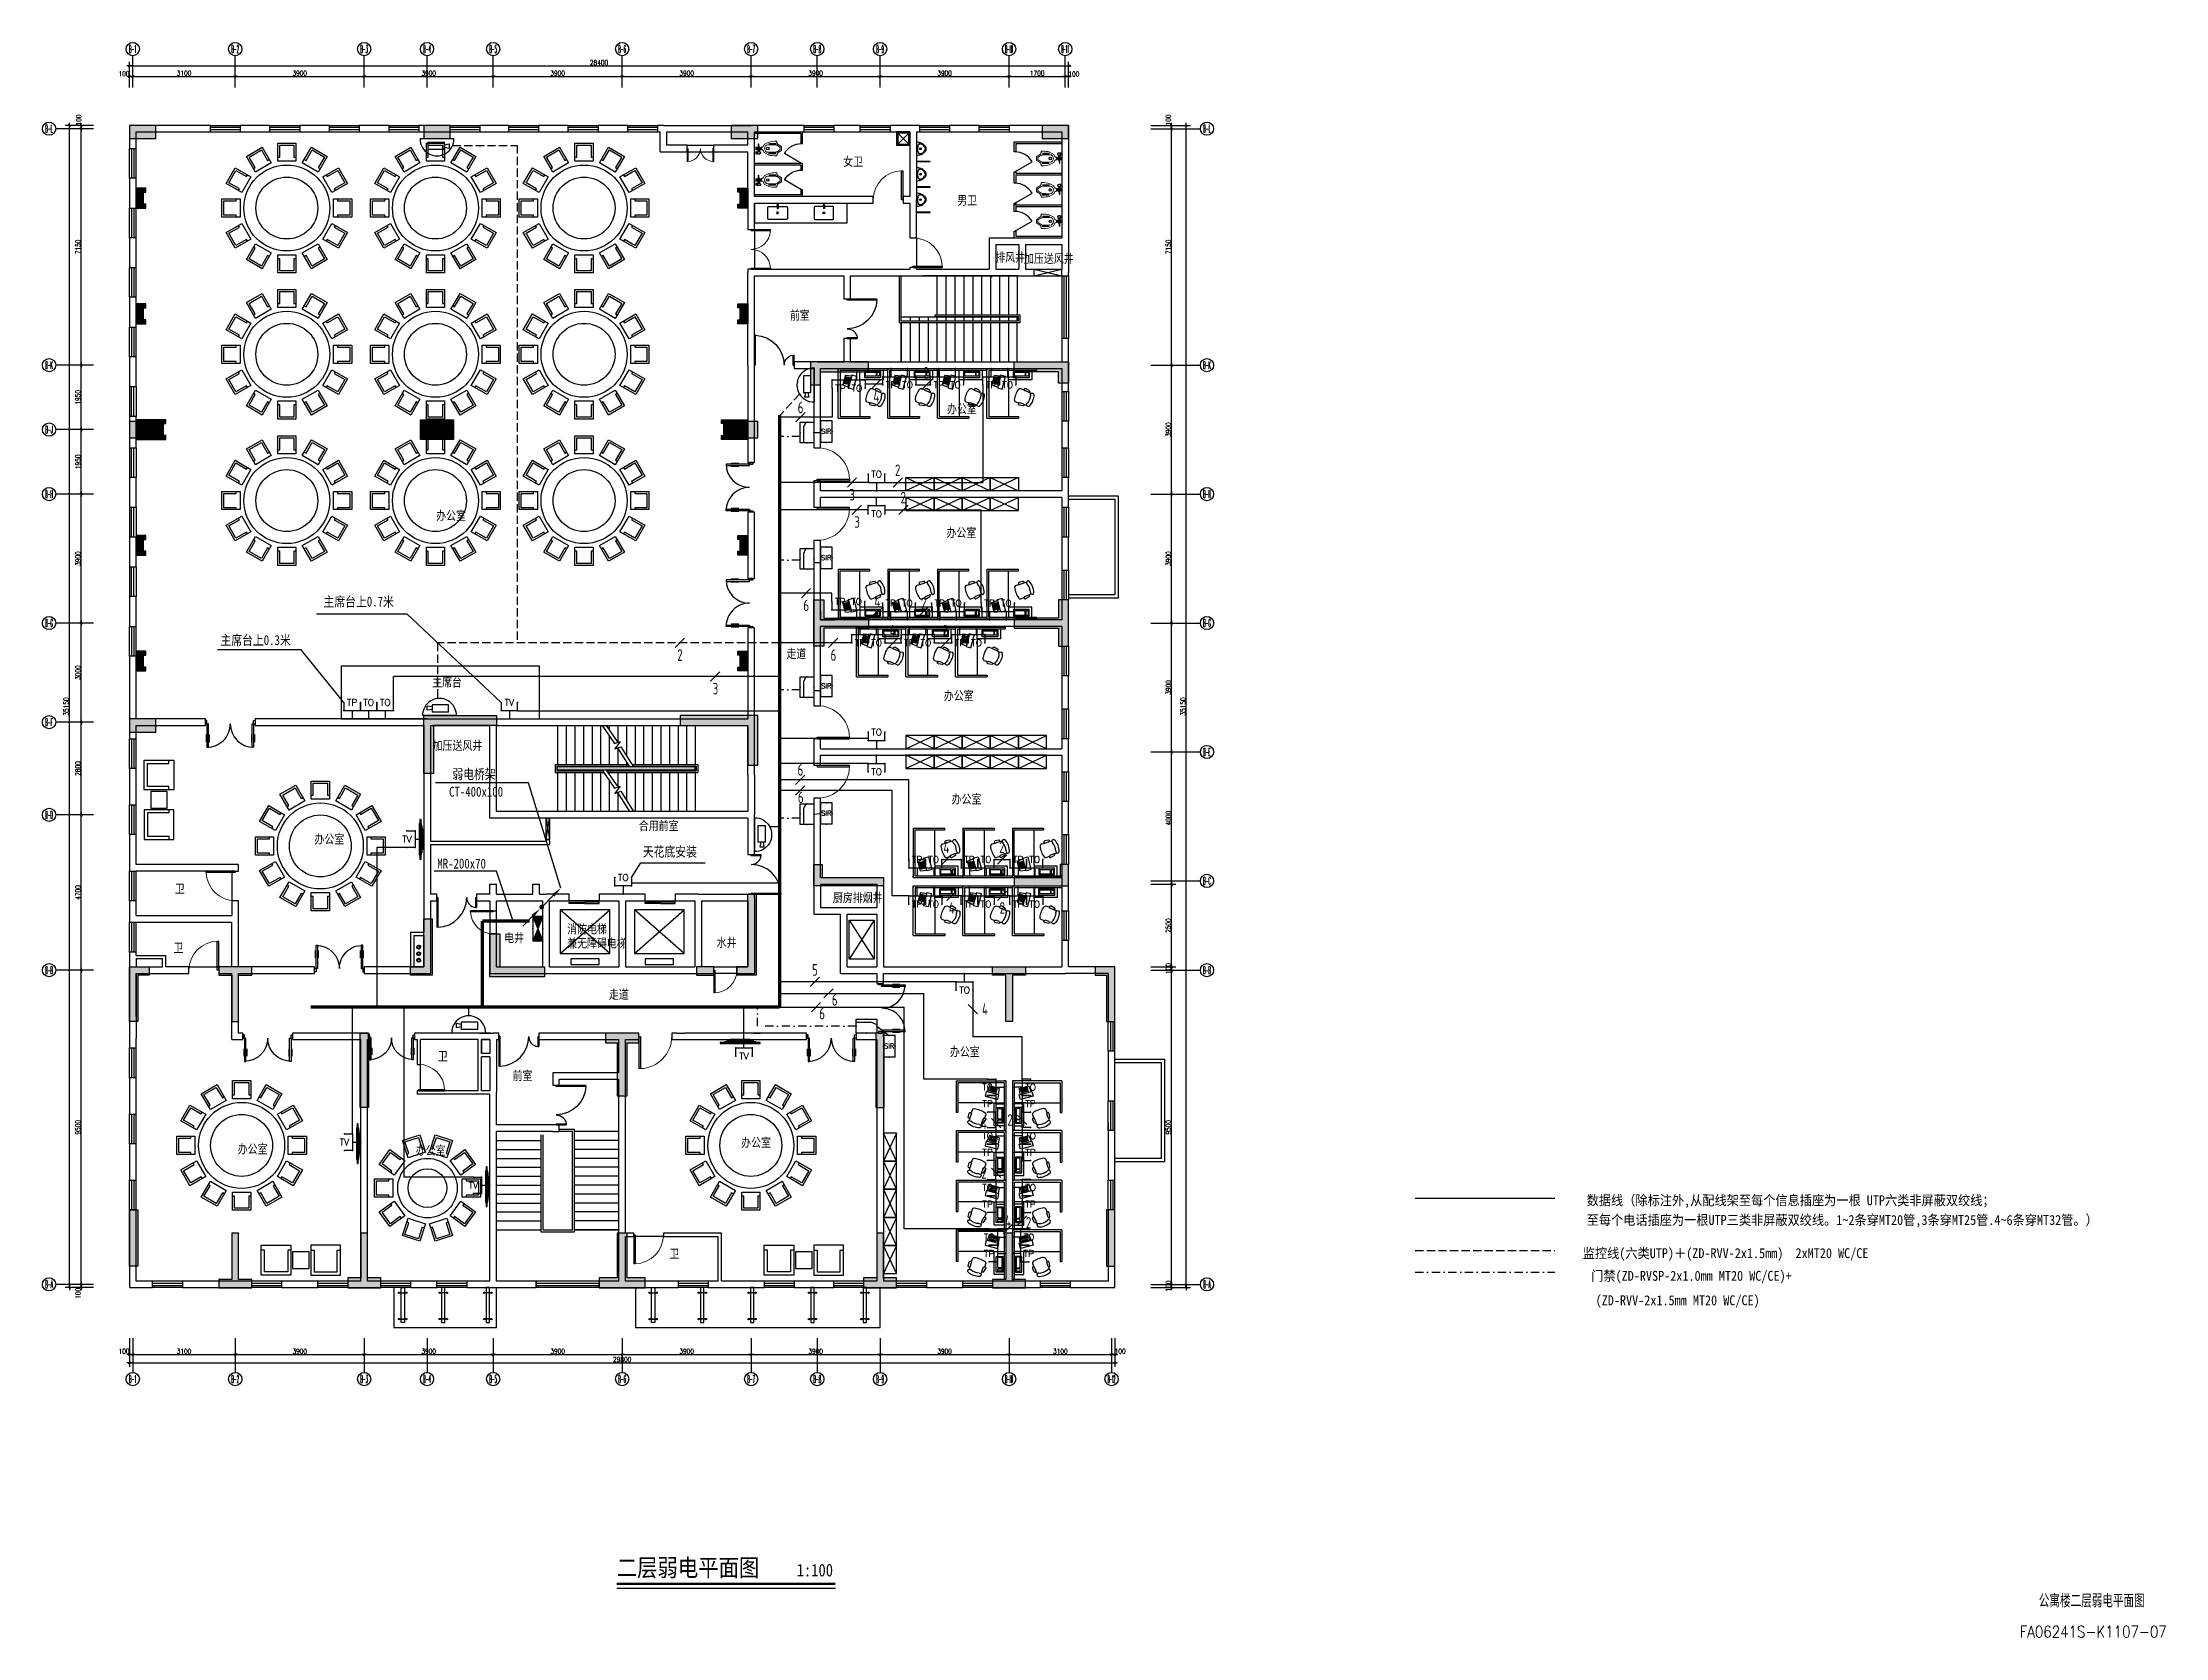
# Model space of a CAD drawing. Extents: x -41969 to 449372, y 65390 to 759577.
# Drawn here: x 178495 to 242696, y 692411 to 740650 of the extents above; entities that cross this region are included whole.
import ezdxf
from ezdxf.enums import TextEntityAlignment as Align

# ---------------------------------------------------------------- set-up
doc = ezdxf.new("R2010")
doc.units = 0
doc.header["$LTSCALE"] = 1000
doc.header["$MEASUREMENT"] = 0
doc.linetypes.add('DASH', pattern=[0.35, 0.25, -0.1])
doc.linetypes.add('DASHDOT', pattern=[1, 0.5, -0.25, 0, -0.25])
for name, color, linetype in [('0-桥架', 120, 'Continuous'), ('0-电气文字', 6, 'Continuous'), ('AXIS_TEXT', 7, 'Continuous'), ('DIM-照明', 3, 'Continuous'), ('DIM_SYMB', 3, 'Continuous'), ('ELEVATOR', 1, 'Continuous'), ('EQUIP-通讯', 241, 'Continuous'), ('IN-door', 2, 'Continuous'), ('IN-furn', 8, 'Continuous'), ('jg新结构柱', 9, 'Continuous'), ('LWIRE', 4, 'Continuous'), ('or-furn', 2, 'Continuous'), ('PUB_HATCH', 8, 'Continuous'), ('PUB_TEXT', 7, 'Continuous'), ('STAIR', 2, 'Continuous'), ('TEL_TEXT', 7, 'Continuous'), ('WALL', 7, 'Continuous'), ('WINDOW', 2, 'Continuous'), ('WINDOW_TEXT', 7, 'Continuous'), ('WIRE-照明', 120, 'Continuous'), ('卫生间洁具', 8, 'Continuous'), ('安保设备SA', 241, 'Continuous'), ('室外建筑', 8, 'Continuous'), ('标注', 1, 'Continuous'), ('电气标注', 6, 'Continuous'), ('装修家具', 8, 'Continuous')]:
    doc.layers.add(name, color=color, linetype=linetype)
for name, color, linetype, lineweight in [('74071 FF-SAN', 4, 'Continuous', 20), ('ACS_DLJ_JHQ', 5, 'Continuous', 0), ('ACS_DLJ_QYG', 6, 'Continuous', 50)]:
    doc.layers.add(name, color=color, linetype=linetype, lineweight=lineweight)
doc.styles.add('-宋体', font='', dxfattribs={"width": 1.3})
doc.styles.add('_HZTXT', font='txt.shx', dxfattribs={"width": 0.8, "bigfont": 'HZTXT.shx'})
doc.styles.add('_TCH_AXIS', font='COMPLEX', dxfattribs={"bigfont": 'GBCBIG'})
doc.styles.add('_TCH_LABEL', font='COMPLEX', dxfattribs={"bigfont": 'GBCBIG'})
doc.styles.add('_TEL_DIM', font='SIMPLEX', dxfattribs={"width": 0.8, "height": 3.5, "bigfont": 'HZTXT'})
doc.styles.add('COMPLEX', font='complex_.ttf')
doc.styles.add('DIM_FONT', font='SIMPLEX', dxfattribs={"width": 0.7, "bigfont": 'GBCBIG'})
doc.styles.add('SIMPLEX', font='SIMPLEX.SHX')
doc.styles.get("Standard").update_dxf_attribs({"font": 'gbenor.shx', "bigfont": 'gbcbig.shx'})
doc.styles.add('TK', font='GEDITXT.SHX', dxfattribs={"width": 0.85, "height": 3.5, "bigfont": 'DXT.SHX'})
doc.styles.add('宋体', font='', dxfattribs={"width": 0.85})
doc.styles.get('-宋体').set_extended_font_data('NSimSun')
doc.styles.get('宋体').set_extended_font_data('NSimSun')
doc.linetypes.add('TV', pattern='A,2.8,-0.1,["TV",_TEL_DIM,S=0.07,R=0,X=0,Y=-0.1],-0.52', length=3.42)
doc.dimstyles.new('DIMN', dxfattribs={"dimtxt": 300, "dimasz": 1, "dimexe": 250, "dimexo": 0, "dimgap": 150, "dimtad": 1, "dimdec": 0, "dimzin": 0, "dimdsep": 46, "dimtxsty": 'DIM_FONT', "dimblk": '_DIMX', "dimcen": 0.09, "dimclrd": 1, "dimclrt": 7, "dimadec": 0, "dimazin": 0, "dimtfac": 1, "dimtdec": 0, "dimtix": 1, "dimtmove": 2, "dimatfit": 3, "dimldrblk": '_DIMX', "dimfxl": 0, "dimtolj": 1, "dimtzin": 0, "dimarcsym": 0})

msp = doc.modelspace()

# ---------------------------------------------------------------- texts
at = {"color": 9}
for s, p in [('女卫', (202710, 736882.6)), ('男卫', (206158.6, 735710.2)), ('排风井', (207307.5, 733988.7)), ('加压送风井', (208176.6, 733951)), ('前室', (201096.2, 732235.9)), ('办公室', (205849.7, 729402.3)), ('办公室', (190401, 726177.5)), ('办公室', (205831, 725660.8)), ('走道', (200992.3, 722000.4)), ('主席台', (190279.2, 721140.1)), ('办公室', (205751.8, 720731.2)), ('加压送风井', (190296.7, 719223.8)), ('办公室', (205989.4, 717604)), ('合用前室', (196529.1, 716797.8)), ('办公室', (186721.4, 716392.1)), ('卫', (182499.2, 714896.2)), ('厨房排烟井', (202397.7, 714621.2)), ('消防电梯', (194363.2, 713675.4)), ('卫', (182456.4, 713103.9)), ('电井', (192458.2, 713407.7)), ('兼无障碍电梯', (194363.2, 713247.3)), ('水井', (198884.1, 713264)), ('走道', (195624.5, 711695.9)), ('卫', (190453.8, 709829)), ('办公室', (205936.7, 709962.6)), ('前室', (192710.5, 709241.6)), ('办公室', (199624.6, 707217.9)), ('办公室', (184400.7, 707019.8)), ('办公室', (189780.8, 706978.3)), ('卫', (197453.1, 703855))]:
    msp.add_text(s, height=300, dxfattribs=at).set_placement(p)
at = {"style": 'TK', "width": 0.85}
msp.add_text('FA06241S-K1107-07', height=350, dxfattribs=at).set_placement((238285, 692410.9))
at = {"layer": '0-电气文字', "linetype": 'Continuous', "style": '-宋体', "width": 0.8}
for s, p in [('主席台上0.7米', (186994.6, 723590.5)), ('主席台上0.3米', (183877.1, 722425.4)), ('弱电桥架', (190888.9, 718370.8)), ('CT-400x100', (190790.7, 717840.8)), ('MR-200x70', (190435.6, 715668.2)), ('天花底安装', (196649.6, 716026.8))]:
    msp.add_text(s, height=300, dxfattribs=at).set_placement(p)
at = {"layer": '0-电气文字', "color": 6, "linetype": 'Continuous', "style": '-宋体', "width": 0.9}
for s, p in [('数据线（除标注外,从配线架至每个信息插座为一根 UTP六类非屏蔽双绞线；', (225191.9, 705484)), ('至每个电话插座为一根UTP三类非屏蔽双绞线。1~2条穿MT20管,3条穿MT25管.4~6条穿MT32管。）', (225191.9, 704889.2)), ('监控线(六类UTP)＋(ZD-RVV-2x1.5mm)  2xMT20 WC/CE', (225072.8, 703885.1)), ('门禁(ZD-RVSP-2x1.0mm MT20 WC/CE)+', (225329.2, 703200.3)), ('(ZD-RVV-2x1.5mm MT20 WC/CE)', (225464, 702460.6))]:
    msp.add_text(s, height=300, dxfattribs=at).set_placement(p)
at = {"layer": 'PUB_TEXT', "style": '宋体', "width": 0.85}
for s, height, p in [('二层弱电平面图', 531.65, (195859.2, 694259.5)), ('1:100', 379.75, (201303.1, 694259.5))]:
    msp.add_text(s, height=height, dxfattribs=at).set_placement(p)
at = {"layer": 'PUB_TEXT', "linetype": 'Continuous', "style": '_HZTXT', "width": 0.8}
msp.add_text('公寓楼二层弱电平面图', height=400, dxfattribs=at).set_placement((238864, 693320.2))

# ---------------------------------------------------------------- blocks, each defined once
blk = doc.blocks.new('A$C360C10AB')
at = {"color": 8}
for p, q in [((-3250, -350), (-3250, 0)), ((-3300, -50), (-4700, -50)), ((-3300, -50), (-3300, -350)), ((-3300, -350), (-3250, -350)), ((3150, -300), (4600, -300)), ((3150, -600), (3150, -300)), ((3200, -600), (3150, -600)), ((3200, -300), (4600, -300)), ((3200, -350), (4600, -350)), ((3200, -350), (4600, -350)), ((3200, -350), (3200, -600)), ((-3250, -950), (-4700, -950)), ((-3300, -950), (-4700, -950)), ((-3300, -1000), (-4700, -1000)), ((-3300, -1000), (-4700, -1000)), ((-3275, -950), (-3795, -650)), ((-3250, -950), (-3300, -950)), ((-3300, -950), (-3300, -950)), ((-3300, -1000), (-3300, -1150)), ((-3300, -1150), (-3250, -1150)), ((-3250, -1150), (-3250, -950)), ((-3250, -975), (-3250, -950)), ((3150, -1550), (3150, -1200)), ((3150, -1200), (3200, -1200)), ((3175, -1200), (3695, -900)), ((3200, -1200), (3200, -1250)), ((3200, -1250), (4600, -1250)), ((3200, -1250), (4600, -1250)), ((-3300, -1900), (-4700, -1900)), ((-3275, -1750), (-3795, -1450)), ((-3250, -1750), (-3300, -1750)), ((-3300, -1750), (-3300, -1900)), ((-3250, -1950), (-3250, -1750)), ((3200, -1550), (3150, -1550)), ((3175, -2150), (3695, -1850)), ((3200, -1300), (4600, -1300)), ((3200, -1300), (4600, -1300)), ((3200, -1300), (3200, -1550)), ((3150, -2225), (3150, -2150)), ((3150, -2150), (3200, -2150)), ((3150, -2400), (3150, -2200)), ((3150, -2200), (4600, -2200)), ((3200, -2400), (3150, -2400)), ((3200, -2150), (3200, -2200)), ((3200, -2200), (4600, -2200)), ((3200, -2250), (3200, -2400)), ((3200, -2250), (4600, -2250)), ((3200, -2250), (4600, -2250)), ((3150, -3200), (3150, -3000)), ((3150, -3000), (3200, -3000)), ((3175, -3000), (3695, -2700)), ((3200, -3000), (3200, -3150)), ((3200, -3150), (4600, -3150))]:
    blk.add_line(p, q, dxfattribs=at)
for points in [[(200, -878), (600, -878), (600, -907), (200, -907)], [(200, -1648), (600, -1648), (600, -1678), (200, -1678)], [(200, -2418), (600, -2418), (600, -2448), (200, -2448)]]:
    blk.add_lwpolyline(points, dxfattribs=at)
at = {"color": 8, "extrusion": (0, 0, -1)}
for centre in [(-3275, -950), (-3275, -1750)]:
    blk.add_ellipse(centre, major_axis=(424, 424), ratio=1, start_param=4.45059, end_param=5.497787, dxfattribs=at)
at = {"color": 8}
for centre in [(3175, -1200), (3175, -2150), (3175, -3000)]:
    blk.add_ellipse(centre, major_axis=(-424, 424), ratio=1, start_param=4.45059, end_param=5.497787, dxfattribs=at)
blk = doc.blocks.new('A$C6CAE1B6A')
at = {"color": 8}
for p, q in [((186, 387), (186, 325)), ((186, 53), (186, 115)), ((209, 387), (209, 326)), ((209, 53), (209, 114)), ((233, 387), (233, 327)), ((233, 53), (233, 113)), ((257, 387), (257, 328)), ((257, 53), (257, 112)), ((281, 387), (281, 329)), ((281, 53), (281, 111)), ((305, 387), (305, 330)), ((305, 53), (305, 110)), ((329, 387), (329, 331)), ((329, 53), (329, 109)), ((353, 387), (353, 332)), ((353, 53), (353, 108)), ((376, 387), (376, 333)), ((376, 53), (376, 107)), ((664, 240), (622, 240)), ((663, 201), (622, 201)), ((753, 240), (714, 240)), ((753, 201), (715, 201)), ((732, 361), (716, 361)), ((732, 338), (716, 338)), ((755, 366), (732, 366)), ((755, 331), (732, 331)), ((770, 391), (770, 311)), ((770, 268), (770, 172))]:
    blk.add_line(p, q, dxfattribs=at)
for points in [[(605, 247), (605, 193)], [(622, 193), (622, 247)], [(716, 374), (712, 374), (712, 378), (706, 378), (706, 382), (671, 382), (671, 376), (646, 376), (646, 363), (631, 363), (631, 344), (646, 344), (646, 329), (661, 329), (661, 324), (667, 324), (667, 313), (707, 313), (719, 321)], [(669, 245), (669, 263), (712, 263), (712, 243)], [(712, 197), (712, 178), (669, 178), (669, 195)], [(683, 167), (683, 83), (686, 80), (686, 76), (690, 76)], [(697, 167), (697, 83), (694, 80), (694, 76), (690, 76)]]:
    blk.add_lwpolyline(points, dxfattribs=at)
for points in [[(719, 313), (660, 313), (660, 293), (719, 293)], [(718, 178), (662, 178), (662, 167), (718, 167)], [(671, 293), (709, 293), (709, 263), (671, 263)], [(732, 379), (716, 379), (716, 321), (732, 321)]]:
    blk.add_lwpolyline(points, close=True, dxfattribs=at)
for centre, radius in [((416, 220), 37.7), ((689, 220), 32.4), ((689, 220), 12)]:
    blk.add_circle(centre, radius, dxfattribs=at)
for centre, radius, start, end in [((614, 239), 12, 43.71025, 136.28982), ((614, 201), 12, 223.71025, 316.28982), ((817, 220), 67.5, 135.02449, 224.97558), ((808, 351), 55, 133.58615, 226.41392)]:
    blk.add_arc(centre, radius, start, end, dxfattribs=at)
at = {"layer": '74071 FF-SAN', "color": 8}
for points in [[(605, 220), (605, 244), (578, 269), (551, 269), (526, 343), (387, 417, 0.052543), (173, 440, 0.132929), (154, 435, 0.161391), (145, 425, 0.043176), (139, 407, 0.005173), (135, 387), (130, 361), (5, 279, 0.19508), (0, 262), (0, 220)], [(605, 220), (605, 196), (578, 171), (551, 171), (526, 97), (387, 23, -0.052543), (173, 0, -0.132929), (154, 5, -0.161391), (145, 15, -0.043176), (139, 33, -0.005173), (135, 53), (130, 79), (5, 161, -0.19508), (0, 178), (0, 220)], [(41, 220), (41, 242, -0.210701), (52, 261), (136, 319, -0.078002), (159, 324), (413, 335, -0.245665), (487, 300, -0.196051), (513, 220, -0.196051)], [(41, 220), (41, 198, 0.210701), (52, 179), (136, 121, 0.078002), (159, 116), (413, 105, 0.245665), (487, 140, 0.196051), (513, 220, 0.196051)]]:
    blk.add_lwpolyline(points, format="xyb", dxfattribs=at)
blk = doc.blocks.new('A$C2B4B4DE6')
at = {"layer": '卫生间洁具', "color": 1}
blk.add_lwpolyline([(0, 400), (400, 400), (400, 0), (0, 0)], close=True, dxfattribs=at)
at = {"layer": '卫生间洁具', "color": 8}
blk.add_lwpolyline([(33, 367), (367, 367), (367, 33), (33, 33)], close=True, dxfattribs=at)
for points in [[(33, 367), (367, 33)], [(33, 33), (367, 367)]]:
    blk.add_lwpolyline(points, dxfattribs=at)
blk = doc.blocks.new('A$C59BC2475')
at = {"layer": '卫生间洁具', "color": 1}
for p, q in [((15, 226), (50, 150)), ((42, 238), (76, 162))]:
    blk.add_line(p, q, dxfattribs=at)
at = {"layer": '卫生间洁具', "color": 8}
for radius in [28.6, 19]:
    blk.add_circle((120, 29), radius, dxfattribs=at)
at = {"layer": '卫生间洁具', "color": 1}
blk.add_arc((22, 247), 21.9, 303.78878, 284.81255, dxfattribs=at)
at = {"layer": '卫生间洁具', "color": 8}
for centre, radius, start, end in [((22, 247), 11.7, 310.71422, 277.88712), ((22, 247), 10.2, 312.69581, 275.90552), ((23, 245), 2.73, 24.30067, 204.30067), ((298, 344), 295, 199.80883, 208.79251), ((-234, 104), 295, 19.80883, 28.79251), ((42, 203), 2.73, 204.30067, 24.30067)]:
    blk.add_arc(centre, radius, start, end, dxfattribs=at)
at = {"layer": '卫生间洁具', "color": 8, "extrusion": (-1.1128e-26, -1.18513e-26, -1)}
for centre in [(59, 165), (59, 164)]:
    blk.add_ellipse(centre, major_axis=(-13.3, -6), ratio=0.448066, start_param=3.141593, end_param=6.283185, dxfattribs=at)
at = {"layer": '卫生间洁具', "color": 1, "extrusion": (-1.1128e-26, -1.18513e-26, -1)}
blk.add_ellipse((63, 156), major_axis=(-13.3, -6), ratio=0.448066, start_param=3.141593, end_param=6.283185, dxfattribs=at)
blk = doc.blocks.new('A$C2BEA3424')
at = {"layer": '卫生间洁具', "color": 8}
for points in [[(46, 0), (389, 187, 0.056281), (357, 240, 0.051243), (311, 287, 0.047086), (253, 329, 0.038643), (200, 354, 0.050944), (157, 365, 0.073316), (111, 366, 0.092337), (75, 355, 0.092337), (46, 331, 0.073316), (22, 292, 0.050944), (8, 249, 0.038643), (1, 191, 0.047086), (3, 120, 0.051243), (19, 56, 0.056281)], [(147, 222, -0.999985), (171, 179, -0.999985)]]:
    blk.add_lwpolyline(points, format="xyb", close=True, dxfattribs=at)
for points in [[(2, 135, 0.078162), (12, 112, 0.158684), (36, 94, 0.087457), (89, 84, 0.073385), (138, 92, 0.051629), (203, 119), (203, 119, 0.051629), (262, 159, 0.073385), (295, 197, 0.087457), (316, 246, 0.158684), (313, 276, 0.078162), (299, 297)], [(295, 196, 0.099174), (299, 234, 0.110283), (288, 267, 0.092873), (261, 297, 0.05733), (232, 315, 0.037877), (184, 333, 0.072182), (122, 342, 0.124936), (87, 333), (87, 333, 0.124936), (60, 308, 0.072182), (34, 252, 0.037877), (23, 201, 0.05733), (22, 167, 0.092873), (34, 128, 0.110283), (55, 102, 0.099174), (89, 84)]]:
    blk.add_lwpolyline(points, format="xyb", dxfattribs=at)
blk = doc.blocks.new('*U35')
blk.add_lwpolyline([(-275, -275), (-275, 275), (275, 275), (275, -275)], close=True)
blk.add_lwpolyline([(155, -275), (155, -215), (-215, -215), (-215, 215), (155, 215), (155, 275)])
blk = doc.blocks.new('*U36')
at = {"color": 0, "linetype": 'ByBlock', "lineweight": -2}
for p, rotation in [((408472, -741732, 0), 269.9999999999397), ((407628, -741958, 0), 299.9999999999331), ((409316, -741958, 0), 239.9999999999465), ((407011, -742576, 0), 329.9999999999264), ((409933, -742576, 0), 209.9999999999531), ((410159, -743419, 0), 180), ((407011, -744263, 0), 29.9999999999933), ((409933, -744263, 0), 149.9999999999665), ((407628, -744880, 0), 59.99999999998658), ((409316, -744880, 0), 119.9999999999732), ((408472, -745107, 0), 89.99999999997988)]:
    blk.add_blockref('*U35', p, dxfattribs=dict(at, rotation=rotation))
blk.add_blockref('*U35', (406785, -743419, 0), dxfattribs=at)
blk = doc.blocks.new('*U37')
blk.add_circle((1962, 1962, 0), 1300)
at = {"color": 8}
blk.add_circle((1962, 1962, 0), 936, dxfattribs=at)
blk.add_blockref('*U36', (-406510, 745382), dxfattribs=at)
blk = doc.blocks.new('A$C348D16F7')
at = {"color": 8}
blk.add_lwpolyline([(0, 0), (900, 0), (900, 900), (0, 900)], close=True, dxfattribs=at)
blk.add_lwpolyline([(0, 750), (100, 750), (100, 100), (800, 100), (800, 750), (900, 750)], dxfattribs=at)
blk = doc.blocks.new('A$C1CFF17F2')
at = {"layer": 'or-furn', "color": 9, "elevation": 0}
blk.add_lwpolyline([(200, 950), (700, 950), (700, 1450), (200, 1450)], close=True, dxfattribs=at)
at = {"layer": 'or-furn', "color": 9, "xscale": -1, "rotation": 270.0000000001111}
blk.add_blockref('A$C348D16F7', (0, 1500, 0), dxfattribs=at)
at = {"layer": 'or-furn', "color": 9, "rotation": 270.0000000001111}
blk.add_blockref('A$C348D16F7', (0, 900, 0), dxfattribs=at)
blk = doc.blocks.new('A$C4DCE20FF')
for points in [[(844, 3043), (1367, 3213), (1537, 2690), (1014, 2520)], [(1833, 3213), (2356, 3043), (2186, 2520), (1663, 2690)], [(144, 2325), (467, 2770), (912, 2446), (589, 2001)], [(2733, 2770), (3056, 2325), (2611, 2001), (2288, 2446)], [(0, 1332), (0, 1882), (550, 1882), (550, 1332)], [(3200, 1882), (3200, 1332), (2650, 1332), (2650, 1882)], [(467, 444), (144, 889), (589, 1212), (912, 767)], [(1367, 0), (844, 170), (1014, 693), (1537, 523)], [(2356, 170), (1833, 0), (1663, 523), (2186, 693)], [(3056, 889), (2733, 444), (2288, 767), (2611, 1212)]]:
    blk.add_lwpolyline(points, close=True)
for points in [[(492, 2072), (527, 2120), (228, 2338), (480, 2686), (780, 2468), (815, 2517)], [(977, 2634), (1034, 2653), (920, 3005), (1329, 3138), (1443, 2786), (1500, 2804)], [(1700, 2804), (1757, 2786), (1871, 3138), (2280, 3005), (2166, 2653), (2223, 2634)], [(2385, 2517), (2420, 2468), (2720, 2686), (2972, 2338), (2673, 2120), (2708, 2072)], [(430, 1332), (430, 1392), (60, 1392), (60, 1822), (430, 1822), (430, 1882)], [(2770, 1882), (2770, 1822), (3140, 1822), (3140, 1392), (2770, 1392), (2770, 1332)], [(815, 696), (780, 745), (480, 528), (228, 875), (527, 1093), (492, 1141)], [(2708, 1141), (2673, 1093), (2972, 875), (2720, 528), (2420, 745), (2385, 696)], [(1500, 409), (1443, 427), (1329, 76), (920, 208), (1034, 560), (977, 579)], [(2223, 579), (2166, 560), (2280, 208), (1871, 76), (1757, 427), (1700, 409)]]:
    blk.add_lwpolyline(points)
blk.add_circle((1600, 1607), 900)
at = {"color": 8}
blk.add_circle((1600, 1607), 586, dxfattribs=at)
blk = doc.blocks.new('tv-setrp')
at = {"layer": 'or-furn', "color": 3, "ltscale": 5}
blk.add_lwpolyline([(-600, 82), (600, 82), (600, 117), (-600, 117)], close=True, dxfattribs=at)
at = {"layer": 'or-furn', "color": 95, "ltscale": 5}
for points in [[(-500, 117), (-470, 125), (470, 125), (500, 117)], [(-470, 82), (-470, 66), (470, 66), (470, 82)], [(-420, 66), (-390, 50), (390, 50), (420, 66)]]:
    blk.add_lwpolyline(points, dxfattribs=at)
blk.add_lwpolyline([(-300, 0), (300, 0), (300, 50), (-300, 50)], close=True, dxfattribs=at)
blk = doc.blocks.new('A$C3ECB1412')
at = {"layer": '装修家具', "color": 8}
for p, q in [((0, 1500), (0, 0)), ((0, 1500), (0, 0)), ((1500, 1500), (0, 1500)), ((0, 1500), (50, 1500)), ((50, 1444), (50, 844)), ((50, 1444), (1450, 1444)), ((201, 1278), (496, 1355)), ((244, 1263), (466, 1322)), ((250, 1237), (473, 1295)), ((496, 1355), (567, 1176)), ((1450, 1444), (1450, 844)), ((1500, 1500), (1500, 544)), ((50, 844), (50, 0)), ((50, 844), (50, 0)), ((390, 844), (50, 844)), ((90, 695), (90, 223)), ((289, 695), (90, 695)), ((115, 670), (115, 347)), ((239, 670), (115, 670)), ((201, 1278), (227, 1087)), ((205, 1083), (588, 1184)), ((243, 937), (205, 1083)), ((239, 347), (239, 670)), ((626, 1037), (243, 937)), ((259, 1205), (482, 1263)), ((268, 1171), (491, 1229)), ((276, 1140), (499, 1199)), ((289, 223), (289, 695)), ((350, 144), (350, 844)), ((390, 844), (1450, 844)), ((588, 1184), (626, 1037)), ((1450, 844), (1450, 544)), ((0, 0), (50, 0)), ((50, 144), (350, 144)), ((90, 223), (289, 223)), ((115, 347), (239, 347)), ((239, 323), (115, 323)), ((115, 323), (115, 248)), ((115, 248), (239, 248)), ((239, 248), (239, 323)), ((671, 223), (604, 333)), ((605, 480), (646, 383)), ((719, 246), (669, 365)), ((719, 236), (753, 168)), ((1008, 635), (1043, 536)), ((1081, 386), (1038, 507)), ((1088, 377), (1108, 304)), ((1132, 400), (1108, 527)), ((1450, 544), (1500, 544))]:
    blk.add_line(p, q, dxfattribs=at)
for centre, radius, start, end in [((1036, -39), 708, 96.82463, 125.30873), ((950, 594), 70.3, 35.57498, 88.63398), ((639, 344), 36.8, 35.07349, 197.55347), ((675, 488), 70.3, 133.49939, 186.55838), ((691, 242), 27.9, 223.29016, 8.784), ((795, 137), 51.9, 81.38416, 259.80165), ((800, 575), 489, 268.32775, 313.80562), ((797, 582), 394, 270.78009, 311.35327), ((1074, 512), 36.8, 24.5799, 187.05987), ((1098, 254), 51.9, 322.33171, 140.7492), ((1104, 401), 27.9, 213.34937, 358.8432)]:
    blk.add_arc(centre, radius, start, end, dxfattribs=at)
blk = doc.blocks.new('A$C44F7551D')
at = {"layer": '装修家具', "color": 8}
for p, q in [((0, 400), (850, 0)), ((850, 400), (0, 0))]:
    blk.add_line(p, q, dxfattribs=at)
blk.add_lwpolyline([(0, 400), (0, 0), (850, 0), (850, 400)], close=True, dxfattribs=at)
blk = doc.blocks.new('_lift')
at = {"color": 9}
for p, q in [((0.288, 0.5), (-0.288, 0.5)), ((-0.288, 0.5), (-0.288, 0.4)), ((-0.288, 0.4), (0.288, 0.4)), ((0.288, 0.4), (0.288, 0.5)), ((0.5, 0.3), (-0.5, 0.3)), ((0.5, 0.3), (-0.5, -0.5)), ((-0.5, 0.3), (0.5, -0.5)), ((-0.5, 0.3), (-0.5, -0.5)), ((0.5, -0.5), (0.5, 0.3)), ((-0.5, -0.5), (0.5, -0.5))]:
    blk.add_line(p, q, dxfattribs=at)
blk = doc.blocks.new('asdsdggf54554')
at = {"layer": 'jg新结构柱'}
h = blk.add_hatch(color=256, dxfattribs=at)
h.paths.add_polyline_path([(-88250, -2243116), (-88771, -2243116), (-88771, -2243366), (-88250, -2243366)])
h.paths.add_polyline_path([(-77521, -2218066), (-77521, -2217666), (-78321, -2217666), (-78321, -2218066)])
h.paths.add_polyline_path([(-86921, -2218066), (-86921, -2217666), (-87721, -2217666), (-87721, -2218066)])
h.paths.add_polyline_path([(-86971, -2243366), (-87550, -2243366), (-87550, -2243116), (-87221, -2243116), (-87221, -2240916), (-86971, -2240916)])
h.paths.add_polyline_path([(-86921, -2235516), (-89271, -2235516), (-89271, -2235816), (-87221, -2235816), (-87221, -2237016), (-86921, -2237016)])
h.paths.add_polyline_path([(-85221, -2240666), (-85221, -2240016), (-84971, -2240016), (-84971, -2240416), (-83121, -2240416), (-83121, -2240666)])
h.paths.add_polyline_path([(-77521, -2240666), (-77521, -2240016), (-77771, -2240016), (-77771, -2240416), (-79171, -2240416), (-79171, -2240666)])
h.paths.add_polyline_path([(-77521, -2224816), (-77521, -2225466), (-77821, -2225466), (-77821, -2225116), (-79171, -2225116), (-79171, -2224816)])
h.paths.add_polyline_path([(-85321, -2224816), (-85321, -2225516), (-85021, -2225516), (-85021, -2225116), (-83571, -2225116), (-83571, -2224816)])
h.paths.add_polyline_path([(-83571, -2232566), (-83571, -2232866), (-84921, -2232866), (-84921, -2233416), (-85221, -2233416), (-85221, -2232016), (-84921, -2232016), (-84921, -2232566)])
h.paths.add_polyline_path([(-79171, -2232566), (-79171, -2232866), (-77821, -2232866), (-77821, -2233416), (-77521, -2233416), (-77521, -2232016), (-77821, -2232016), (-77821, -2232566)])
h.paths.add_polyline_path([(-76121, -2243116), (-76721, -2243116), (-76721, -2243366), (-76371, -2243366), (-76371, -2244766), (-76121, -2244766)])
h.paths.add_polyline_path([(-79221, -2244766), (-79421, -2244766), (-79421, -2243366), (-79821, -2243366), (-79821, -2243116), (-78821, -2243116), (-78821, -2243366), (-79221, -2243366)])
h.paths.add_polyline_path([(-76371, -2252166), (-76121, -2252166), (-76121, -2251916), (-76121, -2250466), (-76371, -2250466)])
h.paths.add_polyline_path([(-83096, -2245116), (-83346, -2245116), (-83346, -2245366), (-83346, -2247366), (-83096, -2247366)])
h.paths.add_polyline_path([(-79221, -2251166), (-79421, -2251166), (-79421, -2252566), (-79821, -2252566), (-79821, -2252816), (-78821, -2252816), (-78821, -2252566), (-79221, -2252566)])
h.paths.add_polyline_path([(-83121, -2251166), (-83321, -2251166), (-83321, -2252516), (-83721, -2252516), (-83721, -2252816), (-82721, -2252816), (-82721, -2252516), (-83121, -2252516)])
h.paths.add_polyline_path([(-95021, -2243416), (-95021, -2242116), (-94721, -2242116), (-94721, -2243116), (-93371, -2243116), (-93371, -2243416)])
h.paths.add_polyline_path([(-97021, -2235516), (-94821, -2235516), (-94821, -2235816), (-96721, -2235816), (-96721, -2237266), (-97021, -2237266)])
h.paths.add_polyline_path([(-96771, -2243365), (-97421, -2243365), (-97421, -2243115), (-97021, -2243115), (-97021, -2241665), (-96771, -2241665)])
h.paths.add_polyline_path([(-91171, -2247015), (-90871, -2247015), (-90871, -2245415), (-90521, -2245415), (-90521, -2245115), (-91521, -2245115), (-91521, -2245415), (-91171, -2245415)])
h.paths.add_polyline_path([(-90871, -2251166), (-91171, -2251166), (-91171, -2252516), (-91721, -2252516), (-91721, -2252816), (-90321, -2252816), (-90321, -2252516), (-90871, -2252516)])
h.paths.add_polyline_path([(-98946, -2245116), (-98696, -2245116), (-98696, -2245366), (-98696, -2247366), (-98946, -2247366)])
h.paths.add_polyline_path([(-105671, -2252166), (-105921, -2252166), (-105921, -2251916), (-105921, -2250466), (-105671, -2250466)])
h.paths.add_polyline_path([(-98721, -2251166), (-98921, -2251166), (-98921, -2252516), (-99321, -2252516), (-99321, -2252816), (-98321, -2252816), (-98321, -2252516), (-98721, -2252516)])
h.paths.add_polyline_path([(-102621, -2251166), (-102821, -2251166), (-102821, -2252566), (-103221, -2252566), (-103221, -2252816), (-102221, -2252816), (-102221, -2252566), (-102621, -2252566)])
h.paths.add_polyline_path([(-105921, -2243116), (-105321, -2243116), (-105321, -2243366), (-105671, -2243366), (-105671, -2244766), (-105921, -2244766)])
h.paths.add_polyline_path([(-102821, -2244765), (-102621, -2244765), (-102621, -2243365), (-102221, -2243365), (-102221, -2243115), (-103221, -2243115), (-103221, -2243365), (-102821, -2243365)])
h.paths.add_polyline_path([(-105121, -2236016), (-105121, -2235616), (-105921, -2235616), (-105921, -2236016)])
h.paths.add_polyline_path([(-96221, -2218066), (-96221, -2217666), (-97021, -2217666), (-97021, -2218066)])
h.paths.add_polyline_path([(-105121, -2218066), (-105121, -2217666), (-105921, -2217666), (-105921, -2218066)])
h = blk.add_hatch(color=256, dxfattribs=at)
h.paths.add_polyline_path([(-104921, -2226616), (-105921, -2226616), (-105921, -2227116), (-104921, -2227116)])
h.paths.add_polyline_path([(-96221, -2226666), (-97021, -2226666), (-97021, -2227066), (-96221, -2227066)])
h.paths.add_polyline_path([(-86921, -2226616), (-87921, -2226616), (-87921, -2227116), (-86921, -2227116)])
h = blk.add_hatch(color=256, dxfattribs=at)
h.dxf.hatch_style = 1
h.paths.add_polyline_path([(-105671, -2250466), (-105921, -2250466), (-105921, -2251916), (-105921, -2251916), (-105921, -2252166), (-105671, -2252166)])
for points in [[(-105121, -2218066), (-105121, -2217666), (-105921, -2217666), (-105921, -2218066)], [(-96221, -2218066), (-96221, -2217666), (-97021, -2217666), (-97021, -2218066)], [(-86921, -2218066), (-86921, -2217666), (-87721, -2217666), (-87721, -2218066)], [(-77521, -2218066), (-77521, -2217666), (-78321, -2217666), (-78321, -2218066)], [(-85321, -2224816), (-85321, -2225516), (-85021, -2225516), (-85021, -2225116), (-83571, -2225116), (-83571, -2224816)], [(-77521, -2224816), (-77521, -2225466), (-77821, -2225466), (-77821, -2225116), (-79171, -2225116), (-79171, -2224816)], [(-104921, -2227116), (-104921, -2226616), (-105921, -2226616), (-105921, -2227116)], [(-96221, -2227066), (-96221, -2226666), (-97021, -2226666), (-97021, -2227066)], [(-86921, -2227116), (-86921, -2226616), (-87921, -2226616), (-87921, -2227116)], [(-83571, -2232566), (-83571, -2232866), (-84921, -2232866), (-84921, -2233416), (-85221, -2233416), (-85221, -2232016), (-84921, -2232016), (-84921, -2232566)], [(-79171, -2232566), (-79171, -2232866), (-77821, -2232866), (-77821, -2233416), (-77521, -2233416), (-77521, -2232016), (-77821, -2232016), (-77821, -2232566)], [(-105121, -2236016), (-105121, -2235616), (-105921, -2235616), (-105921, -2236016)], [(-97021, -2235516), (-94821, -2235516), (-94821, -2235816), (-96721, -2235816), (-96721, -2237266), (-97021, -2237266)], [(-86921, -2235516), (-89271, -2235516), (-89271, -2235816), (-87221, -2235816), (-87221, -2237016), (-86921, -2237016)], [(-85221, -2240666), (-85221, -2240016), (-84971, -2240016), (-84971, -2240416), (-83121, -2240416), (-83121, -2240666)], [(-77521, -2240666), (-77521, -2240016), (-77771, -2240016), (-77771, -2240416), (-79171, -2240416), (-79171, -2240666)], [(-86971, -2243366), (-87550, -2243366), (-87550, -2243116), (-87221, -2243116), (-87221, -2240916), (-86971, -2240916)], [(-96771, -2243365), (-97421, -2243365), (-97421, -2243115), (-97021, -2243115), (-97021, -2241665), (-96771, -2241665)], [(-95021, -2243416), (-95021, -2242116), (-94721, -2242116), (-94721, -2243116), (-93371, -2243116), (-93371, -2243416)], [(-105921, -2243116), (-105321, -2243116), (-105321, -2243366), (-105671, -2243366), (-105671, -2244766), (-105921, -2244766)], [(-102821, -2244765), (-102621, -2244765), (-102621, -2243365), (-102221, -2243365), (-102221, -2243115), (-103221, -2243115), (-103221, -2243365), (-102821, -2243365)], [(-88250, -2243116), (-88771, -2243116), (-88771, -2243366), (-88250, -2243366)], [(-79221, -2244766), (-79421, -2244766), (-79421, -2243366), (-79821, -2243366), (-79821, -2243116), (-78821, -2243116), (-78821, -2243366), (-79221, -2243366)], [(-76121, -2243116), (-76721, -2243116), (-76721, -2243366), (-76371, -2243366), (-76371, -2244766), (-76121, -2244766)], [(-98946, -2245116), (-98696, -2245116), (-98696, -2245366), (-98696, -2245366), (-98696, -2247366), (-98946, -2247366)], [(-91171, -2247015), (-90871, -2247015), (-90871, -2245415), (-90521, -2245415), (-90521, -2245115), (-91521, -2245115), (-91521, -2245415), (-91171, -2245415)], [(-83096, -2245116), (-83346, -2245116), (-83346, -2245366), (-83346, -2245366), (-83346, -2247366), (-83096, -2247366)], [(-105671, -2252166), (-105921, -2252166), (-105921, -2251916), (-105921, -2251916), (-105921, -2250466), (-105671, -2250466)], [(-76371, -2252166), (-76121, -2252166), (-76121, -2251916), (-76121, -2251916), (-76121, -2250466), (-76371, -2250466)], [(-102621, -2251166), (-102821, -2251166), (-102821, -2252566), (-103221, -2252566), (-103221, -2252816), (-102221, -2252816), (-102221, -2252566), (-102621, -2252566)], [(-98721, -2251166), (-98921, -2251166), (-98921, -2252516), (-99321, -2252516), (-99321, -2252816), (-98321, -2252816), (-98321, -2252516), (-98721, -2252516)], [(-90871, -2251166), (-91171, -2251166), (-91171, -2252516), (-91721, -2252516), (-91721, -2252816), (-90321, -2252816), (-90321, -2252516), (-90871, -2252516)], [(-83121, -2251166), (-83321, -2251166), (-83321, -2252516), (-83721, -2252516), (-83721, -2252816), (-82721, -2252816), (-82721, -2252516), (-83121, -2252516)], [(-79221, -2251166), (-79421, -2251166), (-79421, -2252566), (-79821, -2252566), (-79821, -2252816), (-78821, -2252816), (-78821, -2252566), (-79221, -2252566)]]:
    blk.add_lwpolyline(points, close=True, dxfattribs=at)
blk = doc.blocks.new('A$C01BB5F94')
at = {"layer": 'ACS_DLJ_QYG'}
for centre in [(-3380, 95), (-3380, -105), (-3380, -305)]:
    blk.add_circle(centre, 50, dxfattribs=at)
blk = doc.blocks.new('_AXISO')
blk.add_circle((0, 0), 0.5)
at = {"layer": 'AXIS_TEXT', "style": 'COMPLEX', "width": 1.041667}
blk.add_attdef('A', text='', height=0.56, dxfattribs=at).set_placement((-0.25, -0.28), (0.25, -0.28), align=Align.FIT)
blk = doc.blocks.new('_DIMX')
blk.add_line((-150, 0), (150, 0))
at = {"const_width": 50}
blk.add_lwpolyline([(-70, -70), (70, 70)], dxfattribs=at)
blk = doc.blocks.new('*D64')
at = {"layer": 'Defpoints', "color": 0}
for p in [(86179, -2131215), (86079, -2131549), (86179, -2131549)]:
    blk.add_point(p, dxfattribs=at)
at = {"layer": '标注', "color": 0, "lineweight": -2}
for p, q in [((86079, -2131549), (86079, -2131090)), ((86179, -2131549), (86179, -2131090))]:
    blk.add_line(p, q, dxfattribs=at)
at = {"layer": '标注', "color": 1, "lineweight": -2}
blk.add_line((86080, -2131215), (86179, -2131215), dxfattribs=at)
at = {"layer": '标注', "color": 1, "lineweight": -2, "xscale": 0.5, "yscale": 0.5, "zscale": 0.5, "rotation": 180}
blk.add_blockref('_DIMX', (86079, -2131215), dxfattribs=at)
at = {"layer": '标注', "color": 1, "lineweight": -2, "xscale": 0.5, "yscale": 0.5, "zscale": 0.5}
blk.add_blockref('_DIMX', (86179, -2131215), dxfattribs=at)
at = {"layer": '标注', "color": 7, "insert": (85915, -2131132), "char_height": 150, "attachment_point": 5, "style": 'DIM_FONT'}
blk.add_mtext('\\A1;100', dxfattribs=at)
blk = doc.blocks.new('*D65')
at = {"layer": 'Defpoints', "color": 0}
for p in [(89279, -2131215), (86179, -2131549), (89279, -2131549)]:
    blk.add_point(p, dxfattribs=at)
at = {"layer": '标注', "color": 0, "lineweight": -2}
for p, q in [((86179, -2131549), (86179, -2131090)), ((89279, -2131549), (89279, -2131090))]:
    blk.add_line(p, q, dxfattribs=at)
at = {"layer": '标注', "color": 1, "lineweight": -2}
blk.add_line((86180, -2131215), (89279, -2131215), dxfattribs=at)
at = {"layer": '标注', "color": 1, "lineweight": -2, "xscale": 0.5, "yscale": 0.5, "zscale": 0.5, "rotation": 180}
blk.add_blockref('_DIMX', (86179, -2131215), dxfattribs=at)
at = {"layer": '标注', "color": 1, "lineweight": -2, "xscale": 0.5, "yscale": 0.5, "zscale": 0.5}
blk.add_blockref('_DIMX', (89279, -2131215), dxfattribs=at)
at = {"layer": '标注', "color": 7, "insert": (87729, -2131115), "char_height": 150, "attachment_point": 5, "style": 'DIM_FONT'}
blk.add_mtext('\\A1;3100', dxfattribs=at)
blk = doc.blocks.new('*D66')
at = {"layer": 'Defpoints', "color": 0}
for p in [(93179, -2131215), (89279, -2131549), (93179, -2131549)]:
    blk.add_point(p, dxfattribs=at)
at = {"layer": '标注', "color": 0, "lineweight": -2}
for p, q in [((89279, -2131549), (89279, -2131090)), ((93179, -2131549), (93179, -2131090))]:
    blk.add_line(p, q, dxfattribs=at)
at = {"layer": '标注', "color": 1, "lineweight": -2}
blk.add_line((89280, -2131215), (93179, -2131215), dxfattribs=at)
at = {"layer": '标注', "color": 1, "lineweight": -2, "xscale": 0.5, "yscale": 0.5, "zscale": 0.5, "rotation": 180}
blk.add_blockref('_DIMX', (89279, -2131215), dxfattribs=at)
at = {"layer": '标注', "color": 1, "lineweight": -2, "xscale": 0.5, "yscale": 0.5, "zscale": 0.5}
blk.add_blockref('_DIMX', (93179, -2131215), dxfattribs=at)
at = {"layer": '标注', "color": 7, "insert": (91229, -2131115), "char_height": 150, "attachment_point": 5, "style": 'DIM_FONT'}
blk.add_mtext('\\A1;3900', dxfattribs=at)
blk = doc.blocks.new('*D67')
at = {"layer": 'Defpoints', "color": 0}
for p in [(97079, -2131215), (93179, -2131549), (97079, -2131549)]:
    blk.add_point(p, dxfattribs=at)
at = {"layer": '标注', "color": 0, "lineweight": -2}
for p, q in [((93179, -2131549), (93179, -2131090)), ((97079, -2131549), (97079, -2131090))]:
    blk.add_line(p, q, dxfattribs=at)
at = {"layer": '标注', "color": 1, "lineweight": -2}
blk.add_line((93180, -2131215), (97079, -2131215), dxfattribs=at)
at = {"layer": '标注', "color": 1, "lineweight": -2, "xscale": 0.5, "yscale": 0.5, "zscale": 0.5, "rotation": 180}
blk.add_blockref('_DIMX', (93179, -2131215), dxfattribs=at)
at = {"layer": '标注', "color": 1, "lineweight": -2, "xscale": 0.5, "yscale": 0.5, "zscale": 0.5}
blk.add_blockref('_DIMX', (97079, -2131215), dxfattribs=at)
at = {"layer": '标注', "color": 7, "insert": (95129, -2131115), "char_height": 150, "attachment_point": 5, "style": 'DIM_FONT'}
blk.add_mtext('\\A1;3900', dxfattribs=at)
blk = doc.blocks.new('*D68')
at = {"layer": 'Defpoints', "color": 0}
for p in [(100979, -2131215), (97079, -2131549), (100979, -2131549)]:
    blk.add_point(p, dxfattribs=at)
at = {"layer": '标注', "color": 0, "lineweight": -2}
for p, q in [((97079, -2131549), (97079, -2131090)), ((100979, -2131549), (100979, -2131090))]:
    blk.add_line(p, q, dxfattribs=at)
at = {"layer": '标注', "color": 1, "lineweight": -2}
blk.add_line((97080, -2131215), (100979, -2131215), dxfattribs=at)
at = {"layer": '标注', "color": 1, "lineweight": -2, "xscale": 0.5, "yscale": 0.5, "zscale": 0.5, "rotation": 180}
blk.add_blockref('_DIMX', (97079, -2131215), dxfattribs=at)
at = {"layer": '标注', "color": 1, "lineweight": -2, "xscale": 0.5, "yscale": 0.5, "zscale": 0.5}
blk.add_blockref('_DIMX', (100979, -2131215), dxfattribs=at)
at = {"layer": '标注', "color": 7, "insert": (99029, -2131115), "char_height": 150, "attachment_point": 5, "style": 'DIM_FONT'}
blk.add_mtext('\\A1;3900', dxfattribs=at)
blk = doc.blocks.new('*D69')
at = {"layer": 'Defpoints', "color": 0}
for p in [(104879, -2131215), (100979, -2131549), (104879, -2131549)]:
    blk.add_point(p, dxfattribs=at)
at = {"layer": '标注', "color": 0, "lineweight": -2}
for p, q in [((100979, -2131549), (100979, -2131090)), ((104879, -2131549), (104879, -2131090))]:
    blk.add_line(p, q, dxfattribs=at)
at = {"layer": '标注', "color": 1, "lineweight": -2}
blk.add_line((100980, -2131215), (104879, -2131215), dxfattribs=at)
at = {"layer": '标注', "color": 1, "lineweight": -2, "xscale": 0.5, "yscale": 0.5, "zscale": 0.5, "rotation": 180}
blk.add_blockref('_DIMX', (100979, -2131215), dxfattribs=at)
at = {"layer": '标注', "color": 1, "lineweight": -2, "xscale": 0.5, "yscale": 0.5, "zscale": 0.5}
blk.add_blockref('_DIMX', (104879, -2131215), dxfattribs=at)
at = {"layer": '标注', "color": 7, "insert": (102929, -2131115), "char_height": 150, "attachment_point": 5, "style": 'DIM_FONT'}
blk.add_mtext('\\A1;3900', dxfattribs=at)
blk = doc.blocks.new('*D70')
at = {"layer": 'Defpoints', "color": 0}
for p in [(108779, -2131215), (104879, -2131549), (108779, -2131549)]:
    blk.add_point(p, dxfattribs=at)
at = {"layer": '标注', "color": 0, "lineweight": -2}
for p, q in [((104879, -2131549), (104879, -2131090)), ((108779, -2131549), (108779, -2131090))]:
    blk.add_line(p, q, dxfattribs=at)
at = {"layer": '标注', "color": 1, "lineweight": -2}
blk.add_line((104880, -2131215), (108779, -2131215), dxfattribs=at)
at = {"layer": '标注', "color": 1, "lineweight": -2, "xscale": 0.5, "yscale": 0.5, "zscale": 0.5, "rotation": 180}
blk.add_blockref('_DIMX', (104879, -2131215), dxfattribs=at)
at = {"layer": '标注', "color": 1, "lineweight": -2, "xscale": 0.5, "yscale": 0.5, "zscale": 0.5}
blk.add_blockref('_DIMX', (108779, -2131215), dxfattribs=at)
at = {"layer": '标注', "color": 7, "insert": (106829, -2131115), "char_height": 150, "attachment_point": 5, "style": 'DIM_FONT'}
blk.add_mtext('\\A1;3900', dxfattribs=at)
blk = doc.blocks.new('*D71')
at = {"layer": 'Defpoints', "color": 0}
for p in [(112679, -2131215), (108779, -2131549), (112679, -2131549)]:
    blk.add_point(p, dxfattribs=at)
at = {"layer": '标注', "color": 0, "lineweight": -2}
for p, q in [((108779, -2131549), (108779, -2131090)), ((112679, -2131549), (112679, -2131090))]:
    blk.add_line(p, q, dxfattribs=at)
at = {"layer": '标注', "color": 1, "lineweight": -2}
blk.add_line((108780, -2131215), (112679, -2131215), dxfattribs=at)
at = {"layer": '标注', "color": 1, "lineweight": -2, "xscale": 0.5, "yscale": 0.5, "zscale": 0.5, "rotation": 180}
blk.add_blockref('_DIMX', (108779, -2131215), dxfattribs=at)
at = {"layer": '标注', "color": 1, "lineweight": -2, "xscale": 0.5, "yscale": 0.5, "zscale": 0.5}
blk.add_blockref('_DIMX', (112679, -2131215), dxfattribs=at)
at = {"layer": '标注', "color": 7, "insert": (110729, -2131115), "char_height": 150, "attachment_point": 5, "style": 'DIM_FONT'}
blk.add_mtext('\\A1;3900', dxfattribs=at)
blk = doc.blocks.new('*D72')
at = {"layer": 'Defpoints', "color": 0}
for p in [(114379, -2131215), (112679, -2131549), (114379, -2131549)]:
    blk.add_point(p, dxfattribs=at)
at = {"layer": '标注', "color": 0, "lineweight": -2}
for p, q in [((112679, -2131549), (112679, -2131090)), ((114379, -2131549), (114379, -2131090))]:
    blk.add_line(p, q, dxfattribs=at)
at = {"layer": '标注', "color": 1, "lineweight": -2}
blk.add_line((112680, -2131215), (114379, -2131215), dxfattribs=at)
at = {"layer": '标注', "color": 1, "lineweight": -2, "xscale": 0.5, "yscale": 0.5, "zscale": 0.5, "rotation": 180}
blk.add_blockref('_DIMX', (112679, -2131215), dxfattribs=at)
at = {"layer": '标注', "color": 1, "lineweight": -2, "xscale": 0.5, "yscale": 0.5, "zscale": 0.5}
blk.add_blockref('_DIMX', (114379, -2131215), dxfattribs=at)
at = {"layer": '标注', "color": 7, "insert": (113529, -2131115), "char_height": 150, "attachment_point": 5, "style": 'DIM_FONT'}
blk.add_mtext('\\A1;1700', dxfattribs=at)
blk = doc.blocks.new('*D73')
at = {"layer": 'Defpoints', "color": 0}
for p in [(114479, -2131215), (114379, -2131549), (114479, -2131549)]:
    blk.add_point(p, dxfattribs=at)
at = {"layer": '标注', "color": 0, "lineweight": -2}
for p, q in [((114379, -2131549), (114379, -2131090)), ((114479, -2131549), (114479, -2131090))]:
    blk.add_line(p, q, dxfattribs=at)
at = {"layer": '标注', "color": 1, "lineweight": -2}
blk.add_line((114380, -2131215), (114479, -2131215), dxfattribs=at)
at = {"layer": '标注', "color": 1, "lineweight": -2, "xscale": 0.5, "yscale": 0.5, "zscale": 0.5, "rotation": 180}
blk.add_blockref('_DIMX', (114379, -2131215), dxfattribs=at)
at = {"layer": '标注', "color": 1, "lineweight": -2, "xscale": 0.5, "yscale": 0.5, "zscale": 0.5}
blk.add_blockref('_DIMX', (114479, -2131215), dxfattribs=at)
at = {"layer": '标注', "color": 7, "insert": (114638, -2131138), "char_height": 150, "attachment_point": 5, "style": 'DIM_FONT'}
blk.add_mtext('\\A1;100', dxfattribs=at)
blk = doc.blocks.new('*D74')
at = {"layer": 'Defpoints', "color": 0}
for p in [(114479, -2130894), (86079, -2131549), (114479, -2131549)]:
    blk.add_point(p, dxfattribs=at)
at = {"layer": '标注', "color": 0, "lineweight": -2}
for p, q in [((86079, -2131549), (86079, -2130769)), ((114479, -2131549), (114479, -2130769))]:
    blk.add_line(p, q, dxfattribs=at)
at = {"layer": '标注', "color": 1, "lineweight": -2}
blk.add_line((86080, -2130894), (114479, -2130894), dxfattribs=at)
at = {"layer": '标注', "color": 1, "lineweight": -2, "xscale": 0.5, "yscale": 0.5, "zscale": 0.5, "rotation": 180}
blk.add_blockref('_DIMX', (86079, -2130894), dxfattribs=at)
at = {"layer": '标注', "color": 1, "lineweight": -2, "xscale": 0.5, "yscale": 0.5, "zscale": 0.5}
blk.add_blockref('_DIMX', (114479, -2130894), dxfattribs=at)
at = {"layer": '标注', "color": 7, "insert": (100279, -2130794), "char_height": 150, "attachment_point": 5, "style": 'DIM_FONT'}
blk.add_mtext('\\A1;28400', dxfattribs=at)
blk = doc.blocks.new('*D75')
at = {"layer": 'Defpoints', "color": 0}
for p in [(84621, -2167744), (84989, -2167744), (84989, -2167844)]:
    blk.add_point(p, dxfattribs=at)
at = {"layer": '标注', "color": 0, "lineweight": -2}
for p, q in [((84989, -2167744), (84496, -2167744)), ((84989, -2167844), (84496, -2167844))]:
    blk.add_line(p, q, dxfattribs=at)
at = {"layer": '标注', "color": 1, "lineweight": -2}
blk.add_line((84621, -2167843), (84621, -2167744), dxfattribs=at)
at = {"layer": '标注', "color": 1, "lineweight": -2, "xscale": 0.5, "yscale": 0.5, "zscale": 0.5}
for p, rotation in [((84621, -2167744), 90), ((84621, -2167844), 270)]:
    blk.add_blockref('_DIMX', p, dxfattribs=dict(at, rotation=rotation))
at = {"layer": '标注', "color": 7, "insert": (84524, -2168014), "char_height": 150, "attachment_point": 5, "rotation": 90, "style": 'DIM_FONT'}
blk.add_mtext('\\A1;100', dxfattribs=at)
blk = doc.blocks.new('*D76')
at = {"layer": 'Defpoints', "color": 0}
for p in [(84621, -2158244), (84989, -2158244), (84989, -2167744)]:
    blk.add_point(p, dxfattribs=at)
at = {"layer": '标注', "color": 0, "lineweight": -2}
for p, q in [((84989, -2158244), (84496, -2158244)), ((84989, -2167744), (84496, -2167744))]:
    blk.add_line(p, q, dxfattribs=at)
at = {"layer": '标注', "color": 1, "lineweight": -2}
blk.add_line((84621, -2167743), (84621, -2158244), dxfattribs=at)
at = {"layer": '标注', "color": 1, "lineweight": -2, "xscale": 0.5, "yscale": 0.5, "zscale": 0.5}
for p, rotation in [((84621, -2158244), 90), ((84621, -2167744), 270)]:
    blk.add_blockref('_DIMX', p, dxfattribs=dict(at, rotation=rotation))
at = {"layer": '标注', "color": 7, "insert": (84521, -2162994), "char_height": 150, "attachment_point": 5, "rotation": 90, "style": 'DIM_FONT'}
blk.add_mtext('\\A1;9500', dxfattribs=at)
blk = doc.blocks.new('*D77')
at = {"layer": 'Defpoints', "color": 0}
for p in [(84621, -2153544), (84989, -2153544), (84989, -2158244)]:
    blk.add_point(p, dxfattribs=at)
at = {"layer": '标注', "color": 0, "lineweight": -2}
for p, q in [((84989, -2153544), (84496, -2153544)), ((84989, -2158244), (84496, -2158244))]:
    blk.add_line(p, q, dxfattribs=at)
at = {"layer": '标注', "color": 1, "lineweight": -2}
blk.add_line((84621, -2158243), (84621, -2153544), dxfattribs=at)
at = {"layer": '标注', "color": 1, "lineweight": -2, "xscale": 0.5, "yscale": 0.5, "zscale": 0.5}
for p, rotation in [((84621, -2153544), 90), ((84621, -2158244), 270)]:
    blk.add_blockref('_DIMX', p, dxfattribs=dict(at, rotation=rotation))
at = {"layer": '标注', "color": 7, "insert": (84521, -2155894), "char_height": 150, "attachment_point": 5, "rotation": 90, "style": 'DIM_FONT'}
blk.add_mtext('\\A1;4700', dxfattribs=at)
blk = doc.blocks.new('*D78')
at = {"layer": 'Defpoints', "color": 0}
for p in [(84621, -2150744), (84989, -2150744), (84989, -2153544)]:
    blk.add_point(p, dxfattribs=at)
at = {"layer": '标注', "color": 0, "lineweight": -2}
for p, q in [((84989, -2150744), (84496, -2150744)), ((84989, -2153544), (84496, -2153544))]:
    blk.add_line(p, q, dxfattribs=at)
at = {"layer": '标注', "color": 1, "lineweight": -2}
blk.add_line((84621, -2153543), (84621, -2150744), dxfattribs=at)
at = {"layer": '标注', "color": 1, "lineweight": -2, "xscale": 0.5, "yscale": 0.5, "zscale": 0.5}
for p, rotation in [((84621, -2150744), 90), ((84621, -2153544), 270)]:
    blk.add_blockref('_DIMX', p, dxfattribs=dict(at, rotation=rotation))
at = {"layer": '标注', "color": 7, "insert": (84521, -2152144), "char_height": 150, "attachment_point": 5, "rotation": 90, "style": 'DIM_FONT'}
blk.add_mtext('\\A1;2800', dxfattribs=at)
blk = doc.blocks.new('*D79')
at = {"layer": 'Defpoints', "color": 0}
for p in [(84621, -2147744), (84989, -2147744), (84989, -2150744)]:
    blk.add_point(p, dxfattribs=at)
at = {"layer": '标注', "color": 0, "lineweight": -2}
for p, q in [((84989, -2147744), (84496, -2147744)), ((84989, -2150744), (84496, -2150744))]:
    blk.add_line(p, q, dxfattribs=at)
at = {"layer": '标注', "color": 1, "lineweight": -2}
blk.add_line((84621, -2150743), (84621, -2147744), dxfattribs=at)
at = {"layer": '标注', "color": 1, "lineweight": -2, "xscale": 0.5, "yscale": 0.5, "zscale": 0.5}
for p, rotation in [((84621, -2147744), 90), ((84621, -2150744), 270)]:
    blk.add_blockref('_DIMX', p, dxfattribs=dict(at, rotation=rotation))
at = {"layer": '标注', "color": 7, "insert": (84521, -2149244), "char_height": 150, "attachment_point": 5, "rotation": 90, "style": 'DIM_FONT'}
blk.add_mtext('\\A1;3000', dxfattribs=at)
blk = doc.blocks.new('*D80')
at = {"layer": 'Defpoints', "color": 0}
for p in [(84621, -2143844), (84989, -2143844), (84989, -2147744)]:
    blk.add_point(p, dxfattribs=at)
at = {"layer": '标注', "color": 0, "lineweight": -2}
for p, q in [((84989, -2143844), (84496, -2143844)), ((84989, -2147744), (84496, -2147744))]:
    blk.add_line(p, q, dxfattribs=at)
at = {"layer": '标注', "color": 1, "lineweight": -2}
blk.add_line((84621, -2147743), (84621, -2143844), dxfattribs=at)
at = {"layer": '标注', "color": 1, "lineweight": -2, "xscale": 0.5, "yscale": 0.5, "zscale": 0.5}
for p, rotation in [((84621, -2143844), 90), ((84621, -2147744), 270)]:
    blk.add_blockref('_DIMX', p, dxfattribs=dict(at, rotation=rotation))
at = {"layer": '标注', "color": 7, "insert": (84521, -2145794), "char_height": 150, "attachment_point": 5, "rotation": 90, "style": 'DIM_FONT'}
blk.add_mtext('\\A1;3900', dxfattribs=at)
blk = doc.blocks.new('*D81')
at = {"layer": 'Defpoints', "color": 0}
for p in [(84621, -2141894), (84989, -2141894), (84989, -2143844)]:
    blk.add_point(p, dxfattribs=at)
at = {"layer": '标注', "color": 0, "lineweight": -2}
for p, q in [((84989, -2141894), (84496, -2141894)), ((84989, -2143844), (84496, -2143844))]:
    blk.add_line(p, q, dxfattribs=at)
at = {"layer": '标注', "color": 1, "lineweight": -2}
blk.add_line((84621, -2143843), (84621, -2141894), dxfattribs=at)
at = {"layer": '标注', "color": 1, "lineweight": -2, "xscale": 0.5, "yscale": 0.5, "zscale": 0.5}
for p, rotation in [((84621, -2141894), 90), ((84621, -2143844), 270)]:
    blk.add_blockref('_DIMX', p, dxfattribs=dict(at, rotation=rotation))
at = {"layer": '标注', "color": 7, "insert": (84521, -2142869), "char_height": 150, "attachment_point": 5, "rotation": 90, "style": 'DIM_FONT'}
blk.add_mtext('\\A1;1950', dxfattribs=at)
blk = doc.blocks.new('*D82')
at = {"layer": 'Defpoints', "color": 0}
for p in [(84621, -2139944), (84989, -2139944), (84989, -2141894)]:
    blk.add_point(p, dxfattribs=at)
at = {"layer": '标注', "color": 0, "lineweight": -2}
for p, q in [((84989, -2139944), (84496, -2139944)), ((84989, -2141894), (84496, -2141894))]:
    blk.add_line(p, q, dxfattribs=at)
at = {"layer": '标注', "color": 1, "lineweight": -2}
blk.add_line((84621, -2141893), (84621, -2139944), dxfattribs=at)
at = {"layer": '标注', "color": 1, "lineweight": -2, "xscale": 0.5, "yscale": 0.5, "zscale": 0.5}
for p, rotation in [((84621, -2139944), 90), ((84621, -2141894), 270)]:
    blk.add_blockref('_DIMX', p, dxfattribs=dict(at, rotation=rotation))
at = {"layer": '标注', "color": 7, "insert": (84521, -2140919), "char_height": 150, "attachment_point": 5, "rotation": 90, "style": 'DIM_FONT'}
blk.add_mtext('\\A1;1950', dxfattribs=at)
blk = doc.blocks.new('*D83')
at = {"layer": 'Defpoints', "color": 0}
for p in [(84621, -2132794), (84989, -2132794), (84989, -2139944)]:
    blk.add_point(p, dxfattribs=at)
at = {"layer": '标注', "color": 0, "lineweight": -2}
for p, q in [((84989, -2132794), (84496, -2132794)), ((84989, -2139944), (84496, -2139944))]:
    blk.add_line(p, q, dxfattribs=at)
at = {"layer": '标注', "color": 1, "lineweight": -2}
blk.add_line((84621, -2139943), (84621, -2132794), dxfattribs=at)
at = {"layer": '标注', "color": 1, "lineweight": -2, "xscale": 0.5, "yscale": 0.5, "zscale": 0.5}
for p, rotation in [((84621, -2132794), 90), ((84621, -2139944), 270)]:
    blk.add_blockref('_DIMX', p, dxfattribs=dict(at, rotation=rotation))
at = {"layer": '标注', "color": 7, "insert": (84521, -2136369), "char_height": 150, "attachment_point": 5, "rotation": 90, "style": 'DIM_FONT'}
blk.add_mtext('\\A1;7150', dxfattribs=at)
blk = doc.blocks.new('*D84')
at = {"layer": 'Defpoints', "color": 0}
for p in [(84621, -2132694), (84989, -2132694), (84989, -2132794)]:
    blk.add_point(p, dxfattribs=at)
at = {"layer": '标注', "color": 0, "lineweight": -2}
for p, q in [((84989, -2132694), (84496, -2132694)), ((84989, -2132794), (84496, -2132794))]:
    blk.add_line(p, q, dxfattribs=at)
at = {"layer": '标注', "color": 1, "lineweight": -2}
blk.add_line((84621, -2132793), (84621, -2132694), dxfattribs=at)
at = {"layer": '标注', "color": 1, "lineweight": -2, "xscale": 0.5, "yscale": 0.5, "zscale": 0.5}
for p, rotation in [((84621, -2132694), 90), ((84621, -2132794), 270)]:
    blk.add_blockref('_DIMX', p, dxfattribs=dict(at, rotation=rotation))
at = {"layer": '标注', "color": 7, "insert": (84542, -2132532), "char_height": 150, "attachment_point": 5, "rotation": 90, "style": 'DIM_FONT'}
blk.add_mtext('\\A1;100', dxfattribs=at)
blk = doc.blocks.new('*D85')
at = {"layer": 'Defpoints', "color": 0}
for p in [(84265, -2132694), (84989, -2132694), (84989, -2167844)]:
    blk.add_point(p, dxfattribs=at)
at = {"layer": '标注', "color": 0, "lineweight": -2}
for p, q in [((84989, -2132694), (84140, -2132694)), ((84989, -2167844), (84140, -2167844))]:
    blk.add_line(p, q, dxfattribs=at)
at = {"layer": '标注', "color": 1, "lineweight": -2}
blk.add_line((84265, -2167843), (84265, -2132694), dxfattribs=at)
at = {"layer": '标注', "color": 1, "lineweight": -2, "xscale": 0.5, "yscale": 0.5, "zscale": 0.5}
for p, rotation in [((84265, -2132694), 90), ((84265, -2167844), 270)]:
    blk.add_blockref('_DIMX', p, dxfattribs=dict(at, rotation=rotation))
at = {"layer": '标注', "color": 7, "insert": (84165, -2150269), "char_height": 150, "attachment_point": 5, "rotation": 90, "style": 'DIM_FONT'}
blk.add_mtext('\\A1;35150', dxfattribs=at)
blk = doc.blocks.new('*D86')
at = {"layer": 'Defpoints', "color": 0}
for p in [(116969, -2167744), (116969, -2167844), (117594, -2167744)]:
    blk.add_point(p, dxfattribs=at)
at = {"layer": '标注', "color": 0, "lineweight": -2}
for p, q in [((116969, -2167744), (117719, -2167744)), ((116969, -2167844), (117719, -2167844))]:
    blk.add_line(p, q, dxfattribs=at)
at = {"layer": '标注', "color": 1, "lineweight": -2}
for p, q in [((117594, -2167743), (117594, -2167743)), ((117594, -2167844), (117594, -2167744)), ((117594, -2167844), (117594, -2167845))]:
    blk.add_line(p, q, dxfattribs=at)
at = {"layer": '标注', "color": 1, "lineweight": -2, "xscale": 0.5, "yscale": 0.5, "zscale": 0.5}
for p, rotation in [((117594, -2167744), 270), ((117594, -2167844), 90)]:
    blk.add_blockref('_DIMX', p, dxfattribs=dict(at, rotation=rotation))
at = {"layer": '标注', "color": 7, "insert": (117494, -2167794), "char_height": 150, "attachment_point": 5, "rotation": 90, "style": 'DIM_FONT'}
blk.add_mtext('\\A1;100', dxfattribs=at)
blk = doc.blocks.new('*D87')
at = {"layer": 'Defpoints', "color": 0}
for p in [(116969, -2158244), (117594, -2158244), (116969, -2167744)]:
    blk.add_point(p, dxfattribs=at)
at = {"layer": '标注', "color": 0, "lineweight": -2}
for p, q in [((116969, -2158244), (117719, -2158244)), ((116969, -2167744), (117719, -2167744))]:
    blk.add_line(p, q, dxfattribs=at)
at = {"layer": '标注', "color": 1, "lineweight": -2}
blk.add_line((117594, -2167743), (117594, -2158244), dxfattribs=at)
at = {"layer": '标注', "color": 1, "lineweight": -2, "xscale": 0.5, "yscale": 0.5, "zscale": 0.5}
for p, rotation in [((117594, -2158244), 90), ((117594, -2167744), 270)]:
    blk.add_blockref('_DIMX', p, dxfattribs=dict(at, rotation=rotation))
at = {"layer": '标注', "color": 7, "insert": (117494, -2162994), "char_height": 150, "attachment_point": 5, "rotation": 90, "style": 'DIM_FONT'}
blk.add_mtext('\\A1;9500', dxfattribs=at)
blk = doc.blocks.new('*D88')
at = {"layer": 'Defpoints', "color": 0}
for p in [(116969, -2158144), (116969, -2158244), (117594, -2158144)]:
    blk.add_point(p, dxfattribs=at)
at = {"layer": '标注', "color": 0, "lineweight": -2}
for p, q in [((116969, -2158144), (117719, -2158144)), ((116969, -2158244), (117719, -2158244))]:
    blk.add_line(p, q, dxfattribs=at)
at = {"layer": '标注', "color": 1, "lineweight": -2}
blk.add_line((117594, -2158243), (117594, -2158144), dxfattribs=at)
at = {"layer": '标注', "color": 1, "lineweight": -2, "xscale": 0.5, "yscale": 0.5, "zscale": 0.5}
for p, rotation in [((117594, -2158144), 90), ((117594, -2158244), 270)]:
    blk.add_blockref('_DIMX', p, dxfattribs=dict(at, rotation=rotation))
at = {"layer": '标注', "color": 7, "insert": (117496, -2158194), "char_height": 150, "attachment_point": 5, "rotation": 90, "style": 'DIM_FONT'}
blk.add_mtext('\\A1;100', dxfattribs=at)
blk = doc.blocks.new('*D89')
at = {"layer": 'Defpoints', "color": 0}
for p in [(116969, -2155644), (117594, -2155644), (116969, -2158144)]:
    blk.add_point(p, dxfattribs=at)
at = {"layer": '标注', "color": 0, "lineweight": -2}
for p, q in [((116969, -2155644), (117719, -2155644)), ((116969, -2158144), (117719, -2158144))]:
    blk.add_line(p, q, dxfattribs=at)
at = {"layer": '标注', "color": 1, "lineweight": -2}
blk.add_line((117594, -2158143), (117594, -2155644), dxfattribs=at)
at = {"layer": '标注', "color": 1, "lineweight": -2, "xscale": 0.5, "yscale": 0.5, "zscale": 0.5}
for p, rotation in [((117594, -2155644), 90), ((117594, -2158144), 270)]:
    blk.add_blockref('_DIMX', p, dxfattribs=dict(at, rotation=rotation))
at = {"layer": '标注', "color": 7, "insert": (117494, -2156894), "char_height": 150, "attachment_point": 5, "rotation": 90, "style": 'DIM_FONT'}
blk.add_mtext('\\A1;2500', dxfattribs=at)
blk = doc.blocks.new('*D90')
at = {"layer": 'Defpoints', "color": 0}
for p in [(116969, -2151644), (117594, -2151644), (116969, -2155644)]:
    blk.add_point(p, dxfattribs=at)
at = {"layer": '标注', "color": 0, "lineweight": -2}
for p, q in [((116969, -2151644), (117719, -2151644)), ((116969, -2155644), (117719, -2155644))]:
    blk.add_line(p, q, dxfattribs=at)
at = {"layer": '标注', "color": 1, "lineweight": -2}
blk.add_line((117594, -2155643), (117594, -2151644), dxfattribs=at)
at = {"layer": '标注', "color": 1, "lineweight": -2, "xscale": 0.5, "yscale": 0.5, "zscale": 0.5}
for p, rotation in [((117594, -2151644), 90), ((117594, -2155644), 270)]:
    blk.add_blockref('_DIMX', p, dxfattribs=dict(at, rotation=rotation))
at = {"layer": '标注', "color": 7, "insert": (117494, -2153644), "char_height": 150, "attachment_point": 5, "rotation": 90, "style": 'DIM_FONT'}
blk.add_mtext('\\A1;4000', dxfattribs=at)
blk = doc.blocks.new('*D91')
at = {"layer": 'Defpoints', "color": 0}
for p in [(116969, -2147744), (117594, -2147744), (116969, -2151644)]:
    blk.add_point(p, dxfattribs=at)
at = {"layer": '标注', "color": 0, "lineweight": -2}
for p, q in [((116969, -2147744), (117719, -2147744)), ((116969, -2151644), (117719, -2151644))]:
    blk.add_line(p, q, dxfattribs=at)
at = {"layer": '标注', "color": 1, "lineweight": -2}
blk.add_line((117594, -2151643), (117594, -2147744), dxfattribs=at)
at = {"layer": '标注', "color": 1, "lineweight": -2, "xscale": 0.5, "yscale": 0.5, "zscale": 0.5}
for p, rotation in [((117594, -2147744), 90), ((117594, -2151644), 270)]:
    blk.add_blockref('_DIMX', p, dxfattribs=dict(at, rotation=rotation))
at = {"layer": '标注', "color": 7, "insert": (117494, -2149694), "char_height": 150, "attachment_point": 5, "rotation": 90, "style": 'DIM_FONT'}
blk.add_mtext('\\A1;3900', dxfattribs=at)
blk = doc.blocks.new('*D92')
at = {"layer": 'Defpoints', "color": 0}
for p in [(116969, -2143844), (117594, -2143844), (116969, -2147744)]:
    blk.add_point(p, dxfattribs=at)
at = {"layer": '标注', "color": 0, "lineweight": -2}
for p, q in [((116969, -2143844), (117719, -2143844)), ((116969, -2147744), (117719, -2147744))]:
    blk.add_line(p, q, dxfattribs=at)
at = {"layer": '标注', "color": 1, "lineweight": -2}
blk.add_line((117594, -2147743), (117594, -2143844), dxfattribs=at)
at = {"layer": '标注', "color": 1, "lineweight": -2, "xscale": 0.5, "yscale": 0.5, "zscale": 0.5}
for p, rotation in [((117594, -2143844), 90), ((117594, -2147744), 270)]:
    blk.add_blockref('_DIMX', p, dxfattribs=dict(at, rotation=rotation))
at = {"layer": '标注', "color": 7, "insert": (117494, -2145794), "char_height": 150, "attachment_point": 5, "rotation": 90, "style": 'DIM_FONT'}
blk.add_mtext('\\A1;3900', dxfattribs=at)
blk = doc.blocks.new('*D93')
at = {"layer": 'Defpoints', "color": 0}
for p in [(116969, -2139944), (117594, -2139944), (116969, -2143844)]:
    blk.add_point(p, dxfattribs=at)
at = {"layer": '标注', "color": 0, "lineweight": -2}
for p, q in [((116969, -2139944), (117719, -2139944)), ((116969, -2143844), (117719, -2143844))]:
    blk.add_line(p, q, dxfattribs=at)
at = {"layer": '标注', "color": 1, "lineweight": -2}
blk.add_line((117594, -2143843), (117594, -2139944), dxfattribs=at)
at = {"layer": '标注', "color": 1, "lineweight": -2, "xscale": 0.5, "yscale": 0.5, "zscale": 0.5}
for p, rotation in [((117594, -2139944), 90), ((117594, -2143844), 270)]:
    blk.add_blockref('_DIMX', p, dxfattribs=dict(at, rotation=rotation))
at = {"layer": '标注', "color": 7, "insert": (117494, -2141894), "char_height": 150, "attachment_point": 5, "rotation": 90, "style": 'DIM_FONT'}
blk.add_mtext('\\A1;3900', dxfattribs=at)
blk = doc.blocks.new('*D94')
at = {"layer": 'Defpoints', "color": 0}
for p in [(116969, -2132794), (117594, -2132794), (116969, -2139944)]:
    blk.add_point(p, dxfattribs=at)
at = {"layer": '标注', "color": 0, "lineweight": -2}
for p, q in [((116969, -2132794), (117719, -2132794)), ((116969, -2139944), (117719, -2139944))]:
    blk.add_line(p, q, dxfattribs=at)
at = {"layer": '标注', "color": 1, "lineweight": -2}
blk.add_line((117594, -2139943), (117594, -2132794), dxfattribs=at)
at = {"layer": '标注', "color": 1, "lineweight": -2, "xscale": 0.5, "yscale": 0.5, "zscale": 0.5}
for p, rotation in [((117594, -2132794), 90), ((117594, -2139944), 270)]:
    blk.add_blockref('_DIMX', p, dxfattribs=dict(at, rotation=rotation))
at = {"layer": '标注', "color": 7, "insert": (117494, -2136369), "char_height": 150, "attachment_point": 5, "rotation": 90, "style": 'DIM_FONT'}
blk.add_mtext('\\A1;7150', dxfattribs=at)
blk = doc.blocks.new('*D95')
at = {"layer": 'Defpoints', "color": 0}
for p in [(116969, -2132694), (117594, -2132694), (116969, -2132794)]:
    blk.add_point(p, dxfattribs=at)
at = {"layer": '标注', "color": 0, "lineweight": -2}
for p, q in [((116969, -2132694), (117719, -2132694)), ((116969, -2132794), (117719, -2132794))]:
    blk.add_line(p, q, dxfattribs=at)
at = {"layer": '标注', "color": 1, "lineweight": -2}
blk.add_line((117594, -2132793), (117594, -2132694), dxfattribs=at)
at = {"layer": '标注', "color": 1, "lineweight": -2, "xscale": 0.5, "yscale": 0.5, "zscale": 0.5}
for p, rotation in [((117594, -2132694), 90), ((117594, -2132794), 270)]:
    blk.add_blockref('_DIMX', p, dxfattribs=dict(at, rotation=rotation))
at = {"layer": '标注', "color": 7, "insert": (117493, -2132531), "char_height": 150, "attachment_point": 5, "rotation": 90, "style": 'DIM_FONT'}
blk.add_mtext('\\A1;100', dxfattribs=at)
blk = doc.blocks.new('*D96')
at = {"layer": 'Defpoints', "color": 0}
for p in [(116969, -2132694), (118039, -2132694), (116969, -2167844)]:
    blk.add_point(p, dxfattribs=at)
at = {"layer": '标注', "color": 0, "lineweight": -2}
for p, q in [((116969, -2132694), (118164, -2132694)), ((116969, -2167844), (118164, -2167844))]:
    blk.add_line(p, q, dxfattribs=at)
at = {"layer": '标注', "color": 1, "lineweight": -2}
blk.add_line((118039, -2167843), (118039, -2132694), dxfattribs=at)
at = {"layer": '标注', "color": 1, "lineweight": -2, "xscale": 0.5, "yscale": 0.5, "zscale": 0.5}
for p, rotation in [((118039, -2132694), 90), ((118039, -2167844), 270)]:
    blk.add_blockref('_DIMX', p, dxfattribs=dict(at, rotation=rotation))
at = {"layer": '标注', "color": 7, "insert": (117939, -2150269), "char_height": 150, "attachment_point": 5, "rotation": 90, "style": 'DIM_FONT'}
blk.add_mtext('\\A1;35150', dxfattribs=at)
blk = doc.blocks.new('*D97')
at = {"layer": 'Defpoints', "color": 0}
for p in [(86179, -2169371), (89279, -2169371), (89279, -2169867)]:
    blk.add_point(p, dxfattribs=at)
at = {"layer": '标注', "color": 0, "lineweight": -2}
for p, q in [((86179, -2169371), (86179, -2169992)), ((89279, -2169371), (89279, -2169992))]:
    blk.add_line(p, q, dxfattribs=at)
at = {"layer": '标注', "color": 1, "lineweight": -2}
blk.add_line((86180, -2169867), (89279, -2169867), dxfattribs=at)
at = {"layer": '标注', "color": 1, "lineweight": -2, "xscale": 0.5, "yscale": 0.5, "zscale": 0.5, "rotation": 180}
blk.add_blockref('_DIMX', (86179, -2169867), dxfattribs=at)
at = {"layer": '标注', "color": 1, "lineweight": -2, "xscale": 0.5, "yscale": 0.5, "zscale": 0.5}
blk.add_blockref('_DIMX', (89279, -2169867), dxfattribs=at)
at = {"layer": '标注', "color": 7, "insert": (87729, -2169767), "char_height": 150, "attachment_point": 5, "style": 'DIM_FONT'}
blk.add_mtext('\\A1;3100', dxfattribs=at)
blk = doc.blocks.new('*D98')
at = {"layer": 'Defpoints', "color": 0}
for p in [(89279, -2169371), (93179, -2169371), (93179, -2169867)]:
    blk.add_point(p, dxfattribs=at)
at = {"layer": '标注', "color": 0, "lineweight": -2}
for p, q in [((89279, -2169371), (89279, -2169992)), ((93179, -2169371), (93179, -2169992))]:
    blk.add_line(p, q, dxfattribs=at)
at = {"layer": '标注', "color": 1, "lineweight": -2}
blk.add_line((89280, -2169867), (93179, -2169867), dxfattribs=at)
at = {"layer": '标注', "color": 1, "lineweight": -2, "xscale": 0.5, "yscale": 0.5, "zscale": 0.5, "rotation": 180}
blk.add_blockref('_DIMX', (89279, -2169867), dxfattribs=at)
at = {"layer": '标注', "color": 1, "lineweight": -2, "xscale": 0.5, "yscale": 0.5, "zscale": 0.5}
blk.add_blockref('_DIMX', (93179, -2169867), dxfattribs=at)
at = {"layer": '标注', "color": 7, "insert": (91229, -2169767), "char_height": 150, "attachment_point": 5, "style": 'DIM_FONT'}
blk.add_mtext('\\A1;3900', dxfattribs=at)
blk = doc.blocks.new('*D99')
at = {"layer": 'Defpoints', "color": 0}
for p in [(93179, -2169371), (97079, -2169371), (97079, -2169867)]:
    blk.add_point(p, dxfattribs=at)
at = {"layer": '标注', "color": 0, "lineweight": -2}
for p, q in [((93179, -2169371), (93179, -2169992)), ((97079, -2169371), (97079, -2169992))]:
    blk.add_line(p, q, dxfattribs=at)
at = {"layer": '标注', "color": 1, "lineweight": -2}
blk.add_line((93180, -2169867), (97079, -2169867), dxfattribs=at)
at = {"layer": '标注', "color": 1, "lineweight": -2, "xscale": 0.5, "yscale": 0.5, "zscale": 0.5, "rotation": 180}
blk.add_blockref('_DIMX', (93179, -2169867), dxfattribs=at)
at = {"layer": '标注', "color": 1, "lineweight": -2, "xscale": 0.5, "yscale": 0.5, "zscale": 0.5}
blk.add_blockref('_DIMX', (97079, -2169867), dxfattribs=at)
at = {"layer": '标注', "color": 7, "insert": (95129, -2169767), "char_height": 150, "attachment_point": 5, "style": 'DIM_FONT'}
blk.add_mtext('\\A1;3900', dxfattribs=at)
blk = doc.blocks.new('*D100')
at = {"layer": 'Defpoints', "color": 0}
for p in [(97079, -2169371), (100979, -2169371), (100979, -2169867)]:
    blk.add_point(p, dxfattribs=at)
at = {"layer": '标注', "color": 0, "lineweight": -2}
for p, q in [((97079, -2169371), (97079, -2169992)), ((100979, -2169371), (100979, -2169992))]:
    blk.add_line(p, q, dxfattribs=at)
at = {"layer": '标注', "color": 1, "lineweight": -2}
blk.add_line((97080, -2169867), (100979, -2169867), dxfattribs=at)
at = {"layer": '标注', "color": 1, "lineweight": -2, "xscale": 0.5, "yscale": 0.5, "zscale": 0.5, "rotation": 180}
blk.add_blockref('_DIMX', (97079, -2169867), dxfattribs=at)
at = {"layer": '标注', "color": 1, "lineweight": -2, "xscale": 0.5, "yscale": 0.5, "zscale": 0.5}
blk.add_blockref('_DIMX', (100979, -2169867), dxfattribs=at)
at = {"layer": '标注', "color": 7, "insert": (99029, -2169767), "char_height": 150, "attachment_point": 5, "style": 'DIM_FONT'}
blk.add_mtext('\\A1;3900', dxfattribs=at)
blk = doc.blocks.new('*D101')
at = {"layer": 'Defpoints', "color": 0}
for p in [(100979, -2169371), (104879, -2169371), (104879, -2169867)]:
    blk.add_point(p, dxfattribs=at)
at = {"layer": '标注', "color": 0, "lineweight": -2}
for p, q in [((100979, -2169371), (100979, -2169992)), ((104879, -2169371), (104879, -2169992))]:
    blk.add_line(p, q, dxfattribs=at)
at = {"layer": '标注', "color": 1, "lineweight": -2}
blk.add_line((100980, -2169867), (104879, -2169867), dxfattribs=at)
at = {"layer": '标注', "color": 1, "lineweight": -2, "xscale": 0.5, "yscale": 0.5, "zscale": 0.5, "rotation": 180}
blk.add_blockref('_DIMX', (100979, -2169867), dxfattribs=at)
at = {"layer": '标注', "color": 1, "lineweight": -2, "xscale": 0.5, "yscale": 0.5, "zscale": 0.5}
blk.add_blockref('_DIMX', (104879, -2169867), dxfattribs=at)
at = {"layer": '标注', "color": 7, "insert": (102929, -2169767), "char_height": 150, "attachment_point": 5, "style": 'DIM_FONT'}
blk.add_mtext('\\A1;3900', dxfattribs=at)
blk = doc.blocks.new('*D102')
at = {"layer": 'Defpoints', "color": 0}
for p in [(104879, -2169371), (108779, -2169371), (108779, -2169867)]:
    blk.add_point(p, dxfattribs=at)
at = {"layer": '标注', "color": 0, "lineweight": -2}
for p, q in [((104879, -2169371), (104879, -2169992)), ((108779, -2169371), (108779, -2169992))]:
    blk.add_line(p, q, dxfattribs=at)
at = {"layer": '标注', "color": 1, "lineweight": -2}
blk.add_line((104880, -2169867), (108779, -2169867), dxfattribs=at)
at = {"layer": '标注', "color": 1, "lineweight": -2, "xscale": 0.5, "yscale": 0.5, "zscale": 0.5, "rotation": 180}
blk.add_blockref('_DIMX', (104879, -2169867), dxfattribs=at)
at = {"layer": '标注', "color": 1, "lineweight": -2, "xscale": 0.5, "yscale": 0.5, "zscale": 0.5}
blk.add_blockref('_DIMX', (108779, -2169867), dxfattribs=at)
at = {"layer": '标注', "color": 7, "insert": (106829, -2169767), "char_height": 150, "attachment_point": 5, "style": 'DIM_FONT'}
blk.add_mtext('\\A1;3900', dxfattribs=at)
blk = doc.blocks.new('*D103')
at = {"layer": 'Defpoints', "color": 0}
for p in [(108779, -2169371), (112679, -2169371), (112679, -2169867)]:
    blk.add_point(p, dxfattribs=at)
at = {"layer": '标注', "color": 0, "lineweight": -2}
for p, q in [((108779, -2169371), (108779, -2169992)), ((112679, -2169371), (112679, -2169992))]:
    blk.add_line(p, q, dxfattribs=at)
at = {"layer": '标注', "color": 1, "lineweight": -2}
blk.add_line((108780, -2169867), (112679, -2169867), dxfattribs=at)
at = {"layer": '标注', "color": 1, "lineweight": -2, "xscale": 0.5, "yscale": 0.5, "zscale": 0.5, "rotation": 180}
blk.add_blockref('_DIMX', (108779, -2169867), dxfattribs=at)
at = {"layer": '标注', "color": 1, "lineweight": -2, "xscale": 0.5, "yscale": 0.5, "zscale": 0.5}
blk.add_blockref('_DIMX', (112679, -2169867), dxfattribs=at)
at = {"layer": '标注', "color": 7, "insert": (110729, -2169767), "char_height": 150, "attachment_point": 5, "style": 'DIM_FONT'}
blk.add_mtext('\\A1;3900', dxfattribs=at)
blk = doc.blocks.new('*D104')
at = {"layer": 'Defpoints', "color": 0}
for p in [(112679, -2169371), (115779, -2169371), (115779, -2169867)]:
    blk.add_point(p, dxfattribs=at)
at = {"layer": '标注', "color": 0, "lineweight": -2}
for p, q in [((112679, -2169371), (112679, -2169992)), ((115779, -2169371), (115779, -2169992))]:
    blk.add_line(p, q, dxfattribs=at)
at = {"layer": '标注', "color": 1, "lineweight": -2}
blk.add_line((112680, -2169867), (115779, -2169867), dxfattribs=at)
at = {"layer": '标注', "color": 1, "lineweight": -2, "xscale": 0.5, "yscale": 0.5, "zscale": 0.5, "rotation": 180}
blk.add_blockref('_DIMX', (112679, -2169867), dxfattribs=at)
at = {"layer": '标注', "color": 1, "lineweight": -2, "xscale": 0.5, "yscale": 0.5, "zscale": 0.5}
blk.add_blockref('_DIMX', (115779, -2169867), dxfattribs=at)
at = {"layer": '标注', "color": 7, "insert": (114229, -2169767), "char_height": 150, "attachment_point": 5, "style": 'DIM_FONT'}
blk.add_mtext('\\A1;3100', dxfattribs=at)
blk = doc.blocks.new('*D105')
at = {"layer": 'Defpoints', "color": 0}
for p in [(115779, -2169371), (115879, -2169371), (115879, -2169867)]:
    blk.add_point(p, dxfattribs=at)
at = {"layer": '标注', "color": 0, "lineweight": -2}
for p, q in [((115779, -2169371), (115779, -2169992)), ((115879, -2169371), (115879, -2169992))]:
    blk.add_line(p, q, dxfattribs=at)
at = {"layer": '标注', "color": 1, "lineweight": -2}
blk.add_line((115780, -2169867), (115879, -2169867), dxfattribs=at)
at = {"layer": '标注', "color": 1, "lineweight": -2, "xscale": 0.5, "yscale": 0.5, "zscale": 0.5, "rotation": 180}
blk.add_blockref('_DIMX', (115779, -2169867), dxfattribs=at)
at = {"layer": '标注', "color": 1, "lineweight": -2, "xscale": 0.5, "yscale": 0.5, "zscale": 0.5}
blk.add_blockref('_DIMX', (115879, -2169867), dxfattribs=at)
at = {"layer": '标注', "color": 7, "insert": (116041, -2169766), "char_height": 150, "attachment_point": 5, "style": 'DIM_FONT'}
blk.add_mtext('\\A1;100', dxfattribs=at)
blk = doc.blocks.new('*D106')
at = {"layer": 'Defpoints', "color": 0}
for p in [(86079, -2169371), (115879, -2169371), (115879, -2170117)]:
    blk.add_point(p, dxfattribs=at)
at = {"layer": '标注', "color": 0, "lineweight": -2}
for p, q in [((86079, -2169371), (86079, -2170242)), ((115879, -2169371), (115879, -2170242))]:
    blk.add_line(p, q, dxfattribs=at)
at = {"layer": '标注', "color": 1, "lineweight": -2}
blk.add_line((86080, -2170117), (115879, -2170117), dxfattribs=at)
at = {"layer": '标注', "color": 1, "lineweight": -2, "xscale": 0.5, "yscale": 0.5, "zscale": 0.5, "rotation": 180}
blk.add_blockref('_DIMX', (86079, -2170117), dxfattribs=at)
at = {"layer": '标注', "color": 1, "lineweight": -2, "xscale": 0.5, "yscale": 0.5, "zscale": 0.5}
blk.add_blockref('_DIMX', (115879, -2170117), dxfattribs=at)
at = {"layer": '标注', "color": 7, "insert": (100979, -2170017), "char_height": 150, "attachment_point": 5, "style": 'DIM_FONT'}
blk.add_mtext('\\A1;29800', dxfattribs=at)
blk = doc.blocks.new('*D107')
at = {"layer": 'Defpoints', "color": 0}
for p in [(86079, -2169371), (86179, -2169371), (86079, -2169867)]:
    blk.add_point(p, dxfattribs=at)
at = {"layer": '标注', "color": 0, "lineweight": -2}
for p, q in [((86079, -2169371), (86079, -2169992)), ((86179, -2169371), (86179, -2169992))]:
    blk.add_line(p, q, dxfattribs=at)
at = {"layer": '标注', "color": 1, "lineweight": -2}
blk.add_line((86179, -2169867), (86080, -2169867), dxfattribs=at)
at = {"layer": '标注', "color": 1, "lineweight": -2, "xscale": 0.5, "yscale": 0.5, "zscale": 0.5, "rotation": 180}
blk.add_blockref('_DIMX', (86079, -2169867), dxfattribs=at)
at = {"layer": '标注', "color": 1, "lineweight": -2, "xscale": 0.5, "yscale": 0.5, "zscale": 0.5}
blk.add_blockref('_DIMX', (86179, -2169867), dxfattribs=at)
at = {"layer": '标注', "color": 7, "insert": (85917, -2169766), "char_height": 150, "attachment_point": 5, "style": 'DIM_FONT'}
blk.add_mtext('\\A1;100', dxfattribs=at)
blk = doc.blocks.new('A$C759D5064')
at = {"layer": 'WALL'}
h = blk.add_hatch(dxfattribs=at)
h.set_pattern_fill('ANSI31', color=8, scale=20)
h.set_pattern_definition([(45, (-280374.833, -62283.11), (-22.4506403, 22.4506403), [])])
h.paths.add_polyline_path([(800, 600), (800, 0), (0, 0), (0, 120), (70, 120), (70, 480), (0, 480), (0, 600)])
at = {"layer": 'WALL', "color": 2}
blk.add_lwpolyline([(800, 600), (800, 0), (0, 0), (0, 120), (70, 120), (70, 480), (0, 480), (0, 600), (800, 600)], dxfattribs=at)
blk = doc.blocks.new('A$C76632AF1')
at = {"layer": 'WALL'}
h = blk.add_hatch(dxfattribs=at)
h.set_pattern_fill('ANSI31', color=8, scale=20)
h.set_pattern_definition([(45, (-367983.16, 2079910.842), (-22.4506403, 22.4506403), [])])
h.paths.add_polyline_path([(0, 600), (0, 0), (900, 0), (900, 120), (830, 120), (830, 480), (900, 480), (900, 600)])
at = {"layer": 'WALL', "color": 2}
blk.add_lwpolyline([(0, 600), (0, 0), (900, 0), (900, 120), (830, 120), (830, 480), (900, 480), (900, 600), (0, 600)], dxfattribs=at)
blk = doc.blocks.new('A$C1F3922E6')
at = {"layer": 'WALL'}
h = blk.add_hatch(dxfattribs=at)
h.set_pattern_fill('ANSI31', color=8, scale=20)
h.set_pattern_definition([(45, (-368583.165, 2079910.84), (-22.4506403, 22.4506403), [])])
h.paths.add_polyline_path([(0, 600), (0, 0), (300, 0), (300, 120), (230, 120), (230, 480), (300, 480), (300, 600)])
at = {"layer": 'WALL', "color": 2}
blk.add_lwpolyline([(0, 600), (0, 0), (300, 0), (300, 120), (230, 120), (230, 480), (300, 480), (300, 600), (0, 600)], dxfattribs=at)
blk = doc.blocks.new('$DorLib2D$00000225')
at = {"color": 0}
for p, q in [((0.475, -0.001), (0.475, 0.752)), ((0.475, 0.752), (0.5, 0.752)), ((0.5, -0.001), (0.5, 0.752)), ((-0.5, 0), (-0.5, 0.252)), ((-0.475, 0.252), (-0.5, 0.252)), ((-0.475, 0), (-0.475, 0.252)), ((-0.475, 0), (-0.5, 0)), ((0.475, -0.001), (0.5, -0.001))]:
    blk.add_line(p, q, dxfattribs=at)
for centre, radius, start, end in [((0.505, -0.002), 0.755, 92.2493, 179.7238), ((-0.501, 0.003), 0.251, 359.7899, 84.0974)]:
    blk.add_arc(centre, radius, start, end, dxfattribs=at)
blk = doc.blocks.new('$DorLib2D$00000001')
for p, q in [((0.45, 0.975), (0.5, 0.975)), ((0.45, 0), (0.45, 0.975)), ((0.5, 0), (0.5, 0.975)), ((0.5, 0), (0.45, 0))]:
    blk.add_line(p, q)
at = {"lineweight": 13}
blk.add_arc((0.475, 0), 0.975, 91.46928, 180, dxfattribs=at)
blk = doc.blocks.new('_liftd')
for p, q in [((0.5, -0.5), (-0.5, -0.5)), ((-0.5, -0.7), (-0.008, -0.7)), ((-0.5, -0.9), (-0.5, -0.7)), ((-0.008, -0.7), (-0.008, -0.9)), ((0.5, -0.7), (0.008, -0.7)), ((0.008, -0.7), (0.008, -0.9)), ((0.5, -0.9), (0.5, -0.7)), ((-0.008, -0.9), (-0.5, -0.9)), ((0.008, -0.9), (0.5, -0.9))]:
    blk.add_line(p, q)
blk = doc.blocks.new('_A20XCS')
for p, q in [((-0.485, -0.25), (-0.485, -0.4)), ((-0.425, -0.25), (-0.425, -0.4)), ((0.425, -0.25), (0.425, -0.4)), ((0.485, -0.25), (0.485, -0.4))]:
    blk.add_line(p, q)
for points in [[(-0.5, 0.034), (-0.5, -0.034), (-0.47, -0.034), (-0.47, 0.034)], [(0.5, 0.034), (0.5, -0.034), (0.47, -0.034), (0.47, 0.034)], [(-0.47, -0.034), (-0.47, -0.504), (-0.44, -0.504), (-0.44, -0.034)], [(0.47, -0.034), (0.47, -0.504), (0.44, -0.504), (0.44, -0.034)]]:
    blk.add_lwpolyline(points, close=True)
for centre, start, end in [((-0.47, -0.034), 270, 0), ((0.47, -0.034), 180, 270)]:
    blk.add_arc(centre, 0.47, start, end)
blk = doc.blocks.new('_wblk')
for p, q in [((-0.5, 0.5), (0.5, 0.5)), ((0.5, 0.167), (-0.5, 0.167)), ((0.5, -0.167), (-0.5, -0.167)), ((-0.5, -0.5), (0.5, -0.5))]:
    blk.add_line(p, q)
at = {"layer": 'WINDOW_TEXT', "style": 'SIMPLEX', "flags": 9}
blk.add_attdef('A', text='', height=1, dxfattribs=at).set_placement((0, 1.5), align=Align.MIDDLE)
blk = doc.blocks.new('$DorLib2D$00000002')
for p, q in [((-0.5, 0), (-0.5, 0.4875)), ((-0.475, 0.4875), (-0.5, 0.4875)), ((-0.475, 0), (-0.475, 0.4875)), ((0.475, 0), (0.475, 0.4875)), ((0.475, 0.4875), (0.5, 0.4875)), ((0.5, 0), (0.5, 0.4875)), ((-0.5, 0), (-0.475, 0)), ((0.5, 0), (0.475, 0))]:
    blk.add_line(p, q)
at = {"lineweight": 13}
for centre, start, end in [((-0.4875, 0), 0, 88.53072), ((0.4875, 0), 91.46928, 180)]:
    blk.add_arc(centre, 0.4875, start, end, dxfattribs=at)
blk = doc.blocks.new('$WINLIB2D$00000001')
at = {"color": 0}
for points in [[(-0.5, 0.5), (-0.5, -0.5)], [(-0.5, 0.5), (0.5, 0.5)], [(0.5, -0.5), (0.5, 0.5)], [(0.5, 0.167), (-0.5, 0.167)], [(0.5, -0.167), (-0.5, -0.167)], [(-0.5, -0.5), (0.5, -0.5)]]:
    blk.add_lwpolyline(points, dxfattribs=at)
blk = doc.blocks.new('$equip$00001802')
for p, q in [((-0.5, 0.5), (-0.5, 1)), ((0.5, 0.5), (-0.5, 0.5)), ((0, 0.5), (0, 0)), ((0.5, 1), (0.5, 0.5))]:
    blk.add_line(p, q)
for p in [(-0.5, 1), (-0.5, 0.5), (0, 0), (0.5, 1), (0.5, 0.5)]:
    blk.add_point(p)
at = {"color": 7, "style": '_TEL_DIM'}
blk.add_attdef('$TEXT$', text='', height=0.4, dxfattribs=at).set_placement((0, 1), align=Align.MIDDLE_CENTER)
at = {"color": 7, "style": '_TEL_DIM', "flags": 1}
blk.add_attdef('A', text='', height=0.00002, dxfattribs=at).set_placement((0, 0), align=Align.MIDDLE_CENTER)
blk = doc.blocks.new('$equip$00001889')
for p, q in [((-0.65, 0.35), (-0.65, -0.35)), ((0.65, 0.35), (-0.65, 0.35)), ((0.65, 0.35), (0.65, -0.35)), ((-0.65, -0.35), (0.65, -0.35))]:
    blk.add_line(p, q)
for p in [(-0.65, 0), (0, 0.35), (0.65, 0), (0, -0.35)]:
    blk.add_point(p)
at = {"color": 7, "style": '_TEL_DIM'}
blk.add_attdef('$TEXT$', text='', height=0.3, dxfattribs=at).set_placement((-0.02, 0), align=Align.MIDDLE_CENTER)
at = {"color": 7, "style": '_TEL_DIM', "flags": 1}
blk.add_attdef('A', text='', height=0.00002, dxfattribs=at).set_placement((0, 0), align=Align.MIDDLE_CENTER)
blk = doc.blocks.new('A$C59FF3FA0')
at = {"layer": '安保设备SA'}
for p, q in [((0, 724), (1426, 724)), ((334, 575), (334, 273)), ((334, 575), (1024, 575)), ((334, 273), (1024, 273)), ((1024, 273), (1024, 575)), ((1024, 461), (1224, 500)), ((1024, 361), (1224, 322)), ((1224, 500), (1224, 322))]:
    blk.add_line(p, q, dxfattribs=at)
blk.add_ellipse((713, 713), major_axis=(-713, 11), ratio=1, start_param=0.00047, end_param=3.17192, dxfattribs=at)
blk = doc.blocks.new('$equip$00001867')
for p, q in [((-0.5, 0.5), (-0.5, 1)), ((0.5, 0.5), (-0.5, 0.5)), ((0, 0.5), (0, 0)), ((0.5, 1), (0.5, 0.5))]:
    blk.add_line(p, q)
for p in [(-0.5, 1), (-0.5, 0.5), (0, 0), (0.5, 1), (0.5, 0.5)]:
    blk.add_point(p)
at = {"color": 7, "style": '_TEL_DIM'}
blk.add_attdef('$TEXT$', text='', height=0.4, dxfattribs=at).set_placement((0, 1), align=Align.MIDDLE_CENTER)
at = {"color": 7, "style": '_TEL_DIM', "flags": 1}
blk.add_attdef('A', text='', height=0.00002, dxfattribs=at).set_placement((0, 0), align=Align.MIDDLE_CENTER)
blk = doc.blocks.new('$equip$00001847')
for p, q in [((-0.5, 0.5), (-0.5, 1)), ((0.5, 0.5), (-0.5, 0.5)), ((0, 0.5), (0, 0)), ((0.5, 1), (0.5, 0.5))]:
    blk.add_line(p, q)
for p in [(-0.5, 1), (-0.5, 0.5), (0, 0), (0.5, 1), (0.5, 0.5)]:
    blk.add_point(p)
at = {"color": 7, "style": '_TEL_DIM'}
blk.add_attdef('$TEXT$', text='', height=0.4, dxfattribs=at).set_placement((0, 1), align=Align.MIDDLE_CENTER)
at = {"color": 7, "style": '_TEL_DIM', "flags": 1}
blk.add_attdef('A', text='', height=0.00002, dxfattribs=at).set_placement((0, 0), align=Align.MIDDLE_CENTER)
blk = doc.blocks.new('$TelecSys$00000095')
blk.add_line((0.4, 0.4), (-0.4, -0.4))
at = {"width": 0.8}
blk.add_attdef('N', text='', height=1, dxfattribs=at).set_placement((-0.02, 1.06), align=Align.MIDDLE)
blk = doc.blocks.new('$equip$00001436')
for p, q in [((0.75, 0.6), (-0.75, 0.6)), ((-0.75, 0), (0.75, 0.6)), ((-0.75, 0.6), (0.75, 0)), ((-0.75, 0.6), (-0.75, 0)), ((-0.75, 0), (0.75, 0)), ((0.75, 0.6), (0.75, 0))]:
    blk.add_line(p, q)
for p in [(-0.75, 0.3), (0, 0.6), (0, 0), (0.75, 0.3)]:
    blk.add_point(p)
for points in [[(-0.75, 0.6), (0, 0.3), (-0.75, 0)], [(0.75, 0.6), (0, 0.3), (0.75, 0)]]:
    blk.add_solid(points)
at = {"style": '_TCH_LABEL', "flags": 9}
blk.add_attdef('A', (0, 0), '', height=0.00002, dxfattribs=at)
blk = doc.blocks.new('$TelecSys$00000081')
for p, q in [((0.1, 0.1), (0.1, 0.1)), ((-1.15, -1.15), (-0.55, -0.55)), ((-0.1, -0.1), (-0.1, -0.1))]:
    blk.add_line(p, q)
at = {"const_width": 0.142}
blk.add_lwpolyline([(0.07, 0, 1), (-0.07, 0, 1)], format="xyb", close=True, dxfattribs=at)
blk.add_solid([(-0.62, -0.48), (-0.48, -0.62), (-0.1, -0.1)])
at = {"width": 0.8, "flags": 9}
blk.add_attdef('A', (0, 0), '', height=0.00002, rotation=180, dxfattribs=at)
blk = doc.blocks.new('$TelecSys$00000079')
for p, q in [((0.7, 0.7), (0, 0)), ((0.1, 0.1), (0.1, 0.1)), ((-0.1, -0.1), (-0.1, -0.1))]:
    blk.add_line(p, q)
at = {"const_width": 0.142}
blk.add_lwpolyline([(-0.07, 0, 1), (0.07, 0, 1)], format="xyb", close=True, dxfattribs=at)
blk.add_solid([(0.63, 0.77), (0.77, 0.63), (1.15, 1.15)])
at = {"width": 0.8, "flags": 9}
blk.add_attdef('A', (0, 0), '', height=0.00002, dxfattribs=at)
blk = doc.blocks.new('$equip$00001876')
at = {"color": 0, "linetype": 'Continuous'}
blk.add_lwpolyline([(-0.625, 0.415), (0.625, 0.415), (0.625, -0.415), (-0.625, -0.415)], close=True, dxfattribs=at)
blk.add_lwpolyline([(0.625, 0.075), (0.325, 0.215), (-0.625, 0.215)], dxfattribs=at)
for p in [(-0.625, 0), (0, 0.415), (0.625, 0), (0, -0.415)]:
    blk.add_point(p)
at = {"layer": 'TEL_TEXT', "style": '_TEL_DIM', "flags": 1}
blk.add_attdef('A', text='', height=0.00002, dxfattribs=at).set_placement((0, 0), align=Align.MIDDLE_CENTER)
blk = doc.blocks.new('A$C1C350876')
at = {"layer": '标注', "color": 1}
for p, q in [((-13675.4, 25529.8), (-13675.4, 26492.7)), ((-10575.4, 25529.8), (-10575.4, 26492.7)), ((-6675.4, 25529.8), (-6675.4, 26492.7)), ((-4775.4, 25529.8), (-4775.4, 26492.7)), ((-2775.4, 25529.8), (-2775.4, 26492.7)), ((1124.6, 25529.8), (1124.6, 26492.7)), ((5024.6, 25529.8), (5024.6, 26492.7)), ((7024.6, 25529.8), (7024.6, 26492.7)), ((8924.6, 25529.8), (8924.6, 26492.7)), ((12824.6, 25529.8), (12824.6, 26492.7)), ((14524.6, 25529.8), (14524.6, 26492.7)), ((-14865.3, 24285), (-16005.3, 24285)), ((17114.5, 24285), (18608.9, 24285)), ((-14865.3, 17135), (-16005.3, 17135)), ((17114.5, 17135), (18608.9, 17135)), ((-14865.3, 15185), (-16005.3, 15185)), ((-14865.3, 13235), (-16005.3, 13235)), ((17114.5, 13235), (18608.9, 13235)), ((-14865.3, 9335), (-16005.3, 9335)), ((17114.5, 9335), (18608.9, 9335)), ((-14865.3, 6335), (-16005.3, 6335)), ((17114.5, 5435), (18608.9, 5435)), ((-14865.3, 3535), (-16005.3, 3535)), ((17114.5, 1535), (18608.9, 1535)), ((-14865.3, -1165), (-16005.3, -1165)), ((17114.5, -1165), (18608.9, -1165)), ((-14865.3, -10665), (-16005.3, -10665)), ((17114.5, -10665), (18608.9, -10665)), ((-13675.4, -12291.6), (-13675.4, -13329.1)), ((-10575.4, -12291.6), (-10575.4, -13329.1)), ((-6675.4, -12291.6), (-6675.4, -13329.1)), ((-4775.4, -12291.6), (-4775.4, -13329.1)), ((-2775.4, -12291.6), (-2775.4, -13329.1)), ((1124.6, -12291.6), (1124.6, -13329.1)), ((5024.6, -12291.6), (5024.6, -13329.1)), ((7024.6, -12291.6), (7024.6, -13329.1)), ((8924.6, -12291.6), (8924.6, -13329.1)), ((12824.6, -12291.6), (12824.6, -13329.1)), ((15924.6, -12291.6), (15924.6, -13329.1))]:
    blk.add_line(p, q, dxfattribs=at)
for centre in [(-16205.3, 24285), (18808.9, 24285), (-16205.3, 17135), (18808.9, 17135), (-16205.3, 15185), (-16205.3, 13235), (18808.9, 13235), (-16205.3, 9335), (18808.9, 9335), (-16205.3, 6335), (18808.9, 5435), (-16205.3, 3535), (18808.9, 1535), (-16205.3, -1165), (18808.9, -1165), (-16205.3, -10665), (18808.9, -10665)]:
    blk.add_circle(centre, 200, dxfattribs=at)
ref = blk.add_blockref('_AXISO', (-13675.4, 26692.7), dxfattribs=dict(at, xscale=400, yscale=400, zscale=400))
ref.add_attrib('A', 'B-1', dxfattribs={"layer": 'AXIS_TEXT', "height": 226.27, "style": '_TCH_AXIS', "width": 0.368421}).set_placement((-13788.5, 26579.6), (-13562.2, 26579.6), align=Align.FIT)
ref = blk.add_blockref('_AXISO', (-10575.4, 26692.7), dxfattribs=dict(at, xscale=400, yscale=400, zscale=400))
ref.add_attrib('A', 'B-2', dxfattribs={"layer": 'AXIS_TEXT', "height": 226.27, "style": '_TCH_AXIS', "width": 0.33871}).set_placement((-10688.5, 26579.6), (-10462.2, 26579.6), align=Align.FIT)
ref = blk.add_blockref('_AXISO', (-6675.4, 26692.7), dxfattribs=dict(at, xscale=400, yscale=400, zscale=400))
ref.add_attrib('A', 'B-3', dxfattribs={"layer": 'AXIS_TEXT', "height": 226.27, "style": '_TCH_AXIS', "width": 0.33871}).set_placement((-6788.5, 26579.6), (-6562.2, 26579.6), align=Align.FIT)
ref = blk.add_blockref('_AXISO', (-4775.4, 26692.7), dxfattribs=dict(at, xscale=400, yscale=400, zscale=400))
ref.add_attrib('A', 'B-4', dxfattribs={"layer": 'AXIS_TEXT', "height": 226.27, "style": '_TCH_AXIS', "width": 0.328125}).set_placement((-4888.5, 26579.6), (-4662.2, 26579.6), align=Align.FIT)
ref = blk.add_blockref('_AXISO', (-2775.4, 26692.7), dxfattribs=dict(at, xscale=400, yscale=400, zscale=400))
ref.add_attrib('A', 'B-5', dxfattribs={"layer": 'AXIS_TEXT', "height": 226.27, "style": '_TCH_AXIS', "width": 0.33871}).set_placement((-2888.5, 26579.6), (-2662.2, 26579.6), align=Align.FIT)
ref = blk.add_blockref('_AXISO', (1124.6, 26692.7), dxfattribs=dict(at, xscale=400, yscale=400, zscale=400))
ref.add_attrib('A', 'B-6', dxfattribs={"layer": 'AXIS_TEXT', "height": 226.27, "style": '_TCH_AXIS', "width": 0.33871}).set_placement((1011.5, 26579.6), (1237.8, 26579.6), align=Align.FIT)
ref = blk.add_blockref('_AXISO', (5024.6, 26692.7), dxfattribs=dict(at, xscale=400, yscale=400, zscale=400))
ref.add_attrib('A', 'B-7', dxfattribs={"layer": 'AXIS_TEXT', "height": 226.27, "style": '_TCH_AXIS', "width": 0.33871}).set_placement((4911.5, 26579.6), (5137.8, 26579.6), align=Align.FIT)
ref = blk.add_blockref('_AXISO', (7024.6, 26692.7), dxfattribs=dict(at, xscale=400, yscale=400, zscale=400))
ref.add_attrib('A', 'B-8', dxfattribs={"layer": 'AXIS_TEXT', "height": 226.27, "style": '_TCH_AXIS', "width": 0.33871}).set_placement((6911.5, 26579.6), (7137.8, 26579.6), align=Align.FIT)
ref = blk.add_blockref('_AXISO', (8924.6, 26692.7), dxfattribs=dict(at, xscale=400, yscale=400, zscale=400))
ref.add_attrib('A', 'B-9', dxfattribs={"layer": 'AXIS_TEXT', "height": 226.27, "style": '_TCH_AXIS', "width": 0.33871}).set_placement((8811.5, 26579.6), (9037.8, 26579.6), align=Align.FIT)
ref = blk.add_blockref('_AXISO', (12824.6, 26692.7), dxfattribs=dict(at, xscale=400, yscale=400, zscale=400))
ref.add_attrib('A', 'B-10', dxfattribs={"layer": 'AXIS_TEXT', "height": 226.27, "style": '_TCH_AXIS', "width": 0.272727}).set_placement((12711.5, 26579.6), (12937.8, 26579.6), align=Align.FIT)
ref = blk.add_blockref('_AXISO', (14524.6, 26692.7), dxfattribs=dict(at, xscale=400, yscale=400, zscale=400))
ref.add_attrib('A', 'B-11', dxfattribs={"layer": 'AXIS_TEXT', "height": 226.27, "style": '_TCH_AXIS', "width": 0.291667}).set_placement((14411.5, 26579.6), (14637.8, 26579.6), align=Align.FIT)
ref = blk.add_blockref('_AXISO', (-13675.4, -13529.1), dxfattribs=dict(at, xscale=400, yscale=400, zscale=400))
ref.add_attrib('A', 'B-1', dxfattribs={"layer": 'AXIS_TEXT', "height": 226.27, "style": '_TCH_AXIS', "width": 0.368421}).set_placement((-13788.5, -13642.2), (-13562.2, -13642.2), align=Align.FIT)
ref = blk.add_blockref('_AXISO', (-10575.4, -13529.1), dxfattribs=dict(at, xscale=400, yscale=400, zscale=400))
ref.add_attrib('A', 'B-2', dxfattribs={"layer": 'AXIS_TEXT', "height": 226.27, "style": '_TCH_AXIS', "width": 0.33871}).set_placement((-10688.5, -13642.2), (-10462.2, -13642.2), align=Align.FIT)
ref = blk.add_blockref('_AXISO', (-6675.4, -13529.1), dxfattribs=dict(at, xscale=400, yscale=400, zscale=400))
ref.add_attrib('A', 'B-3', dxfattribs={"layer": 'AXIS_TEXT', "height": 226.27, "style": '_TCH_AXIS', "width": 0.33871}).set_placement((-6788.5, -13642.2), (-6562.2, -13642.2), align=Align.FIT)
ref = blk.add_blockref('_AXISO', (-4775.4, -13529.1), dxfattribs=dict(at, xscale=400, yscale=400, zscale=400))
ref.add_attrib('A', 'B-4', dxfattribs={"layer": 'AXIS_TEXT', "height": 226.27, "style": '_TCH_AXIS', "width": 0.328125}).set_placement((-4888.5, -13642.2), (-4662.2, -13642.2), align=Align.FIT)
ref = blk.add_blockref('_AXISO', (-2775.4, -13529.1), dxfattribs=dict(at, xscale=400, yscale=400, zscale=400))
ref.add_attrib('A', 'B-5', dxfattribs={"layer": 'AXIS_TEXT', "height": 226.27, "style": '_TCH_AXIS', "width": 0.33871}).set_placement((-2888.5, -13642.2), (-2662.2, -13642.2), align=Align.FIT)
ref = blk.add_blockref('_AXISO', (1124.6, -13529.1), dxfattribs=dict(at, xscale=400, yscale=400, zscale=400))
ref.add_attrib('A', 'B-6', dxfattribs={"layer": 'AXIS_TEXT', "height": 226.27, "style": '_TCH_AXIS', "width": 0.33871}).set_placement((1011.5, -13642.2), (1237.8, -13642.2), align=Align.FIT)
ref = blk.add_blockref('_AXISO', (5024.6, -13529.1), dxfattribs=dict(at, xscale=400, yscale=400, zscale=400))
ref.add_attrib('A', 'B-7', dxfattribs={"layer": 'AXIS_TEXT', "height": 226.27, "style": '_TCH_AXIS', "width": 0.33871}).set_placement((4911.5, -13642.2), (5137.8, -13642.2), align=Align.FIT)
ref = blk.add_blockref('_AXISO', (7024.6, -13529.1), dxfattribs=dict(at, xscale=400, yscale=400, zscale=400))
ref.add_attrib('A', 'B-8', dxfattribs={"layer": 'AXIS_TEXT', "height": 226.27, "style": '_TCH_AXIS', "width": 0.33871}).set_placement((6911.5, -13642.2), (7137.8, -13642.2), align=Align.FIT)
ref = blk.add_blockref('_AXISO', (8924.6, -13529.1), dxfattribs=dict(at, xscale=400, yscale=400, zscale=400))
ref.add_attrib('A', 'B-9', dxfattribs={"layer": 'AXIS_TEXT', "height": 226.27, "style": '_TCH_AXIS', "width": 0.33871}).set_placement((8811.5, -13642.2), (9037.8, -13642.2), align=Align.FIT)
ref = blk.add_blockref('_AXISO', (12824.6, -13529.1), dxfattribs=dict(at, xscale=400, yscale=400, zscale=400))
ref.add_attrib('A', 'B-10', dxfattribs={"layer": 'AXIS_TEXT', "height": 226.27, "style": '_TCH_AXIS', "width": 0.272727}).set_placement((12711.5, -13642.2), (12937.8, -13642.2), align=Align.FIT)
ref = blk.add_blockref('_AXISO', (15924.6, -13529.1), dxfattribs=dict(at, xscale=400, yscale=400, zscale=400))
ref.add_attrib('A', 'B-12', dxfattribs={"layer": 'AXIS_TEXT', "height": 226.27, "style": '_TCH_AXIS', "width": 0.272727}).set_placement((15811.5, -13642.2), (16037.8, -13642.2), align=Align.FIT)
at = {"layer": '标注', "color": 0, "style": '_TCH_AXIS'}
for s, width, p, p2 in [('B-L', 0.333333, (-16318.5, 24171.9), (-16092.2, 24171.9)), ('B-L', 0.333333, (18695.8, 24171.9), (18922.1, 24171.9)), ('B-K', 0.313433, (-16318.5, 17021.9), (-16092.2, 17021.9)), ('B-K', 0.313433, (18695.8, 17021.9), (18922.1, 17021.9)), ('B-J', 0.355932, (-16318.5, 15071.9), (-16092.2, 15071.9)), ('B-H', 0.308824, (-16318.5, 13121.9), (-16092.2, 13121.9)), ('B-H', 0.308824, (18695.8, 13121.9), (18922.1, 13121.9)), ('B-G', 0.318182, (-16318.5, 9221.9), (-16092.2, 9221.9)), ('B-G', 0.318182, (18695.8, 9221.9), (18922.1, 9221.9)), ('B-F', 0.328125, (-16318.5, 6221.9), (-16092.2, 6221.9)), ('B-E', 0.328125, (18695.8, 5321.9), (18922.1, 5321.9)), ('B-D', 0.323077, (-16318.5, 3421.9), (-16092.2, 3421.9)), ('B-C', 0.333333, (18695.8, 1421.9), (18922.1, 1421.9)), ('B-B', 0.323077, (-16318.5, -1278.1), (-16092.2, -1278.1)), ('B-B', 0.323077, (18695.8, -1278.1), (18922.1, -1278.1)), ('B-A', 0.318182, (-16318.5, -10778.1), (-16092.2, -10778.1)), ('B-A', 0.318182, (18695.8, -10778.1), (18922.1, -10778.1))]:
    blk.add_text(s, height=226.27, dxfattribs=dict(at, width=width)).set_placement(p, p2, align=Align.FIT)
at = {"layer": '标注', "color": 1}
for p1, p2, distance, picture, middle in [((-13775.4, 25529.8), (14624.6, 25529.8), 654.9, '*D74', (424.6, 26284.7)), ((-13675.4, 25529.8), (-10575.4, 25529.8), 333.8, '*D65', (-12125.4, 25963.6)), ((-10575.4, 25529.8), (-6675.4, 25529.8), 333.8, '*D66', (-8625.4, 25963.6)), ((-6675.4, 25529.8), (-2775.4, 25529.8), 333.8, '*D67', (-4725.4, 25963.6)), ((-2775.4, 25529.8), (1124.6, 25529.8), 333.8, '*D68', (-825.4, 25963.6)), ((1124.6, 25529.8), (5024.6, 25529.8), 333.8, '*D69', (3074.6, 25963.6)), ((5024.6, 25529.8), (8924.6, 25529.8), 333.8, '*D70', (6974.6, 25963.6)), ((8924.6, 25529.8), (12824.6, 25529.8), 333.8, '*D71', (10874.6, 25963.6)), ((12824.6, 25529.8), (14524.6, 25529.8), 333.8, '*D72', (13674.6, 25963.6)), ((-14865.3, -10765), (-14865.3, 24385), 724.2, '*D85', (-15689.5, 6810)), ((17114.5, -10765), (17114.5, 24385), -1069.7, '*D96', (18084.2, 6810)), ((-14865.3, 17135), (-14865.3, 24285), 368.2, '*D83', (-15333.4, 20710)), ((17114.5, 17135), (17114.5, 24285), -625.4, '*D94', (17639.9, 20710)), ((-14865.3, 15185), (-14865.3, 17135), 368.2, '*D82', (-15333.4, 16160)), ((17114.5, 13235), (17114.5, 17135), -625.4, '*D93', (17639.9, 15185)), ((-14865.3, 13235), (-14865.3, 15185), 368.2, '*D81', (-15333.4, 14210)), ((-14865.3, 9335), (-14865.3, 13235), 368.2, '*D80', (-15333.4, 11285)), ((17114.5, 9335), (17114.5, 13235), -625.4, '*D92', (17639.9, 11285)), ((-14865.3, 6335), (-14865.3, 9335), 368.2, '*D79', (-15333.4, 7835)), ((17114.5, 5435), (17114.5, 9335), -625.4, '*D91', (17639.9, 7385)), ((-14865.3, 3535), (-14865.3, 6335), 368.2, '*D78', (-15333.4, 4935)), ((17114.5, 1435), (17114.5, 5435), -625.4, '*D90', (17639.9, 3435)), ((-14865.3, -1165), (-14865.3, 3535), 368.2, '*D77', (-15333.4, 1185)), ((17114.5, -1065), (17114.5, 1435), -625.4, '*D89', (17639.9, 185)), ((-14865.3, -10665), (-14865.3, -1165), 368.2, '*D76', (-15333.4, -5915)), ((17114.5, -10665), (17114.5, -1165), -625.4, '*D87', (17639.9, -5915)), ((17114.5, -10765), (17114.5, -10665), -625.4, '*D86', (17639.9, -10715)), ((-13775.4, -12291.6), (16024.6, -12291.6), -746.8, '*D106', (1124.6, -12938.4)), ((-13675.4, -12291.6), (-10575.4, -12291.6), -496.8, '*D97', (-12125.4, -12688.4)), ((-10575.4, -12291.6), (-6675.4, -12291.6), -496.8, '*D98', (-8625.4, -12688.4)), ((-6675.4, -12291.6), (-2775.4, -12291.6), -496.8, '*D99', (-4725.4, -12688.4)), ((-2775.4, -12291.6), (1124.6, -12291.6), -496.8, '*D100', (-825.4, -12688.4)), ((1124.6, -12291.6), (5024.6, -12291.6), -496.8, '*D101', (3074.6, -12688.4)), ((5024.6, -12291.6), (8924.6, -12291.6), -496.8, '*D102', (6974.6, -12688.4)), ((8924.6, -12291.6), (12824.6, -12291.6), -496.8, '*D103', (10874.6, -12688.4)), ((12824.6, -12291.6), (15924.6, -12291.6), -496.8, '*D104', (14374.6, -12688.4))]:
    dim = blk.add_aligned_dim(p1=p1, p2=p2, distance=distance, dimstyle='DIMN', override={"dimscale": 0.5, "dimgap": 50}, dxfattribs=at)
    dim.commit()
    dim.dimension.update_dxf_attribs({"geometry": picture, "text_midpoint": middle, "insert": (-99854.4, 2157078.9)})
for base, p1, p2, angle, picture, middle in [((-13675.4, 25863.6), (-13775.4, 25529.8), (-13675.4, 25529.8), 0, '*D64', (-13939, 25947.1)), ((14624.6, 25863.6), (14524.6, 25529.8), (14624.6, 25529.8), 0, '*D73', (14783.7, 25941.2)), ((-15233.4, 24385), (-14865.3, 24285), (-14865.3, 24385), 90, '*D84', (-15312.1, 24546.5)), ((17739.9, 24385), (17114.5, 24285), (17114.5, 24385), 90, '*D95', (17639, 24548.1)), ((17739.9, -1065), (17114.5, -1165), (17114.5, -1065), 90, '*D88', (17641.9, -1115)), ((-15233.4, -10665), (-14865.3, -10765), (-14865.3, -10665), 90, '*D75', (-15330.5, -10934.7)), ((-13775.4, -12788.4), (-13675.4, -12291.6), (-13775.4, -12291.6), 180, '*D107', (-13937.7, -12687.2)), ((16024.6, -12788.4), (15924.6, -12291.6), (16024.6, -12291.6), 0, '*D105', (16187, -12687.2))]:
    dim = blk.add_linear_dim(base=base, p1=p1, p2=p2, angle=angle, dimstyle='DIMN', override={"dimscale": 0.5, "dimgap": 50}, dxfattribs=at)
    dim.commit()
    dim.dimension.update_dxf_attribs({"geometry": picture, "text_midpoint": middle, "dimtype": 129, "insert": (-99854.4, 2157078.9)})

# ---------------------------------------------------------------- hatches: boundary and pattern name
at = {"layer": 'PUB_HATCH'}
msp.add_hatch(color=256, dxfattribs=at).paths.add_polyline_path([(198234.6, 718742.2), (194074.6, 718742.2), (194074.6, 718642.2), (198234.6, 718642.2)])
at = {"layer": 'WALL'}
h = msp.add_hatch(dxfattribs=at)
h.set_pattern_fill('ANSI31', color=8, scale=20, angle=180)
h.set_pattern_definition([(225, (95045.818, 2870836.152), (22.4506403, -22.4506403), [])])
h.paths.add_polyline_path([(189924.9, 729242.2), (190924.9, 729242.2), (190924.9, 728642.2), (189924.9, 728642.2)])

# ---------------------------------------------------------------- linework, layer by layer
at = {"layer": '0-桥架', "const_width": 100}
for points in [[(200792.1, 711480.1), (200792.1, 729380.9)], [(193225.2, 714077.8), (191800.2, 714077.8)], [(191800.2, 714077.8), (191800.2, 711480.1)], [(200792.1, 711480.1), (186605.5, 711480.1)]]:
    msp.add_lwpolyline(points, dxfattribs=at)
at = {"layer": '0-电气文字', "linetype": 'Continuous'}
for p, q in [((186782.1, 723373.8), (189513.7, 723373.8)), ((189513.7, 723373.8), (192364.7, 720691.7)), ((186317.1, 722277.7), (183791.6, 722277.7)), ((187608.8, 720691.7), (186317.1, 722277.7)), ((192224.9, 715584.6), (190340.7, 715584.6)), ((192731.9, 714077.8), (192224.9, 715584.6)), ((196305.5, 715391.7), (196591.8, 715836.7)), ((196591.8, 715836.7), (198536.5, 715836.7))]:
    msp.add_line(p, q, dxfattribs=at)
at = {"layer": 'DIM_SYMB', "const_width": 70}
msp.add_lwpolyline([(195859.2, 694039.8), (202475.5, 694039.8)], dxfattribs=at)
at = {"layer": 'DIM_SYMB'}
msp.add_lwpolyline([(195859.2, 693899.8), (202475.5, 693899.8)], dxfattribs=at)
at = {"layer": 'ELEVATOR'}
msp.add_lwpolyline([(202884.6, 714108.3), (203650.4, 714108.3), (203650.4, 712921.8), (202884.6, 712921.8)], close=True, dxfattribs=at)
for points in [[(203650.4, 714108.3), (202884.6, 712921.8)], [(202884.6, 714108.3), (203650.4, 712921.8)]]:
    msp.add_lwpolyline(points, dxfattribs=at)
at = {"layer": 'IN-door'}
for p, q in [((200024.9, 734992.2), (200024.9, 733792.2)), ((204924.9, 734742.2), (204924.9, 733842.2)), ((184224.9, 715592.2), (184224.9, 714692.2)), ((182924.9, 712692.6), (183824.9, 712692.6)), ((189924.8, 708942.2), (189924.8, 709742.2)), ((197274.9, 704542.2), (196374.9, 704542.2))]:
    msp.add_line(p, q, dxfattribs=at)
at = {"layer": 'IN-furn'}
msp.add_lwpolyline([(187524.9, 720192.2), (193524.9, 720192.2), (193524.9, 721792.2), (187524.9, 721792.2)], close=True, dxfattribs=at)
at = {"layer": 'STAIR'}
for p, q in [((204414.9, 732192.2), (204414.9, 733592.2)), ((204464.9, 732217.2), (204464.9, 733592.2)), ((207974.9, 733592.2), (205114.9, 733592.2)), ((205544.9, 733592.2), (205544.9, 732417.2)), ((205814.9, 733592.2), (205814.9, 732417.2)), ((205894.9, 733592.2), (207217.8, 733592.2)), ((206084.9, 733592.2), (206084.9, 732417.2)), ((206354.9, 733592.2), (206354.9, 732417.2)), ((206624.9, 733592.2), (206624.9, 732417.2)), ((206894.9, 733592.2), (206894.9, 732417.2)), ((207160.2, 733592.2), (207324.9, 733592.2)), ((207164.9, 733592.2), (207164.9, 732417.2)), ((207194.9, 733592.2), (207194.9, 733552.5)), ((207310.2, 733592.2), (207974.9, 733592.2)), ((207434.9, 733592.2), (207434.9, 732417.2)), ((207704.9, 733592.2), (207704.9, 732417.2)), ((207974.9, 733592.2), (207974.9, 732417.2)), ((207974.9, 733592.2), (207974.9, 732417.2)), ((204414.9, 732167.2), (204414.9, 732217.2)), ((208049.9, 732167.2), (204414.9, 732167.2)), ((207974.9, 732342.2), (204464.9, 732342.2)), ((207999.9, 732217.2), (204464.9, 732217.2)), ((204464.9, 730992.2), (204464.9, 732167.2)), ((204464.9, 732167.2), (204464.9, 730992.2)), ((204734.9, 732342.2), (204734.9, 732217.2)), ((204734.9, 732167.2), (204734.9, 730992.2)), ((205004.9, 732342.2), (205004.9, 732217.2)), ((205004.9, 732167.2), (205004.9, 730992.2)), ((205274.9, 732342.2), (205274.9, 732217.2)), ((205274.9, 732167.2), (205274.9, 730992.2)), ((205494.9, 732367.2), (205494.9, 732417.2)), ((205494.9, 732417.2), (206617.3, 732417.2)), ((205494.9, 732367.2), (206617.3, 732367.2)), ((205544.9, 732342.2), (205544.9, 732217.2)), ((205544.9, 732167.2), (205544.9, 730992.2)), ((207974.9, 732342.2), (205634.9, 732342.2)), ((205814.9, 732342.2), (205814.9, 732217.2)), ((205814.9, 732167.2), (205814.9, 730992.2)), ((206084.9, 732342.2), (206084.9, 732217.2)), ((206084.9, 732167.2), (206084.9, 730992.2)), ((206354.9, 732342.2), (206354.9, 732217.2)), ((206354.9, 732167.2), (206354.9, 730992.2)), ((206617.3, 732417.2), (208049.9, 732417.2)), ((206617.3, 732367.2), (207999.9, 732367.2)), ((206624.9, 732342.2), (206624.9, 732217.2)), ((206624.9, 732167.2), (206624.9, 730992.2)), ((206894.9, 732342.2), (206894.9, 732217.2)), ((206894.9, 732167.2), (206894.9, 730992.2)), ((207164.9, 732342.2), (207164.9, 732217.2)), ((207164.9, 732167.2), (207164.9, 730992.2)), ((207434.9, 732342.2), (207434.9, 732217.2)), ((207434.9, 732167.2), (207434.9, 730992.2)), ((207704.9, 732342.2), (207704.9, 732217.2)), ((207704.9, 732167.2), (207704.9, 730992.2)), ((207974.9, 732217.2), (207974.9, 732342.2)), ((207974.9, 730992.2), (207974.9, 732167.2)), ((207999.9, 732367.2), (207999.9, 732217.2)), ((208049.9, 732417.2), (208049.9, 732167.2)), ((205894.9, 730992.2), (207974.9, 730992.2)), ((194074.6, 719992.2), (194074.6, 718817.2)), ((194334.6, 719992.2), (194334.6, 718817.2)), ((194594.6, 719992.2), (194594.6, 718817.2)), ((194854.6, 719992.2), (194854.6, 718817.2)), ((195114.6, 719992.2), (195114.6, 718817.2)), ((195374.6, 719992.2), (195374.6, 718817.2)), ((195417.8, 719992.2), (195794.7, 719448.6)), ((195539.5, 719992.2), (195892.1, 719483.5)), ((195634.6, 719992.2), (195634.6, 719855)), ((195894.6, 719992.2), (195894.6, 719484.4)), ((196154.6, 719992.2), (196154.6, 719082.9)), ((196414.6, 719992.2), (196414.6, 718817.2)), ((196674.6, 719992.2), (196674.6, 718817.2)), ((196934.6, 719992.2), (196934.6, 718817.2)), ((197194.6, 719992.2), (197194.6, 718817.2)), ((197454.6, 719992.2), (197454.6, 718817.2)), ((197714.6, 719992.2), (197714.6, 718817.2)), ((197974.6, 719992.2), (197974.6, 718817.2)), ((198234.6, 719992.2), (198234.6, 718817.2)), ((195634.6, 719679.5), (195634.6, 718817.2)), ((195794.7, 719448.6), (195962.7, 719508.8)), ((195962.7, 719508.8), (195807.4, 719289.2)), ((195807.4, 719289.2), (195983.2, 719352.3)), ((195885.7, 719317.3), (196249.8, 718742.2)), ((195894.6, 719304.5), (195894.6, 718817.2)), ((195983.2, 719352.3), (196371.5, 718742.2)), ((193999.6, 718817.2), (196202.3, 718817.2)), ((193999.6, 718817.2), (193999.6, 718567.2)), ((193999.6, 718567.2), (195469.8, 718567.2)), ((194049.6, 718767.2), (196233.9, 718767.2)), ((194049.6, 718767.2), (194049.6, 718617.2)), ((194049.6, 718617.2), (195435.1, 718617.2)), ((194074.6, 718767.2), (194074.6, 718742.2)), ((198234.6, 718742.2), (194074.6, 718742.2)), ((194074.6, 718642.2), (194074.6, 718742.2)), ((198234.6, 718642.2), (194074.6, 718642.2)), ((194074.6, 718642.2), (194074.6, 718617.2)), ((194074.6, 718567.2), (194074.6, 717392.2)), ((194334.6, 718767.2), (194334.6, 718742.2)), ((194334.6, 718642.2), (194334.6, 718617.2)), ((194334.6, 718567.2), (194334.6, 717392.2)), ((194594.6, 718767.2), (194594.6, 718742.2)), ((194594.6, 718642.2), (194594.6, 718617.2)), ((194594.6, 718567.2), (194594.6, 717392.2)), ((194854.6, 718767.2), (194854.6, 718742.2)), ((194854.6, 718642.2), (194854.6, 718617.2)), ((194854.6, 718567.2), (194854.6, 717392.2)), ((195114.6, 718767.2), (195114.6, 718742.2)), ((195114.6, 718642.2), (195114.6, 718617.2)), ((195114.6, 718567.2), (195114.6, 717392.2)), ((195374.6, 718767.2), (195374.6, 718742.2)), ((195374.6, 718642.2), (195374.6, 718617.2)), ((195374.6, 718567.2), (195374.6, 717392.2)), ((195417.8, 718642.2), (195794.7, 718098.6)), ((195539.5, 718642.2), (195892.1, 718133.5)), ((195556.8, 718617.2), (198259.6, 718617.2)), ((195591.5, 718567.2), (198309.6, 718567.2)), ((195634.6, 718767.2), (195634.6, 718742.2)), ((195634.6, 718642.2), (195634.6, 718617.2)), ((195634.6, 718567.2), (195634.6, 718505)), ((195894.6, 718767.2), (195894.6, 718742.2)), ((195894.6, 718642.2), (195894.6, 718617.2)), ((195894.6, 718567.2), (195894.6, 718134.4)), ((196154.6, 718892.5), (196154.6, 718742.2)), ((196154.6, 718767.2), (196154.6, 718742.2)), ((196154.6, 718642.2), (196154.6, 718617.2)), ((196154.6, 718567.2), (196154.6, 717732.9)), ((196323.7, 718817.2), (198309.6, 718817.2)), ((196355.5, 718767.2), (198259.6, 718767.2)), ((196414.6, 718767.2), (196414.6, 718742.2)), ((196414.6, 718642.2), (196414.6, 718617.2)), ((196414.6, 718567.2), (196414.6, 717392.2)), ((196674.6, 718767.2), (196674.6, 718742.2)), ((196674.6, 718642.2), (196674.6, 718617.2)), ((196674.6, 718567.2), (196674.6, 717392.2)), ((196934.6, 718767.2), (196934.6, 718742.2)), ((196934.6, 718642.2), (196934.6, 718617.2)), ((196934.6, 718567.2), (196934.6, 717392.2)), ((197194.6, 718767.2), (197194.6, 718742.2)), ((197194.6, 718642.2), (197194.6, 718617.2)), ((197194.6, 718567.2), (197194.6, 717392.2)), ((197454.6, 718767.2), (197454.6, 718742.2)), ((197454.6, 718642.2), (197454.6, 718617.2)), ((197454.6, 718567.2), (197454.6, 717392.2)), ((197714.6, 718767.2), (197714.6, 718742.2)), ((197714.6, 718642.2), (197714.6, 718617.2)), ((197714.6, 718567.2), (197714.6, 717392.2)), ((197974.6, 718767.2), (197974.6, 718742.2)), ((197974.6, 718642.2), (197974.6, 718617.2)), ((197974.6, 718567.2), (197974.6, 717392.2)), ((198234.6, 718767.2), (198234.6, 718742.2)), ((198234.6, 718642.2), (198234.6, 718742.2)), ((198234.6, 718642.2), (198234.6, 718617.2)), ((198234.6, 718642.2), (198234.6, 718617.2)), ((198234.6, 718567.2), (198234.6, 717392.2)), ((198259.6, 718767.2), (198259.6, 718617.2)), ((198309.6, 718817.2), (198309.6, 718567.2)), ((195634.6, 718329.5), (195634.6, 717392.2)), ((195794.7, 718098.6), (195962.7, 718158.8)), ((195962.7, 718158.8), (195807.4, 717939.2)), ((195807.4, 717939.2), (195983.2, 718002.3)), ((195885.7, 717967.3), (196249.8, 717392.2)), ((195894.6, 717954.5), (195894.6, 717392.2)), ((195983.2, 718002.3), (196371.5, 717392.2)), ((193564.9, 707612.2), (193564.9, 706610)), ((193624.9, 707612.2), (193624.9, 706690.8)), ((193624.9, 707612.2), (193624.9, 706575.3)), ((194584.9, 707772.2), (194124.9, 707772.2)), ((194524.9, 707712.2), (194124.9, 707712.2)), ((194524.9, 704742.2), (194524.9, 707712.2)), ((194524.9, 704742.2), (194524.9, 707712.2)), ((194584.9, 704682.2), (194584.9, 707772.2)), ((195924.9, 707712.2), (194584.9, 707712.2)), ((192224.9, 707442.2), (193564.9, 707442.2)), ((192224.9, 707172.2), (193564.9, 707172.2)), ((192224.9, 706902.2), (193564.9, 706902.2)), ((195924.9, 707442.2), (194584.9, 707442.2)), ((195924.9, 707172.2), (194584.9, 707172.2)), ((195924.9, 706902.2), (194584.9, 706902.2)), ((192224.9, 706632.2), (193564.9, 706632.2)), ((192224.9, 706362.2), (193564.9, 706362.2)), ((193564.9, 706610), (193564.9, 704682.2)), ((193624.9, 706575.3), (193624.9, 704742.2)), ((193624.9, 706575.3), (193624.9, 704742.2)), ((195924.9, 706632.2), (194584.9, 706632.2)), ((195924.9, 706362.2), (194584.9, 706362.2)), ((192224.9, 706092.2), (193564.9, 706092.2)), ((192224.9, 705822.2), (193564.9, 705822.2)), ((195924.9, 706092.2), (194584.9, 706092.2)), ((195924.9, 705822.2), (194584.9, 705822.2)), ((192224.9, 705552.2), (193564.9, 705552.2)), ((192224.9, 705282.2), (193564.9, 705282.2)), ((192224.9, 705012.2), (193564.9, 705012.2)), ((195924.9, 705552.2), (194584.9, 705552.2)), ((195924.9, 705282.2), (194584.9, 705282.2)), ((195924.9, 705012.2), (194584.9, 705012.2)), ((192224.9, 704742.2), (193564.9, 704742.2)), ((192224.9, 704742.2), (193564.9, 704742.2)), ((193564.9, 704682.2), (194584.9, 704682.2)), ((193624.9, 704742.2), (194524.9, 704742.2)), ((193624.9, 704742.2), (194524.9, 704742.2)), ((195924.9, 704742.2), (194584.9, 704742.2)), ((194584.9, 704742.2), (195924.9, 704742.2))]:
    msp.add_line(p, q, dxfattribs=at)
at = {"layer": 'WALL'}
for p, q in [((183574.9, 738142.2), (181124.9, 738142.2)), ((181124.9, 738142.2), (181124.9, 737442.2)), ((181324.9, 737942.2), (183574.9, 737942.2)), ((181324.9, 737442.2), (181324.9, 737942.2)), ((183574.9, 737942.2), (183574.9, 738142.2)), ((185374.9, 738142.2), (184474.9, 738142.2)), ((184474.9, 738142.2), (184474.9, 737942.2)), ((184474.9, 737942.2), (185374.9, 737942.2)), ((185374.9, 737942.2), (185374.9, 738142.2)), ((187174.9, 738142.2), (186274.9, 738142.2)), ((186274.9, 738142.2), (186274.9, 737942.2)), ((186274.9, 737942.2), (187174.9, 737942.2)), ((187174.9, 737942.2), (187174.9, 738142.2)), ((188974.9, 738142.2), (188074.9, 738142.2)), ((188074.9, 738142.2), (188074.9, 737942.2)), ((188074.9, 737942.2), (188974.9, 737942.2)), ((188974.9, 737942.2), (188974.9, 738142.2)), ((190824.9, 738142.2), (189874.9, 738142.2)), ((189874.9, 738142.2), (189874.9, 737942.2)), ((189874.9, 737942.2), (190824.9, 737942.2)), ((190824.9, 737942.2), (190824.9, 738142.2)), ((192594.9, 738142.2), (191724.9, 738142.2)), ((191724.9, 738142.2), (191724.9, 737942.2)), ((191724.9, 737942.2), (192594.9, 737942.2)), ((192594.9, 737942.2), (192594.9, 738142.2)), ((194394.9, 738142.2), (193494.9, 738142.2)), ((193494.9, 738142.2), (193494.9, 737942.2)), ((193494.9, 737942.2), (194394.9, 737942.2)), ((194394.9, 737942.2), (194394.9, 738142.2)), ((196194.9, 738142.2), (195294.9, 738142.2)), ((195294.9, 738142.2), (195294.9, 737942.2)), ((195294.9, 737942.2), (196194.9, 737942.2)), ((196194.9, 737942.2), (196194.9, 738142.2)), ((197274.9, 738142.2), (197094.9, 738142.2)), ((197094.9, 738142.2), (197094.9, 737942.2)), ((197094.9, 737942.2), (197174.9, 737942.2)), ((197174.9, 737342.2), (197174.9, 737942.2)), ((197274.9, 738142.2), (199924.9, 738142.2)), ((197374.9, 737542.2), (197374.9, 737942.2)), ((197374.9, 737942.2), (199824.9, 737942.2)), ((199824.9, 737542.2), (199824.9, 737942.2)), ((201524.9, 738142.2), (199924.9, 738142.2)), ((200024.9, 737942.2), (201524.9, 737942.2)), ((200024.9, 737442.2), (200024.9, 737942.2)), ((201524.9, 737942.2), (201524.9, 738142.2)), ((203224.9, 738142.2), (202424.9, 738142.2)), ((202424.9, 738142.2), (202424.9, 737942.2)), ((202424.9, 737942.2), (203224.9, 737942.2)), ((203224.9, 737942.2), (203224.9, 738142.2)), ((204824.9, 738142.2), (204124.9, 738142.2)), ((204124.9, 738142.2), (204124.9, 737942.2)), ((204124.9, 737942.2), (204724.9, 737942.2)), ((204724.9, 737942.2), (204724.9, 735992.2)), ((205024.9, 738142.2), (204824.9, 738142.2)), ((204924.9, 737942.2), (204924.9, 735892.2)), ((204924.9, 737942.2), (205024.9, 737942.2)), ((205024.9, 737942.2), (205024.9, 738142.2)), ((206824.9, 738142.2), (205924.9, 738142.2)), ((205924.9, 738142.2), (205924.9, 737942.2)), ((205924.9, 737942.2), (206824.9, 737942.2)), ((206824.9, 737942.2), (206824.9, 738142.2)), ((209524.9, 738142.2), (207724.9, 738142.2)), ((207724.9, 738142.2), (207724.9, 737942.2)), ((207724.9, 737942.2), (209324.9, 737942.2)), ((209324.9, 737942.2), (209324.9, 734742.2)), ((209524.9, 738142.2), (209524.9, 734642.2)), ((181124.9, 737442.2), (181324.9, 737442.2)), ((197174.9, 737342.2), (197990.2, 737342.2)), ((197990.2, 737542.2), (197374.9, 737542.2)), ((197990.2, 737342.2), (197990.2, 737542.2)), ((199824.9, 737542.2), (198790.2, 737542.2)), ((198790.2, 737542.2), (198790.2, 737342.2)), ((198790.2, 737342.2), (199824.9, 737342.2)), ((199824.9, 735892.2), (199824.9, 737342.2)), ((200024.9, 735992.2), (200024.9, 737442.2)), ((181324.9, 736542.2), (181124.9, 736542.2)), ((181124.9, 736542.2), (181124.9, 735642.2)), ((181324.9, 735642.2), (181324.9, 736542.2)), ((199824.9, 735892.2), (199824.9, 734992.2)), ((203619.2, 735992.2), (200024.9, 735992.2)), ((200024.9, 734992.2), (200024.9, 735792.2)), ((200024.9, 735792.2), (203619.2, 735792.2)), ((203619.2, 735792.2), (203619.2, 735992.2)), ((204724.9, 735992.2), (204519.2, 735992.2)), ((204519.2, 735992.2), (204519.2, 735792.2)), ((204519.2, 735792.2), (204724.9, 735792.2)), ((204724.9, 735792.2), (204724.9, 734742.2)), ((204924.9, 734742.2), (204924.9, 735892.2)), ((181124.9, 735642.2), (181324.9, 735642.2)), ((181324.9, 734742.2), (181124.9, 734742.2)), ((181124.9, 734742.2), (181124.9, 733842.2)), ((181324.9, 733842.2), (181324.9, 734742.2)), ((199824.9, 734992.2), (200024.9, 734992.2)), ((204724.9, 734742.2), (204924.9, 734742.2)), ((207124.9, 734742.2), (207124.9, 733792.2)), ((207124.9, 734742.2), (208124.9, 734742.2)), ((207324.9, 734542.2), (207324.9, 733792.2)), ((207324.9, 734542.2), (208024.9, 734542.2)), ((208024.9, 734542.2), (208024.9, 733792.2)), ((208124.9, 734742.2), (209324.9, 734742.2)), ((208224.9, 734542.2), (208224.9, 733792.2)), ((208224.9, 734542.2), (209324.9, 734542.2)), ((209324.9, 734542.2), (209324.9, 733792.2)), ((209524.9, 734642.2), (209524.9, 733692.2)), ((181124.9, 733842.2), (181324.9, 733842.2)), ((204924.9, 733842.2), (204724.9, 733842.2)), ((204724.9, 733842.2), (204724.9, 733792.2)), ((204924.9, 733792.2), (204924.9, 733842.2)), ((200024.9, 733792.2), (199824.9, 733792.2)), ((199824.9, 733792.2), (199824.9, 733692.2)), ((199824.9, 730892.2), (199824.9, 733692.2)), ((200024.9, 733792.2), (202824.9, 733792.2)), ((200024.9, 730992.2), (200024.9, 733592.2)), ((200024.9, 733592.2), (202724.9, 733592.2)), ((202724.9, 733592.2), (202724.9, 732892.2)), ((202824.9, 733792.2), (204724.9, 733792.2)), ((202924.9, 732892.2), (202924.9, 733592.2)), ((202924.9, 733592.2), (204824.9, 733592.2)), ((204824.9, 733592.2), (207224.9, 733592.2)), ((204924.9, 733792.2), (207124.9, 733792.2)), ((207224.9, 733592.2), (208124.9, 733592.2)), ((207324.9, 733792.2), (208024.9, 733792.2)), ((208124.9, 733592.2), (209324.9, 733592.2)), ((208224.9, 733792.2), (209324.9, 733792.2)), ((209324.9, 733592.2), (209524.9, 733592.2)), ((209524.9, 733592.2), (209524.9, 733692.2)), ((181324.9, 732942.2), (181124.9, 732942.2)), ((181124.9, 732942.2), (181124.9, 732042.2)), ((181324.9, 732042.2), (181324.9, 732942.2)), ((202724.9, 732892.2), (202924.9, 732892.2)), ((181124.9, 732042.2), (181324.9, 732042.2)), ((202924.9, 731692.2), (202724.9, 731692.2)), ((202724.9, 731692.2), (202724.9, 730992.2)), ((202924.9, 730992.2), (202924.9, 731692.2)), ((209524.9, 731692.2), (209324.9, 731692.2)), ((209324.9, 731692.2), (209324.9, 730992.2)), ((209524.9, 730892.2), (209524.9, 731692.2)), ((181324.9, 731142.2), (181124.9, 731142.2)), ((181124.9, 731142.2), (181124.9, 730242.2)), ((181324.9, 730242.2), (181324.9, 731142.2)), ((199824.9, 730892.2), (199824.9, 727942.2)), ((200024.9, 730792.2), (200024.9, 730992.2)), ((200024.9, 727942.2), (200024.9, 730792.2)), ((201924.9, 730992.2), (201224.9, 730992.2)), ((201224.9, 730992.2), (201224.9, 730792.2)), ((201224.9, 730792.2), (201824.9, 730792.2)), ((201824.9, 730792.2), (201824.9, 728392)), ((201924.9, 730992.2), (202724.9, 730992.2)), ((202024.9, 730542.2), (202024.9, 730792.2)), ((202024.9, 728392), (202024.9, 730792.2)), ((202024.9, 730792.2), (202824.9, 730792.2)), ((202824.9, 730792.2), (209324.9, 730792.2)), ((202924.9, 730992.2), (209324.9, 730992.2)), ((209324.9, 730792.2), (209324.9, 730092.2)), ((209524.9, 730092.2), (209524.9, 730892.2)), ((181124.9, 730242.2), (181324.9, 730242.2)), ((202024.9, 730542.2), (202024.9, 730567.2)), ((202024.9, 730542.2), (202024.9, 730567.2)), ((202024.9, 728598.1), (202024.9, 730442.2)), ((209324.9, 730092.2), (209524.9, 730092.2)), ((181324.9, 729342.2), (181124.9, 729342.2)), ((181124.9, 729342.2), (181124.9, 728392.2)), ((181324.9, 728392.2), (181324.9, 729342.2)), ((209324.9, 729192.2), (209324.9, 728391.8)), ((209524.9, 729192.2), (209324.9, 729192.2)), ((209524.9, 728391.8), (209524.9, 729192.2)), ((181124.9, 728392.2), (181324.9, 728392.2)), ((201824.9, 728392), (202024.9, 728392)), ((209324.9, 728391.8), (209524.9, 728391.8)), ((181324.9, 727492.2), (181124.9, 727492.2)), ((181124.9, 727492.2), (181124.9, 726592.2)), ((181324.9, 726592.2), (181324.9, 727492.2)), ((199824.9, 727942.2), (200024.9, 727942.2)), ((209524.9, 727491.8), (209324.9, 727491.8)), ((209324.9, 727491.8), (209324.9, 727092.2)), ((209524.9, 726992.2), (209524.9, 727491.8)), ((202024.9, 727392), (201824.9, 727392)), ((201824.9, 727392), (201824.9, 726992.2)), ((201824.9, 726992.2), (201824.9, 726592.4)), ((202024.9, 727092.2), (202024.9, 727392)), ((209324.9, 727092.2), (202024.9, 727092.2)), ((202024.9, 726592.4), (202024.9, 726892.2)), ((209324.9, 726892.2), (202024.9, 726892.2)), ((209324.9, 726892.2), (209324.9, 726592.2)), ((209524.9, 726592.2), (209524.9, 726992.2)), ((181124.9, 726592.2), (181324.9, 726592.2)), ((200024.9, 726442.2), (199824.9, 726442.2)), ((199824.9, 726442.2), (199824.9, 724442.2)), ((200024.9, 724442.2), (200024.9, 726442.2)), ((201824.9, 726592.4), (202024.9, 726592.4)), ((209324.9, 726592.2), (209524.9, 726592.2)), ((181324.9, 725692.2), (181124.9, 725692.2)), ((181124.9, 725692.2), (181124.9, 724792.2)), ((181324.9, 724792.2), (181324.9, 725692.2)), ((202024.9, 725592.4), (201824.9, 725592.4)), ((201824.9, 725592.4), (201824.9, 723092.2)), ((202024.9, 723192.2), (202024.9, 725592.4)), ((209324.9, 725692.2), (209324.9, 724692.2)), ((209524.9, 725692.2), (209324.9, 725692.2)), ((209524.9, 724692.2), (209524.9, 725692.2)), ((181124.9, 724792.2), (181324.9, 724792.2)), ((199824.9, 724442.2), (200024.9, 724442.2)), ((209324.9, 724692.2), (209524.9, 724692.2)), ((181324.9, 723892.2), (181124.9, 723892.2)), ((181124.9, 723892.2), (181124.9, 722992.2)), ((181324.9, 722992.2), (181324.9, 723892.2)), ((209524.9, 723792.2), (209324.9, 723792.2)), ((209324.9, 723792.2), (209324.9, 723192.2)), ((209524.9, 723092.2), (209524.9, 723792.2)), ((181124.9, 722992.2), (181324.9, 722992.2)), ((200024.9, 722942.2), (199824.9, 722942.2)), ((199824.9, 722942.2), (199824.9, 720192.2)), ((200024.9, 720092.2), (200024.9, 722942.2)), ((201824.9, 723092.2), (201824.9, 720592)), ((202024.9, 723442.2), (202024.9, 723192.2)), ((202024.9, 723192.2), (202024.9, 723217.2)), ((202024.9, 723192.2), (202444.9, 723192.2)), ((209324.9, 723192.2), (202024.9, 723192.2)), ((209324.9, 722992.2), (202024.9, 722992.2)), ((202024.9, 720592), (202024.9, 722992.2)), ((209324.9, 722992.2), (209324.9, 722392.2)), ((209524.9, 722392.2), (209524.9, 723092.2)), ((209324.9, 722392.2), (209524.9, 722392.2)), ((181324.9, 722092.2), (181124.9, 722092.2)), ((181124.9, 722092.2), (181124.9, 720092.2)), ((181324.9, 720192.2), (181324.9, 722092.2)), ((209324.9, 721492.2), (209324.9, 720492.2)), ((209524.9, 721492.2), (209324.9, 721492.2)), ((209524.9, 720492.2), (209524.9, 721492.2)), ((201824.9, 720592), (202024.9, 720592)), ((209324.9, 720492.2), (209524.9, 720492.2)), ((181124.9, 720092.2), (181124.9, 719592.2)), ((183424.9, 720192.2), (181324.9, 720192.2)), ((181324.9, 719992.2), (183424.9, 719992.2)), ((181324.9, 719592.2), (181324.9, 719992.2)), ((183424.9, 719992.2), (183424.9, 720192.2)), ((190124.9, 720192.2), (184924.9, 720192.2)), ((184924.9, 720192.2), (184924.9, 719992.2)), ((184924.9, 719992.2), (190024.9, 719992.2)), ((190024.9, 719992.2), (190024.9, 716442.2)), ((190124.9, 720192.2), (192124.9, 720192.2)), ((190224.9, 719992.2), (190224.9, 716492.2)), ((190224.9, 719992.2), (192024.9, 719992.2)), ((192024.9, 717192.2), (192024.9, 719992.2)), ((192124.9, 720192.2), (199824.9, 720192.2)), ((192224.9, 717392.2), (192224.9, 719992.2)), ((192224.9, 719992.2), (199824.9, 719992.2)), ((199824.9, 718492.2), (199824.9, 719992.2)), ((200024.9, 718492.2), (200024.9, 720092.2)), ((181124.9, 719592.2), (181324.9, 719592.2)), ((202024.9, 719592), (201824.9, 719592)), ((201824.9, 719592), (201824.9, 719192.2)), ((201824.9, 719192.2), (201824.9, 718792.4)), ((202024.9, 719292.2), (202024.9, 719592)), ((202024.9, 719292.2), (209324.9, 719292.2)), ((202024.9, 719092.2), (209324.9, 719092.2)), ((202024.9, 718792.4), (202024.9, 719092.2)), ((209524.9, 719592.2), (209324.9, 719592.2)), ((209324.9, 719592.2), (209324.9, 719292.2)), ((209324.9, 719092.2), (209324.9, 718592.2)), ((209524.9, 719192.2), (209524.9, 719592.2)), ((209524.9, 718592.2), (209524.9, 719192.2)), ((181124.9, 718692.2), (181124.9, 717592.2)), ((181324.9, 718692.2), (181124.9, 718692.2)), ((181324.9, 717592.2), (181324.9, 718692.2)), ((198234.6, 718742.2), (194074.6, 718742.2)), ((194074.6, 718642.2), (194074.6, 718742.2)), ((198234.6, 718642.2), (194074.6, 718642.2)), ((198234.6, 718642.2), (198234.6, 718742.2)), ((199824.9, 718492.2), (199824.9, 717392.2)), ((200024.9, 718492.2), (200024.9, 717292.2)), ((201824.9, 718792.4), (202024.9, 718792.4)), ((209324.9, 718592.2), (209524.9, 718592.2)), ((202024.9, 717792.4), (201824.9, 717792.4)), ((201824.9, 717792.4), (201824.9, 715292.2)), ((202024.9, 715392.2), (202024.9, 717792.4)), ((181124.9, 717592.2), (181324.9, 717592.2)), ((193725, 717192.2), (192024.9, 717192.2)), ((193725, 717392.2), (192224.9, 717392.2)), ((199824.9, 717392.2), (193725, 717392.2)), ((193825, 717192.2), (193725, 717192.2)), ((199824.9, 717192.2), (193825, 717192.2)), ((199824.9, 717192.2), (199824.9, 716092.2)), ((200024.9, 716092.2), (200024.9, 717292.2)), ((209324.9, 717692.2), (209324.9, 716692.2)), ((209524.9, 717692.2), (209324.9, 717692.2)), ((209524.9, 716692.2), (209524.9, 717692.2)), ((181324.9, 716692.2), (181124.9, 716692.2)), ((181124.9, 716692.2), (181124.9, 715692.2)), ((181324.9, 715792.2), (181324.9, 716692.2)), ((190224.9, 716492.2), (193725, 716492.2)), ((193825, 716542.2), (193725, 716542.2)), ((193725, 716542.2), (193725, 716492.2)), ((193825, 716492.2), (193824.9, 716492.2)), ((193824.9, 716492.2), (193824.9, 716392.2)), ((193825, 716492.2), (193825, 716542.2)), ((209324.9, 716692.2), (209524.9, 716692.2)), ((190024.9, 716442.2), (190024.9, 714792.2)), ((190224.9, 716392.2), (190224.9, 714892.2)), ((190224.9, 716392.2), (193725, 716392.2)), ((193725, 716392.2), (193824.9, 716392.2)), ((199824.9, 716092.2), (200024.9, 716092.2)), ((181124.9, 715692.2), (181124.9, 715592.2)), ((181124.9, 715592.2), (181324.9, 715592.2)), ((184424.9, 715792.2), (181324.9, 715792.2)), ((184224.9, 715592.2), (181324.9, 715592.2)), ((184224.9, 715592.2), (184424.9, 715592.2)), ((184424.9, 715592.2), (184424.9, 715792.2)), ((201824.9, 715292.2), (201824.9, 714292.2)), ((202024.9, 715392.2), (203924.9, 715392.2)), ((203924.9, 715392.2), (203924.9, 714392.2)), ((209324.9, 715792.2), (209324.9, 714391.7)), ((209524.9, 715792.2), (209324.9, 715792.2)), ((209524.9, 714391.7), (209524.9, 715792.2)), ((181324.9, 714692.2), (181124.9, 714692.2)), ((181124.9, 714692.2), (181124.9, 714192.2)), ((181324.9, 714242.2), (181324.9, 714692.2)), ((184424.9, 714692.2), (184224.9, 714692.2)), ((184224.9, 714692.2), (184224.9, 714242.2)), ((184424.9, 714142.2), (184424.9, 714692.2)), ((190024.9, 714792.2), (190024.9, 713742.2)), ((190424.9, 714892.2), (190224.9, 714892.2)), ((190224.9, 714692.2), (190424.9, 714692.2)), ((190224.9, 714692.2), (190224.9, 713693)), ((190424.9, 714692.2), (190424.9, 714892.2)), ((192024.9, 714892.2), (191624.9, 714892.2)), ((191624.9, 714892.2), (191624.9, 714692.2)), ((191624.9, 714692.2), (192024.9, 714692.2)), ((192024.9, 714892.2), (192024.9, 715192.2)), ((192024.9, 715192.2), (192224.9, 715192.2)), ((192024.9, 714692.2), (192024.9, 714392)), ((192224.9, 714892.2), (192224.9, 715192.2)), ((192224.9, 714892.2), (193324.9, 714892.2)), ((192224.9, 714392), (192224.9, 714692.2)), ((192224.9, 714692.2), (193424.9, 714692.2)), ((193324.9, 714892.2), (193324.9, 715192.2)), ((193324.9, 715192.2), (193524.9, 715192.2)), ((193424.9, 714692.2), (193624.9, 714692.2)), ((193524.9, 714892.2), (193524.9, 715192.2)), ((193524.9, 714892.2), (193724.9, 714892.2)), ((193624.9, 712692.2), (193624.9, 714692.2)), ((194424.9, 714892.2), (193724.9, 714892.2)), ((193824.9, 712692.2), (193824.9, 714692.2)), ((193824.9, 714692.2), (194424.9, 714692.2)), ((194424.9, 714692.2), (194424.9, 714892.2)), ((196024.9, 714892.2), (195324.9, 714892.2)), ((195324.9, 714892.2), (195324.9, 714692.2)), ((195324.9, 714692.2), (195924.9, 714692.2)), ((195924.9, 714892.2), (195924.9, 714892.2)), ((195924.9, 714692.2), (195924.9, 712692.2)), ((196724.9, 714892.2), (196024.9, 714892.2)), ((196124.9, 714892.2), (196124.9, 714892.2)), ((196124.9, 714692.2), (196724.9, 714692.2)), ((196124.9, 714692.2), (196124.9, 712692.2)), ((196724.9, 714692.2), (196724.9, 714892.2)), ((198324.9, 714892.2), (197624.9, 714892.2)), ((197624.9, 714892.2), (197624.9, 714692.2)), ((197624.9, 714692.2), (198224.9, 714692.2)), ((198224.9, 714692.2), (198224.9, 712692.2)), ((198324.9, 714892.2), (199824.9, 714892.2)), ((198424.9, 714692.2), (198424.9, 712692.2)), ((198424.9, 714692.2), (199824.9, 714692.2)), ((200024.9, 714892.2), (199824.9, 714892.2)), ((199824.9, 714692.2), (199824.9, 712692.2)), ((200024.9, 714792.2), (200024.9, 714892.2)), ((200024.9, 714792.2), (200024.9, 712492.2)), ((202024.9, 715192.2), (202024.9, 714492.2)), ((202024.9, 715192.2), (203724.9, 715192.2)), ((203724.9, 715192.2), (203724.9, 714492.2)), ((181124.9, 714192.2), (181124.9, 714192.2)), ((181124.9, 714192.2), (181124.9, 714092.2)), ((181124.9, 714092.2), (181124.9, 714092.2)), ((181124.9, 714092.2), (181124.9, 714042.2)), ((181124.9, 714042.2), (181324.9, 714042.2)), ((181324.9, 714242.2), (184224.9, 714242.2)), ((181324.9, 714042.2), (184224.9, 714042.2)), ((184224.9, 712692.2), (184224.9, 714042.2)), ((184424.9, 712692.2), (184424.9, 714142.2)), ((192024.9, 714392), (192224.9, 714392)), ((201824.9, 714292.2), (202624.9, 714292.2)), ((202024.9, 714492.2), (202724.9, 714492.2)), ((202624.9, 712492.2), (202624.9, 714292.2)), ((202724.9, 714492.2), (203724.9, 714492.2)), ((202824.9, 712692.2), (202824.9, 714292.2)), ((202824.9, 714292.2), (203724.9, 714292.2)), ((203724.9, 714292.2), (203724.9, 712692.2)), ((203924.9, 714392.2), (203924.9, 712692.2)), ((209324.9, 714391.7), (209524.9, 714391.7)), ((189624.9, 713742.2), (189624.9, 712692.2)), ((189624.9, 713742.2), (190024.9, 713742.2)), ((189724.9, 713642.2), (189724.9, 712692.2)), ((189724.9, 713642.2), (190024.9, 713642.2)), ((190024.9, 713642.2), (190024.9, 712692.2)), ((190224.9, 713693), (190224.9, 712492.2)), ((192224.9, 713692), (192024.9, 713692)), ((192024.9, 713692), (192024.9, 712492.2)), ((192224.9, 712692.2), (192224.9, 713692)), ((209524.9, 713491.7), (209324.9, 713491.7)), ((209324.9, 713491.7), (209324.9, 712692.2)), ((209524.9, 712692.2), (209524.9, 713491.7)), ((181324.9, 713142.2), (181124.9, 713142.2)), ((181124.9, 713142.2), (181124.9, 713042.2)), ((181124.9, 713042.2), (181124.9, 712592.2)), ((181324.9, 713042.2), (181324.9, 713142.2)), ((181324.9, 713042.2), (182224.9, 713042.2)), ((181324.9, 712942.2), (182124.9, 712942.2)), ((181324.9, 712942.2), (181324.9, 712692.2)), ((181324.9, 712692.2), (182124.9, 712692.2)), ((182124.9, 712692.2), (182124.9, 712942.2)), ((182224.9, 712692.2), (182224.9, 713042.2)), ((182924.9, 712692.2), (182224.9, 712692.2)), ((182924.9, 712492.2), (182924.9, 712692.2)), ((184224.9, 712692.2), (183824.9, 712692.2)), ((183824.9, 712692.2), (183824.9, 712492.2)), ((186724.9, 712692.2), (184424.9, 712692.2)), ((186724.9, 712492.2), (186724.9, 712692.2)), ((190024.9, 712692.2), (188224.9, 712692.2)), ((188224.9, 712692.2), (188224.9, 712492.2)), ((189724.9, 712692.2), (189624.9, 712692.2)), ((192224.9, 712692.2), (193624.9, 712692.2)), ((193824.9, 712692.2), (195924.9, 712692.2)), ((196124.9, 712692.2), (198224.9, 712692.2)), ((198795.6, 712692.2), (198424.9, 712692.2)), ((198795.6, 712492.2), (198795.6, 712692.2)), ((199824.9, 712692.2), (199495.6, 712692.2)), ((199495.6, 712692.2), (199495.6, 712492.2)), ((202824.9, 712692.2), (203724.9, 712692.2)), ((203924.9, 712692.2), (209324.9, 712692.2)), ((210924.9, 712692.2), (209524.9, 712692.2)), ((210924.9, 711041.8), (210924.9, 712692.2)), ((181124.9, 712592.2), (181124.9, 710542.2)), ((181324.9, 711192.2), (181324.9, 712492.2)), ((181324.9, 712492.2), (182224.9, 712492.2)), ((181324.9, 712492.2), (181324.9, 710542.2)), ((182224.9, 712492.2), (182924.9, 712492.2)), ((183824.9, 712492.2), (184224.9, 712492.2)), ((184224.9, 710492.2), (184224.9, 712492.2)), ((184424.9, 712492.2), (186724.9, 712492.2)), ((184424.9, 710692.2), (184424.9, 712492.2)), ((188224.9, 712492.2), (190224.9, 712492.2)), ((192024.9, 712492.2), (193724.9, 712492.2)), ((193724.9, 712492.2), (196024.9, 712492.2)), ((196024.9, 712492.2), (198324.9, 712492.2)), ((198324.9, 712492.2), (198795.6, 712492.2)), ((199495.6, 712492.2), (200024.9, 712492.2)), ((202624.9, 712492.2), (203724.9, 712492.2)), ((203724.9, 712492.2), (203724.9, 712192.2)), ((203724.9, 712192.2), (203924.9, 712192.2)), ((203924.9, 712192.2), (203924.9, 712492.2)), ((203924.9, 712492.2), (209431.3, 712492.2)), ((210724.9, 712492.2), (209424.9, 712492.2)), ((210724.9, 712492.2), (210724.9, 711041.8)), ((210724.9, 711041.8), (210924.9, 711041.8)), ((181124.9, 710542.1), (181124.9, 710241.8)), ((181124.9, 710241.8), (181324.9, 710241.8)), ((181324.9, 710241.8), (181324.9, 710542.1)), ((184224.9, 710492.2), (184558.8, 710492.2)), ((184558.8, 710692.2), (184424.9, 710692.2)), ((184558.8, 710492.2), (184558.8, 710692.2)), ((188224.9, 710692.2), (186058.8, 710692.2)), ((186058.8, 710692.2), (186058.8, 710492.2)), ((186058.8, 710492.2), (188124.9, 710492.2)), ((188124.9, 703192.2), (188124.9, 710492.2)), ((188349.9, 710692.2), (188224.9, 710692.2)), ((188324.9, 703192.2), (188324.9, 710492.2)), ((188324.9, 710492.2), (188349.9, 710492.2)), ((188349.9, 710492.2), (188349.9, 710692.2)), ((189874.9, 710692.2), (189749.9, 710692.2)), ((189749.9, 710692.2), (189749.9, 710492.2)), ((189749.9, 710492.2), (189824.8, 710492.2)), ((189824.8, 710492.2), (189824.8, 709742.2)), ((191724.8, 710692.2), (189874.9, 710692.2)), ((191674.9, 710492.2), (189924.8, 710492.2)), ((189924.8, 709742.2), (189924.8, 710492.2)), ((191674.9, 710022.2), (191674.9, 710492.2)), ((191724.9, 710692.2), (192124.9, 710692.2)), ((191774.9, 710492.2), (191774.9, 710072.2)), ((192024.8, 710492.2), (191774.9, 710492.2)), ((191774.9, 710492.2), (191799.9, 710492.2)), ((191774.9, 710072.2), (191774.9, 710492.2)), ((191774.9, 710492.2), (192024.9, 710492.2)), ((192024.9, 710072.2), (191774.9, 710072.2)), ((191849.8, 710692.2), (191849.8, 710692.2)), ((192024.8, 710492.2), (192024.8, 710072.2)), ((192024.8, 710492.2), (192024.8, 710072.2)), ((192024.9, 710492.2), (192024.9, 710072.2)), ((192300.4, 710692.2), (192124.9, 710692.2)), ((192224.9, 710492.2), (192300.4, 710492.2)), ((192224.9, 710492.2), (192224.9, 710022.2)), ((192225, 710492.2), (192225, 710072.2)), ((192225, 710492.2), (192225, 710072.2)), ((192300.4, 710492.2), (192300.4, 710692.2)), ((196024.9, 710692.2), (193500.4, 710692.2)), ((193500.4, 710692.2), (193500.4, 710492.2)), ((193500.4, 710492.2), (195924.9, 710492.2)), ((195924.9, 709492.2), (195924.9, 710492.2)), ((196524.9, 710692.2), (196024.9, 710692.2)), ((196124.9, 710492.2), (196524.9, 710492.2)), ((196124.9, 709392.2), (196124.9, 710492.2)), ((196524.9, 710492.2), (196524.9, 710692.2)), ((197674.9, 710692.2), (197524.9, 710692.2)), ((197524.9, 710692.2), (197524.9, 710492.2)), ((197524.9, 710492.2), (197674.9, 710492.2)), ((197674.9, 710692.2), (197907, 710692.2)), ((197674.9, 710492.2), (197907, 710492.2)), ((201599.9, 710692.2), (197907, 710692.2)), ((197907, 710492.2), (201599.9, 710492.2)), ((199649.8, 710692.2), (199649.8, 710692.2)), ((199799.8, 710692.2), (199799.8, 710692.2)), ((199799.8, 710692.2), (199799.8, 710692.2)), ((200050, 710692.2), (200050, 710692.2)), ((200050, 710692.2), (200050, 710692.2)), ((200200, 710692.2), (200200, 710692.2)), ((201599.9, 710492.2), (201599.9, 710692.2)), ((203724.9, 710692.2), (203099.9, 710692.2)), ((203099.9, 710692.2), (203099.9, 710492.2)), ((203099.9, 710492.2), (203724.9, 710492.2)), ((203924.9, 710692.2), (203724.9, 710692.2)), ((203724.9, 710492.2), (203724.9, 703192.2)), ((203924.9, 710592.2), (203924.9, 710692.2)), ((203924.9, 710592.2), (203924.9, 703192.2)), ((210924.9, 710141.8), (210724.9, 710141.8)), ((210724.9, 710141.8), (210724.9, 708642.2)), ((210924.9, 708642.2), (210924.9, 710141.8)), ((189824.8, 709742.2), (189924.8, 709742.2)), ((191674.9, 708942.2), (191674.9, 710022.2)), ((191774.9, 708942.2), (191774.9, 709972.2)), ((192024.9, 709972.2), (191774.9, 709972.2)), ((192024.9, 709972.2), (192024.9, 708942.2)), ((192224.9, 710022.2), (192224.9, 708892.2)), ((195924.9, 709492.2), (193924.9, 709492.2)), ((193924.9, 709492.2), (193924.9, 709117.7)), ((181324.9, 709341.8), (181124.9, 709341.8)), ((181124.9, 709341.8), (181124.9, 708241.8)), ((181324.9, 708241.8), (181324.9, 709341.8)), ((189924.8, 708942.2), (189824.8, 708942.2)), ((189824.8, 708942.2), (189824.8, 708842.2)), ((191724.9, 708842.2), (189824.8, 708842.2)), ((191674.9, 708942.2), (189924.8, 708942.2)), ((192024.9, 708842.2), (191724.9, 708842.2)), ((192024.9, 708942.2), (191774.9, 708942.2)), ((192024.9, 707812.2), (192024.9, 708842.2)), ((192224.9, 707912.2), (192224.9, 708892.2)), ((193924.9, 709117.7), (194124.9, 709117.7)), ((195924.9, 709292.2), (194124.9, 709292.2)), ((194124.9, 709117.7), (194124.9, 709292.2)), ((195924.9, 704592.2), (195924.9, 709292.2)), ((196124.9, 704642.2), (196124.9, 709392.2)), ((181124.9, 708241.8), (181324.9, 708241.8)), ((210724.9, 708642.2), (210924.9, 708642.2)), ((192024.9, 703192.2), (192024.9, 707812.2)), ((193924.9, 707912.2), (192224.9, 707912.2)), ((192224.9, 703192.2), (192224.9, 707712.2)), ((193924.9, 707712.2), (192224.9, 707712.2)), ((194124.9, 707917.7), (193924.9, 707917.7)), ((193924.9, 707917.7), (193924.9, 707912.2)), ((193924.9, 707712.2), (193924.9, 707712.2)), ((193924.9, 707712.2), (194124.9, 707712.2)), ((194124.9, 707812.2), (194124.9, 707917.7)), ((194124.9, 707712.2), (194124.9, 707812.2)), ((210724.9, 707991.8), (210724.9, 707742.2)), ((210724.9, 707741.8), (210724.9, 707991.8)), ((210924.9, 707742.2), (210724.9, 707742.2)), ((210724.9, 707742.2), (210724.9, 706242.6)), ((210924.9, 706242.6), (210924.9, 707742.2)), ((181324.9, 707341.8), (181124.9, 707341.8)), ((181124.9, 707341.8), (181124.9, 706242.2)), ((181324.9, 706242.2), (181324.9, 707341.8)), ((181124.9, 706242.2), (181324.9, 706242.2)), ((210724.9, 706242.6), (210924.9, 706242.6)), ((181324.9, 705342.2), (181124.9, 705342.2)), ((181124.9, 705342.2), (181124.9, 702992.2)), ((181324.9, 703192.2), (181324.9, 705342.2)), ((210924.9, 705342.6), (210724.9, 705342.6)), ((210724.9, 705342.6), (210724.9, 703192.2)), ((210924.9, 702992.2), (210924.9, 705342.6)), ((195924.9, 703192.2), (195924.9, 704592.2)), ((196374.9, 704642.2), (196124.9, 704642.2)), ((196124.9, 704542.2), (196374.9, 704542.2)), ((196124.9, 703192.2), (196124.9, 704542.2)), ((196374.9, 704542.2), (196374.9, 704642.2)), ((199024.9, 704642.2), (197274.9, 704642.2)), ((197274.9, 704642.2), (197274.9, 704542.2)), ((197274.9, 704542.2), (198924.9, 704542.2)), ((198924.9, 703192.2), (198924.9, 704542.2)), ((199024.9, 703192.2), (199024.9, 704642.2)), ((181824.9, 703192.2), (181324.9, 703192.2)), ((181824.9, 702992.2), (181824.9, 703192.2)), ((184824.9, 703192.2), (182724.9, 703192.2)), ((182724.9, 703192.2), (182724.9, 702992.2)), ((184824.9, 702992.2), (184824.9, 703192.2)), ((186824.9, 703192.2), (185724.9, 703192.2)), ((185724.9, 703192.2), (185724.9, 702992.2)), ((186824.9, 702992.2), (186824.9, 703192.2)), ((188124.9, 703192.2), (187724.9, 703192.2)), ((187724.9, 703192.2), (187724.9, 702992.2)), ((188724.9, 703192.2), (188324.9, 703192.2)), ((188724.9, 702992.2), (188724.9, 703192.2)), ((190424.9, 703192.2), (189624.9, 703192.2)), ((189624.9, 703192.2), (189624.9, 702992.2)), ((190424.9, 702992.2), (190424.9, 703192.2)), ((192024.9, 703192.2), (191324.9, 703192.2)), ((191324.9, 703192.2), (191324.9, 702992.2)), ((193424.9, 703192.2), (192224.9, 703192.2)), ((193424.9, 702992.2), (193424.9, 703192.2)), ((195924.9, 703192.2), (195324.9, 703192.2)), ((195324.9, 703192.2), (195324.9, 702992.2)), ((197724.4, 703192.2), (196124.9, 703192.2)), ((197724.4, 702992.2), (197724.4, 703192.2)), ((198924.9, 703192.2), (198624.4, 703192.2)), ((198624.4, 703192.2), (198624.4, 702992.2)), ((200324.9, 703192.2), (199024.9, 703192.2)), ((200324.9, 702992.2), (200324.9, 703192.2)), ((202424.9, 703192.2), (201224.9, 703192.2)), ((201224.9, 703192.2), (201224.9, 702992.2)), ((202424.9, 702992.2), (202424.9, 703192.2)), ((203724.9, 703192.2), (203324.9, 703192.2)), ((203324.9, 703192.2), (203324.9, 702992.2)), ((204324.9, 703192.2), (203924.9, 703192.2)), ((204324.9, 702992.2), (204324.9, 703192.2)), ((206324.9, 703192.2), (205224.9, 703192.2)), ((205224.9, 703192.2), (205224.9, 702992.2)), ((206324.9, 702992.2), (206324.9, 703192.2)), ((208674.9, 703192.2), (207224.9, 703192.2)), ((207224.9, 703192.2), (207224.9, 702992.2)), ((208674.9, 702992.2), (208674.9, 703192.2)), ((210724.9, 703192.2), (209574.9, 703192.2)), ((209574.9, 703192.2), (209574.9, 702992.2)), ((181124.9, 702992.2), (181824.9, 702992.2)), ((182724.9, 702992.2), (184824.9, 702992.2)), ((185724.9, 702992.2), (186824.9, 702992.2)), ((187724.9, 702992.2), (188224.9, 702992.2)), ((188224.9, 702992.2), (188724.9, 702992.2)), ((189624.9, 702992.2), (190424.9, 702992.2)), ((191324.9, 702992.2), (192124.9, 702992.2)), ((192124.9, 702992.2), (193424.9, 702992.2)), ((195324.9, 702992.2), (196024.9, 702992.2)), ((196024.9, 702992.2), (197724.4, 702992.2)), ((198624.4, 702992.2), (199024.9, 702992.2)), ((199024.9, 702992.2), (200324.9, 702992.2)), ((201224.9, 702992.2), (202424.9, 702992.2)), ((203324.9, 702992.2), (203824.9, 702992.2)), ((203824.9, 702992.2), (204324.9, 702992.2)), ((205224.9, 702992.2), (206324.9, 702992.2)), ((207224.9, 702992.2), (208674.9, 702992.2)), ((209574.9, 702992.2), (210924.9, 702992.2))]:
    msp.add_line(p, q, dxfattribs=at)
at = {"layer": 'WALL', "color": 2}
msp.add_lwpolyline([(189924.9, 729242.2), (190924.9, 729242.2), (190924.9, 728642.2), (189924.9, 728642.2)], close=True, dxfattribs=at)
at = {"layer": 'WALL'}
for points in [[(192049.8, 710692.2), (191849.8, 710692.2)], [(192049.8, 710692.2), (191849.8, 710692.2)], [(199849.8, 710692.2), (199649.8, 710692.2)], [(199849.8, 710692.2), (199649.8, 710692.2)], [(200000, 710692.2), (200200, 710692.2)], [(200000, 710692.2), (200200, 710692.2)]]:
    msp.add_lwpolyline(points, dxfattribs=at)
at = {"layer": 'WINDOW'}
for p, q in [((197990.2, 737542.2), (198790.2, 737542.2)), ((197990.2, 737342.2), (198790.2, 737342.2)), ((208474.9, 733792.2), (209324.9, 733592.2)), ((208474.9, 733592.2), (209324.9, 733792.2)), ((208474.9, 733792.2), (209324.9, 733792.2)), ((208474.9, 733592.2), (209324.9, 733592.2)), ((193724.9, 717192.2), (193825, 716542.2)), ((193725, 716542.2), (193824.7, 717192.2)), ((192024.9, 714392), (192024.9, 713692)), ((192224.9, 713692), (192224.9, 714392)), ((198795.6, 712692.2), (199495.6, 712692.2)), ((199495.6, 712492.2), (198795.6, 712492.2)), ((181324.9, 704165.4), (181324.9, 704765.8))]:
    msp.add_line(p, q, dxfattribs=at)
at = {"layer": 'WINDOW', "linetype": 'DASH'}
for p, q in [((208474.9, 733792.2), (208474.9, 733592.2)), ((209324.9, 733592.2), (209324.9, 733792.2)), ((193824.9, 717192.2), (193724.9, 717192.2)), ((193825, 717192.2), (193725, 717192.2)), ((193725, 716542.2), (193825, 716542.2))]:
    msp.add_line(p, q, dxfattribs=at)
at = {"layer": 'WINDOW'}
for points in [[(201324.9, 733792.2), (202724.9, 733792.2)], [(182724.9, 703191.8), (181324.9, 703191.8)]]:
    msp.add_lwpolyline(points, dxfattribs=at)
msp.add_lwpolyline([(193725, 716542.2), (193724.9, 717192.2), (193824.9, 717192.2), (193825, 716542.2)], close=True, dxfattribs=at)
at = {"layer": 'WIRE-照明', "linetype": 'DASH'}
for p, q in [((190898.9, 737538.5), (192854, 737538.5)), ((192854, 737538.5), (192854, 722492.7)), ((201389.8, 730017), (200792.1, 729365.8)), ((200792.1, 722492.7), (190436.2, 722492.7)), ((190436.2, 722492.7), (190436.2, 720808.7)), ((200482.8, 716938), (200792.1, 716938)), ((191393, 711212.8), (191393, 711458.6)), ((220006.7, 704114.3), (224224.3, 704114.3))]:
    msp.add_line(p, q, dxfattribs=at)
at = {"layer": 'WIRE-照明'}
for p, q in [((202373.6, 730192.7), (202373.6, 729320.3)), ((203906.8, 730317.4), (203373.6, 730317.4)), ((206933.6, 730292.7), (206933.6, 727341.7)), ((202373.6, 729320.3), (200816.6, 729320.3)), ((201824.9, 728856.3), (202024.9, 728856.3)), ((203465.2, 727341.7), (200781.9, 727341.7)), ((203965.2, 727341.7), (206933.6, 727341.7)), ((203465.2, 726517), (200812.3, 726517)), ((203965.2, 726517), (206886.1, 726517)), ((206886.1, 723691.7), (206886.1, 726517)), ((201824.9, 724921.3), (202024.9, 724921.3)), ((202364.6, 723994.5), (200806, 723994.5)), ((202364.6, 723741.7), (202364.6, 723994.5)), ((202970.7, 722492.7), (200792.1, 722492.7)), ((200792.1, 721475.1), (189108.8, 721475.1)), ((189108.8, 720691.7), (189108.8, 721475.1)), ((201824.9, 721048.5), (202024.9, 721048.5)), ((203465.2, 719596.6), (200784.5, 719596.6)), ((203465.2, 718842.7), (200790.8, 718842.7)), ((204694.9, 718350.4), (200779.7, 718350.4)), ((204194.6, 718027.9), (200783, 718027.9)), ((204194.6, 714842.7), (204194.6, 718027.9)), ((204694.9, 715888.6), (204694.9, 718350.4)), ((201824.9, 717307.6), (202024.9, 717332.4)), ((196305.5, 715235.5), (200813.3, 715235.5)), ((204694.9, 714842.7), (204194.6, 714842.7)), ((206126.9, 712242.7), (200797.4, 712242.7)), ((200789.5, 711478.3), (204556.2, 711478.3)), ((200792.1, 711893.2), (205149.7, 711893.2)), ((204556.2, 704773.1), (204556.2, 711478.3)), ((205149.7, 709301.8), (205149.7, 711893.2)), ((206626.9, 711992.7), (206626.9, 710575.6)), ((203724.9, 710899.7), (204101.5, 710617.8)), ((208124.4, 710575.6), (206626.9, 710575.6)), ((208124.4, 709301.8), (208124.4, 710575.6)), ((207075.4, 709301.8), (205149.7, 709301.8)), ((208124.4, 705267.2), (208124.4, 704773.1)), ((207125.4, 704773.1), (204556.2, 704773.1)), ((208074.4, 704773.1), (207375.4, 704773.1))]:
    msp.add_line(p, q, dxfattribs=at)
at = {"layer": 'WIRE-照明', "linetype": 'Continuous'}
for p, q in [((204406.8, 730542.7), (204406.8, 730542.7)), ((204906.8, 730292.7), (205350.1, 730292.7)), ((203894.2, 723441.7), (203364.6, 723491.7)), ((204394.2, 723441.7), (204394.2, 723441.7)), ((205379.2, 723441.7), (204894.2, 723441.7)), ((203970.7, 722492.7), (204462.3, 722492.7)), ((204962.3, 722742.7), (204962.3, 722742.7)), ((205462.3, 722492.7), (205989.7, 722492.7)), ((205694.9, 715941.7), (206277.6, 715941.7)), ((207277.6, 715941.7), (207750.2, 715941.7)), ((206777.6, 715691.7), (206777.6, 715691.7)), ((206277.6, 714842.7), (205694.9, 714842.7)), ((206777.6, 714842.7), (206777.6, 714842.7)), ((207750.2, 714842.7), (207277.6, 714842.7)), ((207325.4, 707833.9), (207325.4, 708301.8)), ((208124.4, 707833.9), (208124.4, 708301.8)), ((207325.4, 707333.9), (207325.4, 707333.9)), ((208124.4, 707333.9), (208124.4, 707333.9)), ((207325.4, 706267.2), (207325.4, 706833.9)), ((220006.7, 705698.5), (224224.3, 705698.5))]:
    msp.add_line(p, q, dxfattribs=at)
at = {"layer": 'WIRE-照明', "linetype": 'DASHDOT', "ltscale": 0.5}
for p, q in [((201409.9, 728736), (200793.4, 728736)), ((201409.9, 724989), (200773.4, 724989)), ((201409.9, 721070.7), (200792.1, 721070.7)), ((201409.9, 717186.7), (200762.6, 717186.7)), ((200121.9, 710899.7), (200121.9, 711480.1)), ((203099.9, 710899.7), (200121.9, 710899.7)), ((220006.7, 703463.9), (224224.3, 703463.9))]:
    msp.add_line(p, q, dxfattribs=at)
at = {"layer": 'WIRE-照明', "color": 120, "linetype": 'TV', "ltscale": 0.5}
for p, q in [((192864.7, 720441.7), (200804, 720441.7)), ((189515.9, 716304.5), (188601.7, 716304.5)), ((188601.7, 716304.5), (188601.7, 711480.1)), ((187875.4, 707641.3), (187875.4, 711480.1)), ((189420.1, 711480.1), (189420.1, 706336.8)), ((191525.4, 706336.8), (189420.1, 706336.8))]:
    msp.add_line(p, q, dxfattribs=at)
at = {"layer": 'WIRE-照明', "color": 120, "linetype": 'TV', "ltscale": 0.2}
msp.add_line((199708.7, 710492.2), (199708.7, 711480.1), dxfattribs=at)
at = {"layer": '卫生间洁具', "color": 8}
msp.add_lwpolyline([(200024.9, 735792.2), (200024.9, 735192.2), (202824.9, 735192.2), (202824.9, 735792.2)], dxfattribs=at)
for points in [[(200739.5, 735692.2), (200989.9, 735692.2, -0.4142136), (201019.9, 735662.2), (201019.9, 735322.2, -0.4142136), (200989.9, 735292.2), (200459.9, 735292.2, -0.4142136), (200429.9, 735322.2), (200429.9, 735662.2, -0.4142136), (200459.9, 735692.2), (200710.3, 735692.2)], [(202110.3, 735692.2), (201859.9, 735692.2, 0.4142136), (201829.9, 735662.2), (201829.9, 735322.2, 0.4142136), (201859.9, 735292.2), (202389.9, 735292.2, 0.4142136), (202419.9, 735322.2), (202419.9, 735662.2, 0.4142136), (202389.9, 735692.2), (202139.5, 735692.2)]]:
    msp.add_lwpolyline(points, format="xyb", dxfattribs=at)
at = {"layer": '室外建筑'}
for p, q in [((189300.2, 702839.2), (189474.4, 702839.2)), ((189300.2, 702831.5), (189474.4, 702831.5)), ((190705.2, 702839.2), (190531, 702839.2)), ((190705.2, 702831.5), (190531, 702831.5)), ((192049.6, 702839.2), (191875.3, 702839.2)), ((192049.6, 702831.5), (191875.3, 702831.5)), ((196872.2, 702839.2), (197046.4, 702839.2)), ((196872.2, 702831.5), (197046.4, 702831.5)), ((198535.3, 702839.2), (198361, 702839.2)), ((198535.3, 702831.5), (198361, 702831.5)), ((200041, 702839.2), (199866.8, 702839.2)), ((200041, 702831.5), (199866.8, 702831.5)), ((201865.4, 702839.2), (201691.1, 702839.2)), ((201865.4, 702831.5), (201691.1, 702831.5)), ((203449.5, 702839.2), (203275.3, 702839.2)), ((203449.5, 702831.5), (203275.3, 702831.5)), ((189300.2, 702045.4), (189474.4, 702045.4)), ((189300.2, 702037.7), (189474.4, 702037.7)), ((190705.2, 702045.4), (190531, 702045.4)), ((190705.2, 702037.7), (190531, 702037.7)), ((192049.6, 702045.4), (191875.3, 702045.4)), ((192049.6, 702037.7), (191875.3, 702037.7)), ((196872.2, 702045.4), (197046.4, 702045.4)), ((196872.2, 702037.7), (197046.4, 702037.7)), ((198535.3, 702045.4), (198361, 702045.4)), ((198535.3, 702037.7), (198361, 702037.7)), ((200041, 702045.4), (199866.8, 702045.4)), ((200041, 702037.7), (199866.8, 702037.7)), ((201865.4, 702045.4), (201691.1, 702045.4)), ((201865.4, 702037.7), (201691.1, 702037.7)), ((203449.5, 702045.4), (203275.3, 702045.4)), ((203449.5, 702037.7), (203275.3, 702037.7))]:
    msp.add_line(p, q, dxfattribs=at)
for points in [[(209524.9, 726942.2), (211024.9, 726942.2), (211024.9, 723842.2), (209524.9, 723842.2)], [(209524.9, 726842.2), (210924.9, 726842.2), (210924.9, 723942.2), (209524.9, 723942.2)], [(210925, 709900.4), (212425, 709900.4), (212425, 706800.4), (210925, 706800.4)], [(210925, 709800.4), (212325, 709800.4), (212325, 706900.4), (210925, 706900.4)], [(189124.9, 702992.2), (189124.9, 701792.2), (192224.9, 701792.2), (192224.9, 702992.2)], [(196424.9, 702992.2), (196424.9, 701792.2), (203824.9, 701792.2), (203824.9, 702992.2)]]:
    msp.add_lwpolyline(points, dxfattribs=at)
for points in [[(189338.7, 701942.2), (189338.7, 702992.2), (189438.7, 702992.2), (189438.7, 701942.2)], [(190666.7, 701942.2), (190666.7, 702992.2), (190566.7, 702992.2), (190566.7, 701942.2)], [(192011.1, 701942.2), (192011.1, 702992.2), (191911.1, 702992.2), (191911.1, 701942.2)], [(196910.7, 701942.2), (196910.7, 702992.2), (197010.7, 702992.2), (197010.7, 701942.2)], [(198496.8, 701942.2), (198496.8, 702992.2), (198396.8, 702992.2), (198396.8, 701942.2)], [(200002.5, 701942.2), (200002.5, 702992.2), (199902.5, 702992.2), (199902.5, 701942.2)], [(201826.9, 701942.2), (201826.9, 702992.2), (201726.9, 702992.2), (201726.9, 701942.2)], [(203411, 701942.2), (203411, 702992.2), (203311, 702992.2), (203311, 701942.2)]]:
    msp.add_lwpolyline(points, close=True, dxfattribs=at)
for centre in [(189279.6, 702836.3), (189495, 702836.3), (190510.4, 702836.3), (190725.8, 702836.3), (191854.7, 702836.3), (192070.2, 702836.3), (196851.6, 702836.3), (197067.1, 702836.3), (198340.4, 702836.3), (198555.9, 702836.3), (199846.2, 702836.3), (200061.6, 702836.3), (201670.5, 702836.3), (201886, 702836.3), (203254.7, 702836.3), (203470.1, 702836.3), (189279.6, 702042.5), (189495, 702042.5), (190510.4, 702042.5), (190725.8, 702042.5), (191854.7, 702042.5), (192070.2, 702042.5), (196851.6, 702042.5), (197067.1, 702042.5), (198340.4, 702042.5), (198555.9, 702042.5), (199846.2, 702042.5), (200061.6, 702042.5), (201670.5, 702042.5), (201886, 702042.5), (203254.7, 702042.5), (203470.1, 702042.5)]:
    msp.add_circle(centre, 20.6, dxfattribs=at)
at = {"layer": '电气标注'}
for p, q in [((193195.8, 718258.7), (190380.1, 718258.7)), ((194167.1, 715078.7), (193195.8, 718258.7))]:
    msp.add_line(p, q, dxfattribs=at)

# ---------------------------------------------------------------- block references
at = {"color": 8, "rotation": 241.4450989759517}
for p in [(204946.9, 737670.3), (204946.9, 736900.1), (204946.9, 736129.9)]:
    msp.add_blockref('A$C2BEA3424', p, dxfattribs=at)
at = {"layer": 'ACS_DLJ_JHQ'}
msp.add_blockref('A$C01BB5F94', (193254.9, 713197.6), dxfattribs=at)
at = {"layer": 'DIM-照明'}
ref = msp.add_blockref('$TelecSys$00000095', (205224.5, 730292.7), dxfattribs=dict(at, xscale=350, yscale=350, zscale=350))
ref.add_attrib('N', '2', dxfattribs={"layer": '0', "color": 7, "height": 350, "width": 0.8}).set_placement((205218.4, 730662.1), align=Align.MIDDLE)
ref = msp.add_blockref('$TelecSys$00000095', (203704.2, 730317.4), dxfattribs=dict(at, xscale=350, yscale=350, zscale=350, rotation=180))
ref.add_attrib('N', '4', dxfattribs={"layer": '0', "color": 7, "height": 350, "width": 0.8}).set_placement((203710.3, 729948), align=Align.MIDDLE)
ref = msp.add_blockref('$TelecSys$00000095', (201414.1, 729320.3), dxfattribs=dict(at, xscale=350, yscale=350, zscale=350, rotation=180))
ref.add_attrib('N', '6', dxfattribs={"layer": '0', "color": 7, "height": 350, "width": 0.8}).set_placement((201420.2, 729609.1), align=Align.MIDDLE)
ref = msp.add_blockref('$TelecSys$00000095', (202976.1, 727341.7), dxfattribs=dict(at, xscale=350, yscale=350, zscale=350, rotation=180))
ref.add_attrib('N', '3', dxfattribs={"layer": '0', "color": 7, "height": 350, "width": 0.8}).set_placement((202982.2, 726972.3), align=Align.MIDDLE)
ref = msp.add_blockref('$TelecSys$00000095', (204362.1, 727341.7), dxfattribs=dict(at, xscale=350, yscale=350, zscale=350))
ref.add_attrib('N', '2', dxfattribs={"layer": '0', "color": 7, "height": 350, "width": 0.8}).set_placement((204356.1, 727711.1), align=Align.MIDDLE)
ref = msp.add_blockref('$TelecSys$00000095', (204530.6, 726517), dxfattribs=dict(at, xscale=350, yscale=350, zscale=350))
ref.add_attrib('N', '2', dxfattribs={"layer": '0', "color": 7, "height": 350, "width": 0.8}).set_placement((204524.5, 726886.4), align=Align.MIDDLE)
ref = msp.add_blockref('$TelecSys$00000095', (203123.7, 726517), dxfattribs=dict(at, xscale=350, yscale=350, zscale=350, rotation=180))
ref.add_attrib('N', '3', dxfattribs={"layer": '0', "color": 7, "height": 350, "width": 0.8}).set_placement((203129.8, 726147.5), align=Align.MIDDLE)
ref = msp.add_blockref('$TelecSys$00000095', (201585.3, 723994.5), dxfattribs=dict(at, xscale=350, yscale=350, zscale=350, rotation=180))
ref.add_attrib('N', '6', dxfattribs={"layer": '0', "color": 7, "height": 350, "width": 0.8}).set_placement((201591.4, 723625.1), align=Align.MIDDLE)
ref = msp.add_blockref('$TelecSys$00000095', (203771.4, 723456.4), dxfattribs=dict(at, xscale=350, yscale=350, zscale=350, rotation=174.6072983749804))
ref.add_attrib('N', '4', dxfattribs={"layer": '0', "color": 7, "height": 350, "width": 0.8}).set_placement((203742.8, 723748.8), align=Align.MIDDLE)
ref = msp.add_blockref('$TelecSys$00000095', (205136.7, 723441.7), dxfattribs=dict(at, xscale=350, yscale=350, zscale=350, rotation=180))
ref.add_attrib('N', '2', dxfattribs={"layer": '0', "color": 7, "height": 350, "width": 0.8}).set_placement((205142.8, 723679.8), align=Align.MIDDLE)
ref = msp.add_blockref('$TelecSys$00000095', (204216.5, 722492.7), dxfattribs=dict(at, xscale=350, yscale=350, zscale=350))
ref.add_attrib('N', '4', dxfattribs={"layer": '0', "color": 7, "height": 350, "width": 0.8}).set_placement((204210.4, 722862.1), align=Align.MIDDLE)
ref = msp.add_blockref('$TelecSys$00000095', (205799.3, 722492.7), dxfattribs=dict(at, xscale=350, yscale=350, zscale=350))
ref.add_attrib('N', '2', dxfattribs={"layer": '0', "color": 7, "height": 350, "width": 0.8}).set_placement((205793.2, 722862.1), align=Align.MIDDLE)
ref = msp.add_blockref('$TelecSys$00000095', (197767.2, 722492.7), dxfattribs=dict(at, xscale=350, yscale=350, zscale=350, rotation=180))
ref.add_attrib('N', '2', dxfattribs={"layer": '0', "color": 7, "height": 350, "width": 0.8}).set_placement((197773.3, 722123.3), align=Align.MIDDLE)
ref = msp.add_blockref('$TelecSys$00000095', (202408.2, 722492.7), dxfattribs=dict(at, xscale=350, yscale=350, zscale=350, rotation=180))
ref.add_attrib('N', '6', dxfattribs={"layer": '0', "color": 7, "height": 350, "width": 0.8}).set_placement((202414.3, 722123.3), align=Align.MIDDLE)
ref = msp.add_blockref('$TelecSys$00000095', (198839.2, 721475.1), dxfattribs=dict(at, xscale=350, yscale=350, zscale=350, rotation=180))
ref.add_attrib('N', '3', dxfattribs={"layer": '0', "color": 7, "height": 350, "width": 0.8}).set_placement((198845.3, 721105.6), align=Align.MIDDLE)
ref = msp.add_blockref('$TelecSys$00000095', (201408.7, 718350.4), dxfattribs=dict(at, xscale=350, yscale=350, zscale=350, rotation=180))
ref.add_attrib('N', '6', dxfattribs={"layer": '0', "color": 7, "height": 350, "width": 0.8}).set_placement((201414.8, 718652.1), align=Align.MIDDLE)
ref = msp.add_blockref('$TelecSys$00000095', (201408.7, 718027.9), dxfattribs=dict(at, xscale=350, yscale=350, zscale=350, rotation=180))
ref.add_attrib('N', '6', dxfattribs={"layer": '0', "color": 7, "height": 350, "width": 0.8}).set_placement((201427.2, 717822), align=Align.MIDDLE)
ref = msp.add_blockref('$TelecSys$00000095', (205837.1, 715941.7), dxfattribs=dict(at, xscale=350, yscale=350, zscale=350))
ref.add_attrib('N', '4', dxfattribs={"layer": '0', "color": 7, "height": 350, "width": 0.8}).set_placement((205831, 716311.2), align=Align.MIDDLE)
ref = msp.add_blockref('$TelecSys$00000095', (207513.9, 715941.7), dxfattribs=dict(at, xscale=350, yscale=350, zscale=350))
ref.add_attrib('N', '2', dxfattribs={"layer": '0', "color": 7, "height": 350, "width": 0.8}).set_placement((207507.8, 716311.2), align=Align.MIDDLE)
ref = msp.add_blockref('$TelecSys$00000095', (205986.2, 714842.7), dxfattribs=dict(at, xscale=350, yscale=350, zscale=350, rotation=180))
ref.add_attrib('N', '4', dxfattribs={"layer": '0', "color": 7, "height": 350, "width": 0.8}).set_placement((205992.3, 714473.3), align=Align.MIDDLE)
ref = msp.add_blockref('$TelecSys$00000095', (207513.9, 714842.7), dxfattribs=dict(at, xscale=350, yscale=350, zscale=350, rotation=180))
ref.add_attrib('N', '2', dxfattribs={"layer": '0', "color": 7, "height": 350, "width": 0.8}).set_placement((207520, 714473.3), align=Align.MIDDLE)
ref = msp.add_blockref('$TelecSys$00000095', (201849.1, 712242.7), dxfattribs=dict(at, xscale=350, yscale=350, zscale=350, rotation=180))
ref.add_attrib('N', '5', dxfattribs={"layer": '0', "color": 7, "height": 350, "width": 0.8}).set_placement((201855.2, 712602.3), align=Align.MIDDLE)
ref = msp.add_blockref('$TelecSys$00000095', (202267.5, 711893.2), dxfattribs=dict(at, xscale=350, yscale=350, zscale=350))
ref.add_attrib('N', '6', dxfattribs={"layer": '0', "color": 7, "height": 350, "width": 0.8}).set_placement((202453, 711696), align=Align.MIDDLE)
ref = msp.add_blockref('$TelecSys$00000095', (201887.1, 711478.3), dxfattribs=dict(at, xscale=350, yscale=350, zscale=350))
ref.add_attrib('N', '6', dxfattribs={"layer": '0', "color": 7, "height": 350, "width": 0.8}).set_placement((202072.6, 711281.1), align=Align.MIDDLE)
ref = msp.add_blockref('$TelecSys$00000095', (206626.9, 711411.4), dxfattribs=dict(at, xscale=350, yscale=350, zscale=350, rotation=269.9999999999988))
ref.add_attrib('N', '4', dxfattribs={"layer": '0', "color": 7, "height": 350, "width": 0.8}).set_placement((206996.3, 711417.5), align=Align.MIDDLE)
ref = msp.add_blockref('$TelecSys$00000095', (208124.4, 708067.9), dxfattribs=dict(at, xscale=350, yscale=350, zscale=350, rotation=90))
ref.add_attrib('N', '2', dxfattribs={"layer": '0', "color": 7, "height": 350, "width": 0.8}).set_placement((207754.9, 708061.8), align=Align.MIDDLE)
ref = msp.add_blockref('$TelecSys$00000095', (207336, 707965.5), dxfattribs=dict(at, xscale=350, yscale=350, zscale=350, rotation=90))
ref.add_attrib('N', '4', dxfattribs={"layer": '0', "color": 7, "height": 350, "width": 0.8}).set_placement((206966.6, 707959.4), align=Align.MIDDLE)
ref = msp.add_blockref('$TelecSys$00000095', (207336, 706465.5), dxfattribs=dict(at, xscale=350, yscale=350, zscale=350, rotation=90))
ref.add_attrib('N', '2', dxfattribs={"layer": '0', "color": 7, "height": 350, "width": 0.8}).set_placement((206966.6, 706459.4), align=Align.MIDDLE)
ref = msp.add_blockref('$TelecSys$00000095', (207685.8, 704773.1), dxfattribs=dict(at, xscale=350, yscale=350, zscale=350, rotation=180))
ref.add_attrib('N', '4', dxfattribs={"layer": '0', "color": 7, "height": 350, "width": 0.8}).set_placement((207691.9, 705005), align=Align.MIDDLE)
ref = msp.add_blockref('$TelecSys$00000095', (208124.4, 705020.2), dxfattribs=dict(at, xscale=350, yscale=350, zscale=350, rotation=180))
ref.add_attrib('N', '2', dxfattribs={"layer": '0', "color": 7, "height": 350, "width": 0.8}).set_placement((208314.4, 704955.2), align=Align.MIDDLE)
at = {"layer": 'ELEVATOR', "xscale": 1499.999999998138, "yscale": 1649.999999985099, "zscale": 1499.999999998138, "rotation": 179.9999986101454}
for p in [(194900.2, 713592.2), (194900.2, 713592.2), (197148.7, 713592.2), (197148.7, 713592.2)]:
    msp.add_blockref('_lift', p, dxfattribs=at)
at = {"layer": 'EQUIP-通讯'}
ref = msp.add_blockref('$equip$00001867', (202623.6, 730692.2), dxfattribs=dict(at, xscale=500, yscale=500, zscale=500, rotation=180))
ref.add_attrib('$TEXT$', 'TP', dxfattribs={"layer": '0', "color": 7, "height": 200, "style": '_TEL_DIM'}).set_placement((202623.6, 730192.7), align=Align.MIDDLE_CENTER)
ref = msp.add_blockref('$equip$00001847', (203123.6, 730692.2), dxfattribs=dict(at, xscale=500, yscale=500, zscale=500, rotation=180))
ref.add_attrib('$TEXT$', 'TO', dxfattribs={"layer": '0', "color": 7, "height": 200, "style": '_TEL_DIM'}).set_placement((203123.6, 730192.7), align=Align.MIDDLE_CENTER)
ref = msp.add_blockref('$equip$00001867', (204156.8, 730792.2), dxfattribs=dict(at, xscale=500, yscale=500, zscale=500, rotation=180))
ref.add_attrib('$TEXT$', 'TP', dxfattribs={"layer": '0', "color": 7, "height": 200, "style": '_TEL_DIM'}).set_placement((204156.8, 730292.7), align=Align.MIDDLE_CENTER)
ref = msp.add_blockref('$equip$00001847', (204656.8, 730792.2), dxfattribs=dict(at, xscale=500, yscale=500, zscale=500, rotation=180))
ref.add_attrib('$TEXT$', 'TO', dxfattribs={"layer": '0', "color": 7, "height": 200, "style": '_TEL_DIM'}).set_placement((204656.8, 730292.7), align=Align.MIDDLE_CENTER)
ref = msp.add_blockref('$equip$00001867', (205600.1, 730792.2), dxfattribs=dict(at, xscale=500, yscale=500, zscale=500, rotation=180))
ref.add_attrib('$TEXT$', 'TP', dxfattribs={"layer": '0', "color": 7, "height": 200, "style": '_TEL_DIM'}).set_placement((205600.1, 730292.7), align=Align.MIDDLE_CENTER)
ref = msp.add_blockref('$equip$00001847', (206100.1, 730792.2), dxfattribs=dict(at, xscale=500, yscale=500, zscale=500, rotation=180))
ref.add_attrib('$TEXT$', 'TO', dxfattribs={"layer": '0', "color": 7, "height": 200, "style": '_TEL_DIM'}).set_placement((206100.1, 730292.7), align=Align.MIDDLE_CENTER)
ref = msp.add_blockref('$equip$00001867', (207183.6, 730792.2), dxfattribs=dict(at, xscale=500, yscale=500, zscale=500, rotation=180))
ref.add_attrib('$TEXT$', 'TP', dxfattribs={"layer": '0', "color": 7, "height": 200, "style": '_TEL_DIM'}).set_placement((207183.6, 730292.7), align=Align.MIDDLE_CENTER)
ref = msp.add_blockref('$equip$00001847', (207683.6, 730792.2), dxfattribs=dict(at, xscale=500, yscale=500, zscale=500, rotation=180))
ref.add_attrib('$TEXT$', 'TO', dxfattribs={"layer": '0', "color": 7, "height": 200, "style": '_TEL_DIM'}).set_placement((207683.6, 730292.7), align=Align.MIDDLE_CENTER)
at = {"layer": 'EQUIP-通讯', "zscale": 500}
for name, p, xscale, yscale, rotation in [('$equip$00001876', (201617.4, 728856.3), 500.0000000000044, 500, 89.99999242486665), ('$equip$00001876', (201617.4, 725033.1), 500.0000000000044, 500, 89.99999242486665), ('$equip$00001876', (201617.4, 721156), 500.0000000000044, 500, 89.99999242486665), ('$equip$00001876', (201617.4, 717307.6), 500.0000000000044, 500, 89.99999242486665), ('$equip$00001436', (193324.9, 713843.2), 500, 500, 270), ('$equip$00001876', (203412.4, 710899.7), 500.0000000000175, 500.0000000000044, 359.9999848496532)]:
    msp.add_blockref(name, p, dxfattribs=dict(at, xscale=xscale, yscale=yscale, rotation=rotation))
at = {"layer": 'EQUIP-通讯'}
ref = msp.add_blockref('$equip$00001889', (202199.9, 728881.2), dxfattribs=dict(at, xscale=500, yscale=500, zscale=500, rotation=269.9999970086671))
ref.add_attrib('$TEXT$', 'SIR', dxfattribs={"layer": '0', "color": 7, "height": 150, "style": '_TEL_DIM'}).set_placement((202198.3, 728891.2), align=Align.MIDDLE_CENTER)
ref = msp.add_blockref('$equip$00001847', (203715.2, 727092.2), dxfattribs=dict(at, xscale=-500, yscale=500, zscale=500))
ref.add_attrib('$TEXT$', 'TO', dxfattribs={"layer": '0', "color": 7, "height": 200, "style": '_TEL_DIM'}).set_placement((203715.2, 727591.7), align=Align.MIDDLE_CENTER)
ref = msp.add_blockref('$equip$00001847', (203715.2, 726891.5), dxfattribs=dict(at, xscale=500, yscale=500, zscale=500, rotation=180))
ref.add_attrib('$TEXT$', 'TO', dxfattribs={"layer": '0', "color": 7, "height": 200, "style": '_TEL_DIM'}).set_placement((203715.2, 726392), align=Align.MIDDLE_CENTER)
ref = msp.add_blockref('$equip$00001889', (202199.9, 725057.9), dxfattribs=dict(at, xscale=499.9999999999998, yscale=500, zscale=500, rotation=269.9999970086671))
ref.add_attrib('$TEXT$', 'SIR', dxfattribs={"layer": '0', "color": 7, "height": 150, "style": '_TEL_DIM'}).set_placement((202198.3, 725067.9), align=Align.MIDDLE_CENTER)
ref = msp.add_blockref('$equip$00001867', (202614.6, 723242.2), dxfattribs=dict(at, xscale=-500, yscale=500, zscale=500))
ref.add_attrib('$TEXT$', 'TP', dxfattribs={"layer": '0', "color": 7, "height": 200, "style": '_TEL_DIM'}).set_placement((202614.6, 723741.7), align=Align.MIDDLE_CENTER)
ref = msp.add_blockref('$equip$00001847', (203114.6, 723242.2), dxfattribs=dict(at, xscale=-500, yscale=500, zscale=500))
ref.add_attrib('$TEXT$', 'TO', dxfattribs={"layer": '0', "color": 7, "height": 200, "style": '_TEL_DIM'}).set_placement((203114.6, 723741.7), align=Align.MIDDLE_CENTER)
ref = msp.add_blockref('$equip$00001867', (204144.2, 723192.2), dxfattribs=dict(at, xscale=-500, yscale=500, zscale=500))
ref.add_attrib('$TEXT$', 'TP', dxfattribs={"layer": '0', "color": 7, "height": 200, "style": '_TEL_DIM'}).set_placement((204144.2, 723691.7), align=Align.MIDDLE_CENTER)
ref = msp.add_blockref('$equip$00001847', (204644.2, 723192.2), dxfattribs=dict(at, xscale=-500, yscale=500, zscale=500))
ref.add_attrib('$TEXT$', 'TO', dxfattribs={"layer": '0', "color": 7, "height": 200, "style": '_TEL_DIM'}).set_placement((204644.2, 723691.7), align=Align.MIDDLE_CENTER)
ref = msp.add_blockref('$equip$00001867', (205629.2, 723192.2), dxfattribs=dict(at, xscale=-500, yscale=500, zscale=500))
ref.add_attrib('$TEXT$', 'TP', dxfattribs={"layer": '0', "color": 7, "height": 200, "style": '_TEL_DIM'}).set_placement((205629.2, 723691.7), align=Align.MIDDLE_CENTER)
ref = msp.add_blockref('$equip$00001847', (206129.2, 723192.2), dxfattribs=dict(at, xscale=-500, yscale=500, zscale=500))
ref.add_attrib('$TEXT$', 'TO', dxfattribs={"layer": '0', "color": 7, "height": 200, "style": '_TEL_DIM'}).set_placement((206129.2, 723691.7), align=Align.MIDDLE_CENTER)
ref = msp.add_blockref('$equip$00001867', (207136.1, 723192.2), dxfattribs=dict(at, xscale=-500, yscale=500, zscale=500))
ref.add_attrib('$TEXT$', 'TP', dxfattribs={"layer": '0', "color": 7, "height": 200, "style": '_TEL_DIM'}).set_placement((207136.1, 723691.7), align=Align.MIDDLE_CENTER)
ref = msp.add_blockref('$equip$00001847', (207636.1, 723192.2), dxfattribs=dict(at, xscale=-500, yscale=500, zscale=500))
ref.add_attrib('$TEXT$', 'TO', dxfattribs={"layer": '0', "color": 7, "height": 200, "style": '_TEL_DIM'}).set_placement((207636.1, 723691.7), align=Align.MIDDLE_CENTER)
ref = msp.add_blockref('$equip$00001867', (203220.7, 722992.2), dxfattribs=dict(at, xscale=500, yscale=500, zscale=500, rotation=180))
ref.add_attrib('$TEXT$', 'TP', dxfattribs={"layer": '0', "color": 7, "height": 200, "style": '_TEL_DIM'}).set_placement((203220.7, 722492.7), align=Align.MIDDLE_CENTER)
ref = msp.add_blockref('$equip$00001847', (203720.7, 722992.2), dxfattribs=dict(at, xscale=500, yscale=500, zscale=500, rotation=180))
ref.add_attrib('$TEXT$', 'TO', dxfattribs={"layer": '0', "color": 7, "height": 200, "style": '_TEL_DIM'}).set_placement((203720.7, 722492.7), align=Align.MIDDLE_CENTER)
ref = msp.add_blockref('$equip$00001867', (204712.3, 722992.2), dxfattribs=dict(at, xscale=500, yscale=500, zscale=500, rotation=180))
ref.add_attrib('$TEXT$', 'TP', dxfattribs={"layer": '0', "color": 7, "height": 200, "style": '_TEL_DIM'}).set_placement((204712.3, 722492.7), align=Align.MIDDLE_CENTER)
ref = msp.add_blockref('$equip$00001847', (205212.3, 722992.2), dxfattribs=dict(at, xscale=500, yscale=500, zscale=500, rotation=180))
ref.add_attrib('$TEXT$', 'TO', dxfattribs={"layer": '0', "color": 7, "height": 200, "style": '_TEL_DIM'}).set_placement((205212.3, 722492.7), align=Align.MIDDLE_CENTER)
ref = msp.add_blockref('$equip$00001867', (206239.7, 722992.2), dxfattribs=dict(at, xscale=500, yscale=500, zscale=500, rotation=180))
ref.add_attrib('$TEXT$', 'TP', dxfattribs={"layer": '0', "color": 7, "height": 200, "style": '_TEL_DIM'}).set_placement((206239.7, 722492.7), align=Align.MIDDLE_CENTER)
ref = msp.add_blockref('$equip$00001847', (206739.7, 722992.2), dxfattribs=dict(at, xscale=500, yscale=500, zscale=500, rotation=180))
ref.add_attrib('$TEXT$', 'TO', dxfattribs={"layer": '0', "color": 7, "height": 200, "style": '_TEL_DIM'}).set_placement((206739.7, 722492.7), align=Align.MIDDLE_CENTER)
ref = msp.add_blockref('$equip$00001889', (202199.9, 721180.9), dxfattribs=dict(at, xscale=500.0000000000007, yscale=500, zscale=500, rotation=269.9999970086671))
ref.add_attrib('$TEXT$', 'SIR', dxfattribs={"layer": '0', "color": 7, "height": 150, "style": '_TEL_DIM'}).set_placement((202198.3, 721190.9), align=Align.MIDDLE_CENTER)
ref = msp.add_blockref('$equip$00001847', (187858.8, 720192.2), dxfattribs=dict(at, xscale=-500, yscale=500, zscale=500))
ref.add_attrib('$TEXT$', 'TP', dxfattribs={"layer": '0', "color": 7, "height": 200, "style": '_TEL_DIM'}).set_placement((187858.8, 720691.7), align=Align.MIDDLE_CENTER)
ref = msp.add_blockref('$equip$00001847', (188358.8, 720192.2), dxfattribs=dict(at, xscale=-500, yscale=500, zscale=500))
ref.add_attrib('$TEXT$', 'TO', dxfattribs={"layer": '0', "color": 7, "height": 200, "style": '_TEL_DIM'}).set_placement((188358.8, 720691.7), align=Align.MIDDLE_CENTER)
ref = msp.add_blockref('$equip$00001847', (188858.8, 720192.2), dxfattribs=dict(at, xscale=-500, yscale=500, zscale=500))
ref.add_attrib('$TEXT$', 'TO', dxfattribs={"layer": '0', "color": 7, "height": 200, "style": '_TEL_DIM'}).set_placement((188858.8, 720691.7), align=Align.MIDDLE_CENTER)
ref = msp.add_blockref('$equip$00001802', (192614.7, 720192.2), dxfattribs=dict(at, xscale=-499.9999999999995, yscale=500, zscale=500, rotation=1.004784855318519e-05))
ref.add_attrib('$TEXT$', 'TV', dxfattribs={"layer": '0', "color": 7, "height": 200, "style": '_TEL_DIM'}).set_placement((192614.7, 720691.7), align=Align.MIDDLE_CENTER)
ref = msp.add_blockref('$equip$00001847', (203715.2, 719292.2), dxfattribs=dict(at, xscale=-500, yscale=500, zscale=500))
ref.add_attrib('$TEXT$', 'TO', dxfattribs={"layer": '0', "color": 7, "height": 200, "style": '_TEL_DIM'}).set_placement((203715.2, 719791.7), align=Align.MIDDLE_CENTER)
ref = msp.add_blockref('$equip$00001847', (203715.2, 719092.2), dxfattribs=dict(at, xscale=500, yscale=500, zscale=500, rotation=180))
ref.add_attrib('$TEXT$', 'TO', dxfattribs={"layer": '0', "color": 7, "height": 200, "style": '_TEL_DIM'}).set_placement((203715.2, 718592.7), align=Align.MIDDLE_CENTER)
ref = msp.add_blockref('$equip$00001889', (202199.9, 717332.4), dxfattribs=dict(at, xscale=500.0000000000007, yscale=500, zscale=500, rotation=269.9999970086671))
ref.add_attrib('$TEXT$', 'SIR', dxfattribs={"layer": '0', "color": 7, "height": 150, "style": '_TEL_DIM'}).set_placement((202198.3, 717342.4), align=Align.MIDDLE_CENTER)
ref = msp.add_blockref('$equip$00001802', (190015.4, 716554.5), dxfattribs=dict(at, xscale=500.0000000000043, yscale=500, zscale=500, rotation=89.99999246650813))
ref.add_attrib('$TEXT$', 'TV', dxfattribs={"layer": '0', "color": 7, "height": 200, "style": '_TEL_DIM'}).set_placement((189515.9, 716554.5), align=Align.MIDDLE_CENTER)
ref = msp.add_blockref('$equip$00001867', (204944.9, 715442.2), dxfattribs=dict(at, xscale=-500, yscale=500, zscale=500))
ref.add_attrib('$TEXT$', 'TP', dxfattribs={"layer": '0', "color": 7, "height": 200, "style": '_TEL_DIM'}).set_placement((204944.9, 715941.7), align=Align.MIDDLE_CENTER)
ref = msp.add_blockref('$equip$00001847', (205444.9, 715442.2), dxfattribs=dict(at, xscale=-500, yscale=500, zscale=500))
ref.add_attrib('$TEXT$', 'TO', dxfattribs={"layer": '0', "color": 7, "height": 200, "style": '_TEL_DIM'}).set_placement((205444.9, 715941.7), align=Align.MIDDLE_CENTER)
ref = msp.add_blockref('$equip$00001867', (206527.6, 715442.2), dxfattribs=dict(at, xscale=-500, yscale=500, zscale=500))
ref.add_attrib('$TEXT$', 'TP', dxfattribs={"layer": '0', "color": 7, "height": 200, "style": '_TEL_DIM'}).set_placement((206527.6, 715941.7), align=Align.MIDDLE_CENTER)
ref = msp.add_blockref('$equip$00001847', (207027.6, 715442.2), dxfattribs=dict(at, xscale=-500, yscale=500, zscale=500))
ref.add_attrib('$TEXT$', 'TO', dxfattribs={"layer": '0', "color": 7, "height": 200, "style": '_TEL_DIM'}).set_placement((207027.6, 715941.7), align=Align.MIDDLE_CENTER)
ref = msp.add_blockref('$equip$00001867', (208000.2, 715442.2), dxfattribs=dict(at, xscale=-500, yscale=500, zscale=500))
ref.add_attrib('$TEXT$', 'TP', dxfattribs={"layer": '0', "color": 7, "height": 200, "style": '_TEL_DIM'}).set_placement((208000.2, 715941.7), align=Align.MIDDLE_CENTER)
ref = msp.add_blockref('$equip$00001847', (208500.2, 715442.2), dxfattribs=dict(at, xscale=-500, yscale=500, zscale=500))
ref.add_attrib('$TEXT$', 'TO', dxfattribs={"layer": '0', "color": 7, "height": 200, "style": '_TEL_DIM'}).set_placement((208500.2, 715941.7), align=Align.MIDDLE_CENTER)
at = {"layer": 'EQUIP-通讯', "xscale": 500.0000000000022, "yscale": 500, "zscale": 500, "rotation": 359.9999538341892}
msp.add_blockref('$equip$00001847', (196055.5, 714892.2), dxfattribs=at).add_auto_attribs({'$TEXT$': 'TO'})
at = {"layer": 'EQUIP-通讯'}
ref = msp.add_blockref('$equip$00001867', (204944.9, 715092.2), dxfattribs=dict(at, xscale=500, yscale=500, zscale=500, rotation=180))
ref.add_attrib('$TEXT$', 'TP', dxfattribs={"layer": '0', "color": 7, "height": 200, "style": '_TEL_DIM'}).set_placement((204944.9, 714592.7), align=Align.MIDDLE_CENTER)
ref = msp.add_blockref('$equip$00001847', (205444.9, 715092.2), dxfattribs=dict(at, xscale=500, yscale=500, zscale=500, rotation=180))
ref.add_attrib('$TEXT$', 'TO', dxfattribs={"layer": '0', "color": 7, "height": 200, "style": '_TEL_DIM'}).set_placement((205444.9, 714592.7), align=Align.MIDDLE_CENTER)
ref = msp.add_blockref('$equip$00001867', (206527.6, 715092.2), dxfattribs=dict(at, xscale=500, yscale=500, zscale=500, rotation=180))
ref.add_attrib('$TEXT$', 'TP', dxfattribs={"layer": '0', "color": 7, "height": 200, "style": '_TEL_DIM'}).set_placement((206527.6, 714592.7), align=Align.MIDDLE_CENTER)
ref = msp.add_blockref('$equip$00001847', (207027.6, 715092.2), dxfattribs=dict(at, xscale=500, yscale=500, zscale=500, rotation=180))
ref.add_attrib('$TEXT$', 'TO', dxfattribs={"layer": '0', "color": 7, "height": 200, "style": '_TEL_DIM'}).set_placement((207027.6, 714592.7), align=Align.MIDDLE_CENTER)
ref = msp.add_blockref('$equip$00001867', (208000.2, 715092.2), dxfattribs=dict(at, xscale=500, yscale=500, zscale=500, rotation=180))
ref.add_attrib('$TEXT$', 'TP', dxfattribs={"layer": '0', "color": 7, "height": 200, "style": '_TEL_DIM'}).set_placement((208000.2, 714592.7), align=Align.MIDDLE_CENTER)
ref = msp.add_blockref('$equip$00001847', (208500.2, 715092.2), dxfattribs=dict(at, xscale=500, yscale=500, zscale=500, rotation=180))
ref.add_attrib('$TEXT$', 'TO', dxfattribs={"layer": '0', "color": 7, "height": 200, "style": '_TEL_DIM'}).set_placement((208500.2, 714592.7), align=Align.MIDDLE_CENTER)
ref = msp.add_blockref('$equip$00001847', (206376.9, 712492.2), dxfattribs=dict(at, xscale=500, yscale=500, zscale=500, rotation=180))
ref.add_attrib('$TEXT$', 'TO', dxfattribs={"layer": '0', "color": 7, "height": 200, "style": '_TEL_DIM'}).set_placement((206376.9, 711992.7), align=Align.MIDDLE_CENTER)
ref = msp.add_blockref('$equip$00001802', (199708.7, 710492.2), dxfattribs=dict(at, xscale=499.9999999999999, yscale=500, zscale=500, rotation=179.999989952162))
ref.add_attrib('$TEXT$', 'TV', dxfattribs={"layer": '0', "color": 7, "height": 200, "style": '_TEL_DIM'}).set_placement((199708.7, 709992.7), align=Align.MIDDLE_CENTER)
ref = msp.add_blockref('$equip$00001889', (204101.5, 710292.8), dxfattribs=dict(at, xscale=500.0000000000007, yscale=500, zscale=500, rotation=269.9999970086671))
ref.add_attrib('$TEXT$', 'SIR', dxfattribs={"layer": '0', "color": 7, "height": 150, "style": '_TEL_DIM'}).set_placement((204099.9, 710302.8), align=Align.MIDDLE_CENTER)
ref = msp.add_blockref('$equip$00001847', (207574.9, 709051.8), dxfattribs=dict(at, xscale=500, yscale=500, zscale=500, rotation=90))
ref.add_attrib('$TEXT$', 'TO', dxfattribs={"layer": '0', "color": 7, "height": 200, "style": '_TEL_DIM'}).set_placement((207075.4, 709051.8), align=Align.MIDDLE_CENTER)
ref = msp.add_blockref('$equip$00001867', (207574.9, 708551.8), dxfattribs=dict(at, xscale=500, yscale=500, zscale=500, rotation=90))
ref.add_attrib('$TEXT$', 'TP', dxfattribs={"layer": '0', "color": 7, "height": 200, "style": '_TEL_DIM'}).set_placement((207075.4, 708551.8), align=Align.MIDDLE_CENTER)
ref = msp.add_blockref('$equip$00001847', (207874.9, 709051.8), dxfattribs=dict(at, xscale=-500, yscale=500, zscale=500, rotation=270))
ref.add_attrib('$TEXT$', 'TO', dxfattribs={"layer": '0', "color": 7, "height": 200, "style": '_TEL_DIM'}).set_placement((208374.4, 709051.8), align=Align.MIDDLE_CENTER)
ref = msp.add_blockref('$equip$00001867', (207874.9, 708551.8), dxfattribs=dict(at, xscale=-500, yscale=500, zscale=500, rotation=270))
ref.add_attrib('$TEXT$', 'TP', dxfattribs={"layer": '0', "color": 7, "height": 200, "style": '_TEL_DIM'}).set_placement((208374.4, 708551.8), align=Align.MIDDLE_CENTER)
ref = msp.add_blockref('$equip$00001802', (188124.9, 707391.3), dxfattribs=dict(at, xscale=500, yscale=500, zscale=500, rotation=90))
ref.add_attrib('$TEXT$', 'TV', dxfattribs={"layer": '0', "color": 7, "height": 200, "style": '_TEL_DIM'}).set_placement((187625.4, 707391.3), align=Align.MIDDLE_CENTER)
ref = msp.add_blockref('$equip$00001847', (207574.9, 707583.9), dxfattribs=dict(at, xscale=500, yscale=500, zscale=500, rotation=90))
ref.add_attrib('$TEXT$', 'TO', dxfattribs={"layer": '0', "color": 7, "height": 200, "style": '_TEL_DIM'}).set_placement((207075.4, 707583.9), align=Align.MIDDLE_CENTER)
ref = msp.add_blockref('$equip$00001847', (207874.9, 707583.9), dxfattribs=dict(at, xscale=-500, yscale=500, zscale=500, rotation=270))
ref.add_attrib('$TEXT$', 'TO', dxfattribs={"layer": '0', "color": 7, "height": 200, "style": '_TEL_DIM'}).set_placement((208374.4, 707583.9), align=Align.MIDDLE_CENTER)
ref = msp.add_blockref('$equip$00001867', (207574.9, 707083.9), dxfattribs=dict(at, xscale=500, yscale=500, zscale=500, rotation=90))
ref.add_attrib('$TEXT$', 'TP', dxfattribs={"layer": '0', "color": 7, "height": 200, "style": '_TEL_DIM'}).set_placement((207075.4, 707083.9), align=Align.MIDDLE_CENTER)
ref = msp.add_blockref('$equip$00001867', (207874.9, 707083.9), dxfattribs=dict(at, xscale=-500, yscale=500, zscale=500, rotation=270))
ref.add_attrib('$TEXT$', 'TP', dxfattribs={"layer": '0', "color": 7, "height": 200, "style": '_TEL_DIM'}).set_placement((208374.4, 707083.9), align=Align.MIDDLE_CENTER)
ref = msp.add_blockref('$equip$00001802', (192024.9, 706086.8), dxfattribs=dict(at, xscale=500, yscale=500, zscale=500, rotation=90))
ref.add_attrib('$TEXT$', 'TV', dxfattribs={"layer": '0', "color": 7, "height": 200, "style": '_TEL_DIM'}).set_placement((191525.4, 706086.8), align=Align.MIDDLE_CENTER)
ref = msp.add_blockref('$equip$00001847', (207574.9, 706017.2), dxfattribs=dict(at, xscale=500, yscale=500, zscale=500, rotation=90))
ref.add_attrib('$TEXT$', 'TO', dxfattribs={"layer": '0', "color": 7, "height": 200, "style": '_TEL_DIM'}).set_placement((207075.4, 706017.2), align=Align.MIDDLE_CENTER)
ref = msp.add_blockref('$equip$00001847', (207874.9, 706017.2), dxfattribs=dict(at, xscale=-500, yscale=500, zscale=500, rotation=270))
ref.add_attrib('$TEXT$', 'TO', dxfattribs={"layer": '0', "color": 7, "height": 200, "style": '_TEL_DIM'}).set_placement((208374.4, 706017.2), align=Align.MIDDLE_CENTER)
ref = msp.add_blockref('$equip$00001867', (207574.9, 705517.2), dxfattribs=dict(at, xscale=500, yscale=500, zscale=500, rotation=90))
ref.add_attrib('$TEXT$', 'TP', dxfattribs={"layer": '0', "color": 7, "height": 200, "style": '_TEL_DIM'}).set_placement((207075.4, 705517.2), align=Align.MIDDLE_CENTER)
ref = msp.add_blockref('$equip$00001867', (207874.9, 705517.2), dxfattribs=dict(at, xscale=-500, yscale=500, zscale=500, rotation=270))
ref.add_attrib('$TEXT$', 'TP', dxfattribs={"layer": '0', "color": 7, "height": 200, "style": '_TEL_DIM'}).set_placement((208374.4, 705517.2), align=Align.MIDDLE_CENTER)
ref = msp.add_blockref('$equip$00001847', (207624.9, 704523.1), dxfattribs=dict(at, xscale=500, yscale=500, zscale=500, rotation=90))
ref.add_attrib('$TEXT$', 'TO', dxfattribs={"layer": '0', "color": 7, "height": 200, "style": '_TEL_DIM'}).set_placement((207125.4, 704523.1), align=Align.MIDDLE_CENTER)
ref = msp.add_blockref('$equip$00001847', (207824.9, 704523.1), dxfattribs=dict(at, xscale=-500, yscale=500, zscale=500, rotation=270))
ref.add_attrib('$TEXT$', 'TO', dxfattribs={"layer": '0', "color": 7, "height": 200, "style": '_TEL_DIM'}).set_placement((208324.4, 704523.1), align=Align.MIDDLE_CENTER)
ref = msp.add_blockref('$equip$00001867', (207624.9, 704023.1), dxfattribs=dict(at, xscale=500, yscale=500, zscale=500, rotation=90))
ref.add_attrib('$TEXT$', 'TP', dxfattribs={"layer": '0', "color": 7, "height": 200, "style": '_TEL_DIM'}).set_placement((207125.4, 704023.1), align=Align.MIDDLE_CENTER)
ref = msp.add_blockref('$equip$00001867', (207824.9, 704023.1), dxfattribs=dict(at, xscale=-500, yscale=500, zscale=500, rotation=270))
ref.add_attrib('$TEXT$', 'TP', dxfattribs={"layer": '0', "color": 7, "height": 200, "style": '_TEL_DIM'}).set_placement((208324.4, 704023.1), align=Align.MIDDLE_CENTER)
at = {"layer": 'IN-door'}
for name, p, xscale, yscale, zscale, rotation in [('$DorLib2D$00000002', (198390.2, 737442.2), -800, 800, 200, 179.9999999863263), ('$DorLib2D$00000001', (204069.2, 735892.2), 900, 900, 200, 359.9999999979249), ('$DorLib2D$00000002', (199924.9, 734392.2), -1200, -1200, 200, 89.99999990746754), ('$DorLib2D$00000001', (204824.9, 734292.2), -900, -900, 200, 89.99999993801615), ('$DorLib2D$00000225', (202824.9, 732292.2), 1200, -1200, 200, 89.99999993801596), ('$DorLib2D$00000225', (200624.9, 730892.2), -1200, 1200, 200, 359.9999998053441), ('$DorLib2D$00000001', (201924.9, 727892), 1000, 1000, 200, 269.999999513048), ('_A20XCS', (199924.9, 727192.2), -1500, -1500, 200, 89.99999991919282), ('$DorLib2D$00000001', (201924.9, 726092.4), -1000, 1000, 200, 270.0000000380438), ('_A20XCS', (199924.9, 723692.2), -1500, -1500, 200, 89.99999991919282), ('$DorLib2D$00000001', (201924.9, 720092), -1000, -1000, 200, 89.99999998194653), ('_A20XCS', (184174.9, 720092.2), 1500, 1500, 200, 359.9999886487236), ('$DorLib2D$00000001', (201924.9, 718292.4), 1000.000000000002, -1000, 200, 89.99999624796581), ('$DorLib2D$00000225', (199924.9, 715492.2), 1200, 1200, 200, 269.9999999502785), ('$DorLib2D$00000001', (184324.9, 715142.2), 900, 900, 200, 90.00000006198472), ('$DorLib2D$00000225', (191024.9, 714792.2), -1199.999999999998, -1200, 200, 0.0001986925819075225), ('$DorLib2D$00000001', (192124.9, 714042), 700.0000000000001, 700, 200, 90.00000122619542), ('$DorLib2D$00000001', (183374.9, 712592.2), 900.0000000000002, 900, 200, 1.34581999974062e-06), ('_A20XCS', (187474.9, 712592.2), -1500, 1500, 200, 179.9999999409651), ('$DorLib2D$00000001', (199145.6, 712592.2), -699.9999999999949, -700, 200, 359.9999396910305), ('_A20XCS', (203824.9, 711442.2), -1500.000000000001, -1500, 200, 270.0000023601239), ('_A20XCS', (185308.8, 710592.2), 1500, -1500, 200, 179.9999999726081), ('_A20XCS', (189049.9, 710592.2), 1400, -1400, 200, 180.0000000436987), ('$DorLib2D$00000225', (192900.4, 710592.2), 1200, 1200, 200, 180.0000000301267), ('$DorLib2D$00000001', (197024.9, 710592.2), 1000, 1000, 200, 180.000000063953), ('_A20XCS', (202349.9, 710592.2), -1500, -1500, 200, 179.9999999700823), ('$DorLib2D$00000001', (189874.8, 709342.2), 800, 800, 100.0000000309519, 269.9999998972491), ('$DorLib2D$00000225', (194024.9, 708517.7), 1200, -1200, 200, 90.00000062625972), ('$DorLib2D$00000001', (196824.9, 704592.2), -900, -900, 100.0002409086977, 3.40205064119914e-07)]:
    msp.add_blockref(name, p, dxfattribs=dict(at, xscale=xscale, yscale=yscale, zscale=zscale, rotation=rotation))
at = {"layer": 'IN-furn'}
for name, p in [('*U37', (183922.2, 733681.2, 0)), ('*U37', (188416.5, 733681.2, 0)), ('*U37', (192910.9, 733681.2, 0)), ('*U37', (183922.2, 729256.9, 0)), ('*U37', (188416.5, 729256.9, 0)), ('*U37', (192910.9, 729256.9, 0)), ('*U37', (183922.2, 724832.5, 0)), ('*U37', (188416.5, 724832.5, 0)), ('*U37', (192910.9, 724832.5, 0)), ('A$C1CFF17F2', (181568.9, 716547.3)), ('*U37', (184935.5, 714388.5, 0)), ('*U37', (182555.3, 705332.5, 0)), ('*U37', (197954.1, 705332.5, 0)), ('A$C4DCE20FF', (188536.4, 704396.3))]:
    msp.add_blockref(name, p, dxfattribs=at)
at = {"layer": 'IN-furn', "rotation": 90}
for p in [(187510.4, 703374.5, 0), (202719, 703374.5, 0)]:
    msp.add_blockref('A$C1CFF17F2', p, dxfattribs=at)
at = {"layer": 'jg新结构柱'}
msp.add_blockref('asdsdggf54554', (287045.8, 2955807.7), dxfattribs=at)
at = {"layer": 'LWIRE', "xscale": 500, "yscale": 500, "zscale": 500}
for name in ['$TelecSys$00000081', '$TelecSys$00000079']:
    msp.add_blockref(name, (193592.1, 714503.7), dxfattribs=at)
at = {"layer": 'WALL'}
for name, p in [('A$C1F3922E6', (181324.9, 735642.2)), ('A$C1F3922E6', (181324.9, 732142.2)), ('A$C76632AF1', (181324.9, 728642.2)), ('A$C759D5064', (199024.9, 728642.2)), ('A$C1F3922E6', (181324.9, 725142.2)), ('A$C1F3922E6', (181324.9, 721642.2))]:
    msp.add_blockref(name, p, dxfattribs=at)
at = {"layer": 'WALL', "xscale": -1}
for p in [(199824.9, 735642.2), (199824.9, 732142.2), (199824.9, 725142.2), (199824.9, 721642.2)]:
    msp.add_blockref('A$C1F3922E6', p, dxfattribs=at)
at = {"layer": 'WINDOW'}
for name, p, xscale, yscale, zscale, rotation in [('_wblk', (184024.9, 738042.2), 899.9999999999999, 200, 900, 359.9999986493478), ('_wblk', (185824.9, 738042.2), 899.9999999999999, 200, 900, 359.9999986493478), ('_wblk', (187624.9, 738042.2), 899.9999999999999, 200, 900, 359.9999986493478), ('_wblk', (189424.9, 738042.2), 899.9999999999999, 200, 900, 359.9999986493478), ('_wblk', (191274.9, 738042.2), 899.9999999999999, 200, 900, 359.9999986493478), ('_wblk', (193044.9, 738042.2), 899.9999999999999, 200, 900, 359.9999986493478), ('_wblk', (194844.9, 738042.2), 899.9999999999999, 200, 900, 359.9999986493478), ('_wblk', (196644.9, 738042.2), 899.9999999999999, 200, 900, 359.9999986493478), ('_wblk', (201974.9, 738042.2), 900.0000000000017, 200, 900, 359.9999968134381), ('_wblk', (203674.9, 738042.2), 900.0000000000017, 200, 900, 359.9999968134381), ('_wblk', (205474.9, 738042.2), 900, 200, 900, 359.9999995850601), ('_wblk', (207274.9, 738042.2), 900, 200, 900, 359.9999995850601), ('_wblk', (181224.9, 736992.2), 900, 200, 900, 90.00000001203027), ('_wblk', (181224.9, 735192.2), 900, 200, 900, 90.00000001203027), ('_wblk', (181224.9, 733392.2), 900, 200, 900, 90.00000001203027), ('$WINLIB2D$00000001', (209424.9, 732642.2), 1900, -200, 1900, 269.9999999896613), ('_wblk', (181224.9, 731592.2), 900, 200, 900, 90.00000001203027), ('_wblk', (181224.9, 729792.2), -900, -200, -900, 90.0000000120303), ('_wblk', (209424.9, 729642.2), 900, 200, 900, 270.0000002228158), ('_wblk', (181224.9, 727942.2), -900, -200, -900, 90.0000000120303), ('_wblk', (209424.9, 727941.8), 900, 200, 900, 270.0000002228158), ('_wblk', (181224.9, 726142.2), -900, -200, -900, 90.0000000120303), ('_wblk', (209424.9, 726142.2), 900, 200, 900, 270.0000001016524), ('_wblk', (181224.9, 724342.2), -900, -200, -900, 90.0000000120303), ('_wblk', (209424.9, 724242.2), 900, 200, 900, 270.0000001016524), ('_wblk', (181224.9, 722542.2), 900, -200, 900, 90.00000001203027), ('_wblk', (209424.9, 721942.2), 900, 200, 900, 269.9999997157303), ('_wblk', (209424.9, 720042.2), 900, 200, 900, 269.9999997157303), ('_wblk', (181224.9, 719142.2), -900, 200, -900, 270.0000001192207), ('_wblk', (209424.9, 718142.2), 900, 200, 900, 269.9999999165347), ('_wblk', (181224.9, 717142.2), -900, 200, -900, 270.0000001192207), ('_wblk', (209424.9, 716242.2), 900, 200, 900, 269.9999999165347), ('_wblk', (181224.9, 715142.2), -900, 200, -900, 270.0000001192207), ('_liftd', (194874.9, 714792.2), 899.9999999999965, 200, 900, 359.9998997173187), ('_liftd', (197174.9, 714792.2), -899.999999999999, 200, -900, 359.9999588431002), ('_wblk', (181224.9, 713592.2), -900, 200, -900, 270.0000001192216), ('_wblk', (209424.9, 713941.7), 900, 200, 900, 269.9999999165347), ('_wblk', (210824.9, 710591.8), 900, 200, 900, 89.99999998474398), ('_wblk', (181224.9, 709791.8), 900, -200, 900, 89.99999998277353), ('_wblk', (181224.9, 707791.8), 900, -200, 900, 89.99999998277353), ('_wblk', (210824.9, 708192.2), 900, 200, 900, 89.99999998474398), ('_wblk', (181224.9, 705792.2), 900, -200, 900, 89.99999998277353), ('_wblk', (210824.9, 705792.6), 900, 200, 900, 89.99999998474398), ('_wblk', (182274.9, 703092.2), 900, 200, 900, 180), ('_wblk', (185274.9, 703092.2), 900, 200, 900, 180), ('_wblk', (187274.9, 703092.2), 900, 200, 900, 180), ('_wblk', (189174.9, 703092.2), 900, 200, 900, 180), ('_wblk', (190874.9, 703092.2), 900, 200, 900, 180), ('$WINLIB2D$00000001', (194374.9, 703092.2), 1900, 200, 1900, 180), ('_wblk', (198174.4, 703092.2), 900, 200, 900, 180), ('_wblk', (200774.9, 703092.2), 900, 200, 900, 180), ('_wblk', (202874.9, 703092.2), 900, 200, 900, 180), ('_wblk', (204774.9, 703092.2), 900, 200, 900, 180), ('_wblk', (206774.9, 703092.2), 900, 200, 900, 180), ('_wblk', (209124.9, 703092.2), 900, 200, 900, 180)]:
    msp.add_blockref(name, p, dxfattribs=dict(at, xscale=xscale, yscale=yscale, zscale=zscale, rotation=rotation))
at = {"layer": 'WINDOW_TEXT'}
for p, rotation in [((190024.9, 716554.5), 90.00000000024973), ((199593.6, 710492.2), 180), ((188124.9, 707346.8), 90.00000000024973), ((192024.9, 706047.2), 90.00000000024973)]:
    msp.add_blockref('tv-setrp', p, dxfattribs=dict(at, rotation=rotation))
at = {"layer": '卫生间洁具', "color": 8, "xscale": -1}
for name, p, rotation in [('A$C2B4B4DE6', (204324.9, 737542.2), 270.0000000000019), ('A$C59BC2475', (200846.4, 735515.7), 24.29997733030968)]:
    msp.add_blockref(name, p, dxfattribs=dict(at, rotation=rotation))
at = {"layer": '卫生间洁具', "color": 8}
for name, p, rotation in [('A$C6CAE1B6A', (200844.6, 737662.2), 180.0000862444785), ('A$C6CAE1B6A', (208555.2, 736921.4), 8.624447848466622e-05), ('A$C6CAE1B6A', (200844.6, 736712.2), 180.0000862444785), ('A$C6CAE1B6A', (208555.2, 735971.4), 8.624447848466622e-05), ('A$C59BC2475', (202003.3, 735515.7), 335.700022666029), ('A$C6CAE1B6A', (208555.2, 735021.4), 8.624447848466622e-05)]:
    msp.add_blockref(name, p, dxfattribs=dict(at, rotation=rotation))
at = {"layer": '安保设备SA', "yscale": 0.7195327840745449, "zscale": 0.7195327856640003}
for p, xscale, rotation in [((189911.9, 737221.6), 0.7195327877998388, 5.710352248365912e-06), ((201309.8, 730805.2), 0.7195327877998388, 270.0000057103522), ((191014, 720812.9), 0.7195327877998388, 180.0000057103523), ((200545.5, 717205.2), -0.7195327877998388, 89.99999428964782), ((191898.1, 711212.9), 0.7195327877998388, 180.0000057103523)]:
    msp.add_blockref('A$C59FF3FA0', p, dxfattribs=dict(at, xscale=xscale, rotation=rotation))
at = {"layer": '标注'}
msp.add_blockref('A$C1C350876', (194900.2, 713757.2), dxfattribs=at)
at = {"layer": '装修家具'}
msp.add_blockref('A$C360C10AB', (204724.9, 737942.2), dxfattribs=at)
at = {"layer": '装修家具', "color": 8, "xscale": -1, "rotation": 90}
for p in [(204056.8, 730792.2), (205556.8, 730792.2), (207056.8, 730792.2), (208556.8, 730792.2), (204606.8, 722967.2), (206106.8, 722967.2), (207606.8, 722967.2), (206324.9, 715142.2), (207824.9, 715142.2), (209324.9, 715142.2)]:
    msp.add_blockref('A$C3ECB1412', p, dxfattribs=at)
at = {"layer": '装修家具', "color": 8, "xscale": -1}
for name, p in [('A$C44F7551D', (205456.8, 727092.2)), ('A$C44F7551D', (206306.8, 727092.2)), ('A$C44F7551D', (207156.8, 727092.2)), ('A$C44F7551D', (208006.8, 727092.2)), ('A$C3ECB1412', (207624.9, 707742.2)), ('A$C3ECB1412', (207624.9, 706242.2)), ('A$C3ECB1412', (207624.9, 704742.2)), ('A$C3ECB1412', (207624.9, 703242.2))]:
    msp.add_blockref(name, p, dxfattribs=at)
at = {"layer": '装修家具', "color": 8}
for name, p, rotation in [('A$C44F7551D', (205456.8, 726892.2), 180), ('A$C44F7551D', (206306.8, 726892.2), 180), ('A$C44F7551D', (207156.8, 726892.2), 180), ('A$C44F7551D', (208006.8, 726892.2), 180), ('A$C3ECB1412', (204056.8, 723217.2), 89.99999999999999), ('A$C3ECB1412', (205556.8, 723217.2), 89.99999999999999), ('A$C3ECB1412', (207056.8, 723217.2), 89.99999999999999), ('A$C3ECB1412', (208556.8, 723217.2), 89.99999999999999), ('A$C44F7551D', (205456.8, 719692.2), 180), ('A$C44F7551D', (205456.8, 719092.2), 180), ('A$C44F7551D', (206306.8, 719692.2), 180), ('A$C44F7551D', (206306.8, 719092.2), 180), ('A$C44F7551D', (207156.8, 719692.2), 180), ('A$C44F7551D', (207156.8, 719092.2), 180), ('A$C44F7551D', (208006.8, 719692.2), 180), ('A$C44F7551D', (208006.8, 719092.2), 180), ('A$C44F7551D', (208856.8, 719692.2), 180), ('A$C44F7551D', (208856.8, 719092.2), 180), ('A$C3ECB1412', (206324.9, 715392.2), 90), ('A$C3ECB1412', (207824.9, 715392.2), 90), ('A$C3ECB1412', (209324.9, 715392.2), 90), ('A$C44F7551D', (203924.9, 707666.1), 269.9999999999865), ('A$C44F7551D', (203924.9, 706816.1), 269.9999999999865), ('A$C44F7551D', (203924.9, 705966.1), 269.9999999999865), ('A$C44F7551D', (203924.9, 705116.1), 269.9999999999865), ('A$C44F7551D', (203924.9, 704266.1), 269.9999999999865)]:
    msp.add_blockref(name, p, dxfattribs=dict(at, rotation=rotation))
for p in [(207824.9, 707742.2), (207824.9, 706242.2), (207824.9, 704742.2), (207824.9, 703242.2)]:
    msp.add_blockref('A$C3ECB1412', p, dxfattribs=at)

msp.set_redraw_order([(e.dxf.handle, doc.entitydb.next_handle()) for e in msp.query("TEXT MTEXT ATTDEF DIMENSION ARC_DIMENSION")])  # texts and dimensions are drawn at this point

doc.saveas('drawing.dxf')
